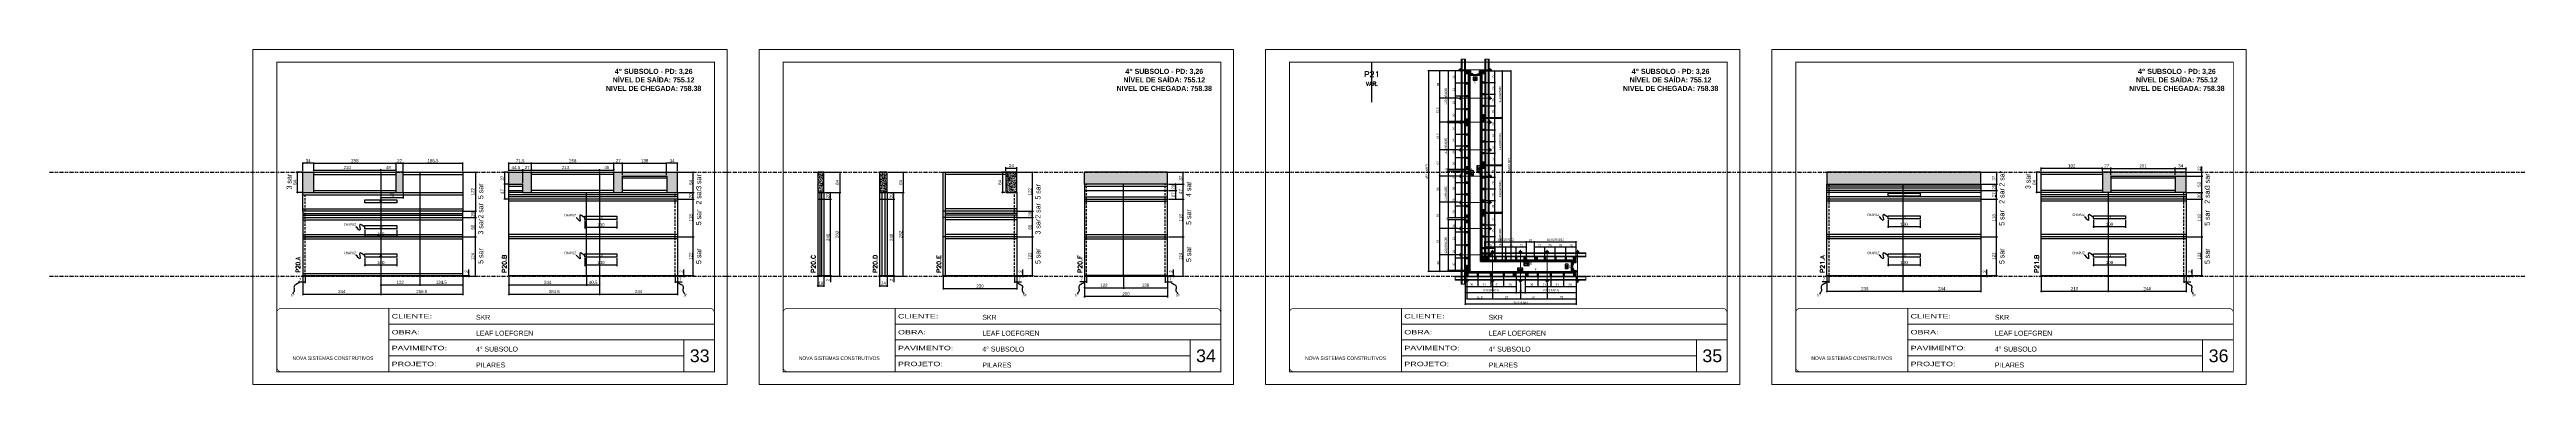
# Model space of a CAD drawing. Header units: millimetres. Extents: x 13777 to 27878, y -21631 to 6985.
# Drawn here: x 13777 to 21531, y -3254 to -2204 of the extents above; entities that cross this region are included whole.
import ezdxf
from ezdxf.enums import TextEntityAlignment as Align

# ---------------------------------------------------------------- set-up
doc = ezdxf.new("R2010")
doc.units = ezdxf.units.MM
for name, pattern in [('CONTINUO', [0]), ('DASHED', [0.75, 0.5, -0.25]), ('DIVIDE2', [0.625, 0.25, -0.125, 0, -0.125, 0, -0.125]), ('HIDDEN', [0.375, 0.25, -0.125])]:
    doc.linetypes.add(name, pattern=pattern)
for name, color, linetype, lineweight in [('CARIMBO', 255, 'Continuous', 9), ('Folhas', 255, 'Continuous', 9), ('Hachura', 251, 'Continuous', 9), ('Madeira', 126, 'Continuous', 18), ('Perfil Metálico', 224, 'Continuous', 18), ('SARRAFO DE PRESSAO', 251, 'DASHED', 9), ('Texto Seção', 7, 'Continuous', 15)]:
    doc.layers.add(name, color=color, linetype=linetype, lineweight=lineweight)
for name, color, linetype in [('CHAPA', 1, 'Continuous'), ('COTA', 241, 'Continuous'), ('F-PILARES-S', 170, 'Continuous'), ('MEIO_PONT', 93, 'Continuous'), ('NOMENCLATURA', 7, 'Continuous'), ('Nível', 160, 'Continuous'), ('Painéis', 200, 'Continuous'), ('Romaneio', 10, 'Continuous'), ('SARR_2.2x10', 60, 'Continuous'), ('SARR_2.2x7', 40, 'Continuous'), ('SARRAFO', 251, 'Continuous'), ('Sarrafo de Pressão', 42, 'HIDDEN'), ('texto', 7, 'Continuous'), ('Texto de Titulo', 7, 'Continuous'), ('Texto Qtd Sarr', 242, 'Continuous'), ('TEXTO_GERAL', 7, 'Continuous')]:
    doc.layers.add(name, color=color, linetype=linetype)
doc.styles.add('ARIAL', font='arial.ttf')
doc.styles.add('ARIAL_NARROW', font='ARIALN.TTF', dxfattribs={"height": 0.2})
doc.styles.add('COTA TECNICA', font='techl___.ttf', dxfattribs={"height": 10})
doc.styles.add('COTA TECNICA 2X', font='techl___.ttf', dxfattribs={"height": 10})
doc.styles.add('COTA TECNICA-50', font='techl___.ttf', dxfattribs={"height": 10})
doc.styles.add('REGUA-120', font='ROMANS.shx', dxfattribs={"height": 15})
doc.styles.add('ROMANC', font='techb___.ttf', dxfattribs={"height": 2.5})
doc.styles.add('ROMANS', font='romans.shx')
doc.styles.get("Standard").update_dxf_attribs({"font": 'arial.ttf'})
doc.styles.add('Tecnologia', font='')
doc.styles.get('Tecnologia').set_extended_font_data('Forgotten Futurist')
doc.dimstyles.new('COTA PAINEL-50', dxfattribs={"dimtxt": 10, "dimasz": 3, "dimexe": 3, "dimexo": 3, "dimgap": 3, "dimtad": 1, "dimdec": 1, "dimzin": 12, "dimdsep": 46, "dimtxsty": 'COTA TECNICA-50', "dimblk1": 'OBLIQUE', "dimblk2": 'OBLIQUE', "dimsah": 1, "dimcen": 0.9, "dimclrd": 4, "dimclre": 4, "dimclrt": 240, "dimadec": 1, "dimazin": 3, "dimtfac": 1, "dimtdec": 1, "dimtmove": 0, "dimatfit": 3, "dimfxl": 1, "dimtolj": 1, "dimtzin": 12, "dimarcsym": 0})
doc.dimstyles.new('Cota Seção interna', dxfattribs={"dimtxt": 7, "dimasz": 6, "dimexe": 0.18, "dimexo": 2, "dimgap": -4, "dimtad": 3, "dimdec": 1, "dimlfac": 0.5, "dimzin": 12, "dimdsep": 46, "dimtxsty": 'ROMANS', "dimblk": 'ARCHTICK', "dimcen": 0.09, "dimse1": 1, "dimse2": 1, "dimsd1": 1, "dimsd2": 1, "dimclrd": 180, "dimclre": 5, "dimclrt": 1, "dimadec": 0, "dimazin": 3, "dimtfac": 1, "dimtdec": 1, "dimtofl": 0, "dimtmove": 0, "dimatfit": 3, "dimldrblk": 'ARCHTICK', "dimfxl": 1, "dimtolj": 1, "dimtzin": 0, "dimarcsym": 0})
doc.dimstyles.new('PAINEL', dxfattribs={"dimtxt": 10, "dimasz": 3, "dimexe": 3, "dimexo": 3, "dimgap": 3, "dimtad": 1, "dimdec": 1, "dimzin": 12, "dimdsep": 46, "dimtxsty": 'COTA TECNICA', "dimblk1": 'OBLIQUE', "dimblk2": 'OBLIQUE', "dimsah": 1, "dimcen": 0.9, "dimclrd": 4, "dimclre": 4, "dimclrt": 240, "dimadec": 1, "dimazin": 3, "dimtfac": 1, "dimtdec": 1, "dimtmove": 0, "dimatfit": 3, "dimfxl": 1, "dimtolj": 1, "dimtzin": 12, "dimarcsym": 0})
doc.dimstyles.new('SECAO PILAR', dxfattribs={"dimtxt": 10, "dimasz": 3, "dimexe": 3, "dimexo": 3, "dimgap": 3, "dimtad": 1, "dimdec": 1, "dimlfac": 0.5, "dimzin": 12, "dimdsep": 46, "dimtxsty": 'COTA TECNICA 2X', "dimblk1": 'OBLIQUE', "dimblk2": 'OBLIQUE', "dimsah": 1, "dimcen": 0.9, "dimclrd": 256, "dimclre": 256, "dimclrt": 256, "dimadec": 1, "dimazin": 3, "dimtfac": 1, "dimtdec": 1, "dimtmove": 0, "dimatfit": 3, "dimfxl": 1, "dimtolj": 1, "dimtzin": 12, "dimarcsym": 0})
doc.dimstyles.get("Standard").update_dxf_attribs({"dimtxt": 0.18, "dimasz": 0.18, "dimexe": 0.18, "dimexo": 0.0625, "dimgap": 0.09, "dimtad": 0, "dimtih": 1, "dimtoh": 1, "dimdec": 4, "dimzin": 0, "dimdsep": 46, "dimtxsty": 'Standard', "dimcen": 0.09, "dimadec": 0, "dimazin": 0, "dimtfac": 1, "dimtdec": 4, "dimtofl": 0, "dimtmove": 0, "dimatfit": 3, "dimfxl": 1, "dimtolj": 1, "dimtzin": 0, "dimarcsym": 0})
pattern_1 = [(315, (22923.6141, -8323.4874), (1.12253202, 1.12253202), [])]
pattern_2 = [(45, (9165.7578, 23710.2726), (-1.12253202, 1.12253202), [])]
pattern_3 = [(315, (22931.6141, -8374.4874), (1.12253202, 1.12253202), [])]
pattern_4 = [(45, (9392.6299, 22686.455), (-1.12253202, 1.12253202), [])]
pattern_5 = [(135, (-22641.1301, 8928.5988), (-1.12253202, -1.12253202), [])]

# ---------------------------------------------------------------- blocks, each defined once
blk = doc.blocks.new('9999999999')
at = {"color": 30, "linetype": 'CONTINUO'}
for p, q in [((98564.6, 34230.2), (98564.6, 34429.4)), ((98564.6, 34379.6), (99584, 34379.6)), ((98564.6, 34329.8), (99488, 34329.8)), ((98564.6, 34280), (99488, 34280)), ((99584, 34329.8), (99488, 34329.8)), ((99488, 34329.8), (99488, 34230.2))]:
    blk.add_line(p, q, dxfattribs=at)
at = {"color": 30, "linetype": 'CONTINUO', "const_width": 2}
blk.add_lwpolyline([(99584, 34230.2), (99584, 34414.4, 0.414214), (99569, 34429.4), (98229, 34429.4, 0.414214), (98214, 34414.4), (98214, 34245.2, 0.414214), (98229, 34230.2), (99584, 34230.2)], format="xyb", dxfattribs=at)
at = {"layer": 'Folhas'}
blk.add_lwpolyline([(98139, 34190.2), (99624, 34190.2), (99624, 35240.2), (98139, 35240.2)], close=True, dxfattribs=at)
at = {"layer": 'Folhas', "color": 30, "const_width": 3}
blk.add_lwpolyline([(98214, 34230.2), (99584, 34230.2), (99584, 35200.2), (98214, 35200.2)], close=True, dxfattribs=at)
at = {"color": 7, "linetype": 'Continuous', "ltscale": 5, "style": 'ARIAL'}
for s, height, p in [('SKR', 15.48, (98837.7, 34393.1)), ('LEAF LOEFGREN', 15.483, (98837.7, 34343.3)), ('NOVA SISTEMAS CONSTRUTIVOS', 11.059, (98263.2, 34267.2)), ('4° SUBSOLO', 15.48, (98837.7, 34293.5)), ('PILARES', 15.48, (98837.7, 34243.7))]:
    blk.add_text(s, height=height, dxfattribs=at).set_placement(p)
at = {"layer": 'Folhas', "color": 7, "style": 'Tecnologia', "width": 1.5}
for s, p in [('OBRA:', (98573.7, 34347.3)), ('CLIENTE:', (98573.7, 34397.2)), ('PAVIMENTO:', (98573.7, 34297.5)), ('PROJETO:', (98573.7, 34247.7))]:
    blk.add_text(s, height=14, dxfattribs=at).set_placement(p)
blk = doc.blocks.new('_Oblique')
at = {"color": 0, "linetype": 'ByBlock', "lineweight": -2}
blk.add_line((-0.5, -0.5), (0.5, 0.5), dxfattribs=at)
blk = doc.blocks.new('*D819')
at = {"layer": 'COTA', "color": 4, "lineweight": -2, "transparency": 16777216}
for p, q in [((14570, -2933.1), (14555.3, -2933.1)), ((14570, -2917.6), (14570, -2936.1)), ((14577, -2933.1), (14570, -2933.1)), ((14577, -2915.6), (14577, -2936.1))]:
    blk.add_line(p, q, dxfattribs=at)
at = {"layer": 'Defpoints', "color": 0, "transparency": 16777216}
for p in [(14570, -2914.6), (14570, -2933.1), (14577, -2912.6)]:
    blk.add_point(p, dxfattribs=at)
at = {"layer": 'COTA', "color": 4, "lineweight": -2, "transparency": 16777216, "xscale": 3, "yscale": 3, "zscale": 3, "rotation": 180}
blk.add_blockref('_Oblique', (14570, -2933.1), dxfattribs=at)
at = {"layer": 'COTA', "color": 4, "lineweight": -2, "transparency": 16777216, "xscale": 3, "yscale": 3, "zscale": 3}
blk.add_blockref('_Oblique', (14577, -2933.1), dxfattribs=at)
at = {"layer": 'COTA', "color": 240, "transparency": 16777216, "insert": (14561.2, -2925), "char_height": 10, "attachment_point": 5, "style": 'COTA TECNICA-50'}
blk.add_mtext('\\A1;7', dxfattribs=at)
blk = doc.blocks.new('*D820')
at = {"layer": 'Defpoints', "color": 0, "linetype": 'ByBlock', "transparency": 16777216}
for p in [(15070.5, -2790.6), (15110.2, -2790.6), (15070.5, -2914.6)]:
    blk.add_point(p, dxfattribs=at)
at = {"layer": 'Romaneio', "color": 4, "linetype": 'ByBlock', "lineweight": -2, "transparency": 16777216}
for p, q in [((15073.5, -2790.6), (15113.2, -2790.6)), ((15110.2, -2914.6), (15110.2, -2790.6)), ((15073.5, -2914.6), (15113.2, -2914.6))]:
    blk.add_line(p, q, dxfattribs=at)
at = {"layer": 'Romaneio', "color": 4, "linetype": 'ByBlock', "lineweight": -2, "transparency": 16777216, "xscale": 3, "yscale": 3, "zscale": 3}
for p, rotation in [((15110.2, -2790.6), 90), ((15110.2, -2914.6), 270)]:
    blk.add_blockref('_Oblique', p, dxfattribs=dict(at, rotation=rotation))
at = {"layer": 'Romaneio', "color": 240, "linetype": 'ByBlock', "transparency": 16777216, "insert": (15102.1, -2852.6), "char_height": 10, "attachment_point": 5, "rotation": 90, "style": 'COTA TECNICA'}
blk.add_mtext('\\A1;124', dxfattribs=at)
blk = doc.blocks.new('*D821')
at = {"layer": 'Defpoints', "color": 0, "linetype": 'ByBlock', "transparency": 16777216}
for p in [(15070.5, -2790.6), (15110.2, -2790.6), (15070.5, -2914.6)]:
    blk.add_point(p, dxfattribs=at)
at = {"layer": 'Romaneio', "color": 4, "linetype": 'ByBlock', "lineweight": -2, "transparency": 16777216}
for p, q in [((15073.5, -2790.6), (15113.2, -2790.6)), ((15110.2, -2914.6), (15110.2, -2790.6)), ((15073.5, -2914.6), (15113.2, -2914.6))]:
    blk.add_line(p, q, dxfattribs=at)
at = {"layer": 'Romaneio', "color": 4, "linetype": 'ByBlock', "lineweight": -2, "transparency": 16777216, "xscale": 3, "yscale": 3, "zscale": 3}
for p, rotation in [((15110.2, -2790.6), 90), ((15110.2, -2914.6), 270)]:
    blk.add_blockref('_Oblique', p, dxfattribs=dict(at, rotation=rotation))
at = {"layer": 'Romaneio', "color": 240, "linetype": 'ByBlock', "transparency": 16777216, "insert": (15102.1, -2852.6), "char_height": 10, "attachment_point": 5, "rotation": 90, "style": 'COTA TECNICA'}
blk.add_mtext('\\A1;124', dxfattribs=at)
blk = doc.blocks.new('*D822')
at = {"layer": 'COTA', "color": 4, "lineweight": -2, "transparency": 16777216}
for p, q in [((15073.5, -2730.6), (15113.2, -2730.6)), ((15073.5, -2790.6), (15113.2, -2790.6)), ((15110.2, -2790.6), (15110.2, -2730.6))]:
    blk.add_line(p, q, dxfattribs=at)
at = {"layer": 'Defpoints', "color": 0, "transparency": 16777216}
for p in [(15070.5, -2730.6), (15070.5, -2790.6), (15110.2, -2730.6)]:
    blk.add_point(p, dxfattribs=at)
at = {"layer": 'COTA', "color": 4, "lineweight": -2, "transparency": 16777216, "xscale": 3, "yscale": 3, "zscale": 3}
for p, rotation in [((15110.2, -2730.6), 90), ((15110.2, -2790.6), 270)]:
    blk.add_blockref('_Oblique', p, dxfattribs=dict(at, rotation=rotation))
at = {"layer": 'COTA', "color": 240, "transparency": 16777216, "insert": (15102.1, -2760.6), "char_height": 10, "attachment_point": 5, "rotation": 90, "style": 'COTA TECNICA-50'}
blk.add_mtext('\\A1;60', dxfattribs=at)
blk = doc.blocks.new('*D823')
at = {"layer": 'COTA', "color": 4, "lineweight": -2, "transparency": 16777216}
for p, q in [((15073.5, -2912.6), (15092.8, -2912.6)), ((15073.5, -2914.6), (15092.8, -2914.6)), ((15089.8, -2912.6), (15089.8, -2893.8)), ((15089.8, -2914.6), (15089.8, -2912.6)), ((15089.8, -2914.6), (15089.8, -2917.6))]:
    blk.add_line(p, q, dxfattribs=at)
at = {"layer": 'Defpoints', "color": 0, "transparency": 16777216}
for p in [(15070.5, -2912.6), (15070.5, -2914.6), (15089.8, -2914.6)]:
    blk.add_point(p, dxfattribs=at)
at = {"layer": 'COTA', "color": 4, "lineweight": -2, "transparency": 16777216, "xscale": 3, "yscale": 3, "zscale": 3}
for p, rotation in [((15089.8, -2912.6), 270), ((15089.8, -2914.6), 90)]:
    blk.add_blockref('_Oblique', p, dxfattribs=dict(at, rotation=rotation))
at = {"layer": 'COTA', "color": 240, "transparency": 16777216, "insert": (15081.8, -2899.8), "char_height": 10, "attachment_point": 5, "rotation": 90, "style": 'COTA TECNICA-50'}
blk.add_mtext('\\A1;2', dxfattribs=at)
blk = doc.blocks.new('*D827')
at = {"layer": 'COTA', "color": 4, "lineweight": -2, "transparency": 16777216}
for p, q in [((14570, -2917.6), (14570, -2973.6)), ((14814, -2915.6), (14814, -2973.6)), ((14570, -2970.6), (14814, -2970.6))]:
    blk.add_line(p, q, dxfattribs=at)
at = {"layer": 'Defpoints', "color": 0, "transparency": 16777216}
for p in [(14570, -2914.6), (14814, -2912.6), (14814, -2970.6)]:
    blk.add_point(p, dxfattribs=at)
at = {"layer": 'COTA', "color": 4, "lineweight": -2, "transparency": 16777216, "xscale": 3, "yscale": 3, "zscale": 3, "rotation": 180}
blk.add_blockref('_Oblique', (14570, -2970.6), dxfattribs=at)
at = {"layer": 'COTA', "color": 4, "lineweight": -2, "transparency": 16777216, "xscale": 3, "yscale": 3, "zscale": 3}
blk.add_blockref('_Oblique', (14814, -2970.6), dxfattribs=at)
at = {"layer": 'COTA', "color": 240, "transparency": 16777216, "insert": (14692, -2962.5), "char_height": 10, "attachment_point": 5, "style": 'COTA TECNICA-50'}
blk.add_mtext('\\A1;244', dxfattribs=at)
blk = doc.blocks.new('*D828')
at = {"layer": 'COTA', "color": 4, "lineweight": -2, "transparency": 16777216}
for p, q in [((14814, -2915.6), (14814, -2973.6)), ((15070.5, -2917.6), (15070.5, -2973.6)), ((14814, -2970.6), (15070.5, -2970.6))]:
    blk.add_line(p, q, dxfattribs=at)
at = {"layer": 'Defpoints', "color": 0, "transparency": 16777216}
for p in [(14814, -2912.6), (15070.5, -2914.6), (15070.5, -2970.6)]:
    blk.add_point(p, dxfattribs=at)
at = {"layer": 'COTA', "color": 4, "lineweight": -2, "transparency": 16777216, "xscale": 3, "yscale": 3, "zscale": 3, "rotation": 180}
blk.add_blockref('_Oblique', (14814, -2970.6), dxfattribs=at)
at = {"layer": 'COTA', "color": 4, "lineweight": -2, "transparency": 16777216, "xscale": 3, "yscale": 3, "zscale": 3}
blk.add_blockref('_Oblique', (15070.5, -2970.6), dxfattribs=at)
at = {"layer": 'COTA', "color": 240, "transparency": 16777216, "insert": (14942.3, -2962.5), "char_height": 10, "attachment_point": 5, "style": 'COTA TECNICA-50'}
blk.add_mtext('\\A1;256.5', dxfattribs=at)
blk = doc.blocks.new('*D829')
at = {"layer": 'COTA', "color": 4, "linetype": 'ByBlock', "lineweight": -2, "transparency": 16777216}
for p, q in [((14764, -2857.7), (14764, -2882.7)), ((14864, -2857.7), (14864, -2882.7)), ((14864, -2879.7), (14764, -2879.7))]:
    blk.add_line(p, q, dxfattribs=at)
at = {"layer": 'Defpoints', "color": 0, "linetype": 'ByBlock', "transparency": 16777216}
for p in [(14764, -2854.7), (14864, -2854.7), (14764, -2879.7)]:
    blk.add_point(p, dxfattribs=at)
at = {"layer": 'COTA', "color": 4, "linetype": 'ByBlock', "lineweight": -2, "transparency": 16777216, "xscale": 3, "yscale": 3, "zscale": 3, "rotation": 180}
blk.add_blockref('_Oblique', (14764, -2879.7), dxfattribs=at)
at = {"layer": 'COTA', "color": 4, "linetype": 'ByBlock', "lineweight": -2, "transparency": 16777216, "xscale": 3, "yscale": 3, "zscale": 3}
blk.add_blockref('_Oblique', (14864, -2879.7), dxfattribs=at)
at = {"layer": 'COTA', "color": 240, "linetype": 'ByBlock', "transparency": 16777216, "insert": (14814, -2871.6), "char_height": 10, "attachment_point": 5, "style": 'COTA TECNICA'}
blk.add_mtext('\\A1;100', dxfattribs=at)
blk = doc.blocks.new('*D824')
at = {"layer": 'COTA', "color": 4, "lineweight": -2, "transparency": 16777216}
for p, q in [((15073.5, -2588.6), (15113.2, -2588.6)), ((15110.2, -2588.6), (15110.2, -2710.6)), ((15073.5, -2710.6), (15113.2, -2710.6))]:
    blk.add_line(p, q, dxfattribs=at)
at = {"layer": 'Defpoints', "color": 0, "transparency": 16777216}
for p in [(15070.5, -2588.6), (15070.5, -2710.6), (15110.2, -2710.6)]:
    blk.add_point(p, dxfattribs=at)
at = {"layer": 'COTA', "color": 4, "lineweight": -2, "transparency": 16777216, "xscale": 3, "yscale": 3, "zscale": 3}
for p, rotation in [((15110.2, -2588.6), 90), ((15110.2, -2710.6), 270)]:
    blk.add_blockref('_Oblique', p, dxfattribs=dict(at, rotation=rotation))
at = {"layer": 'COTA', "color": 240, "transparency": 16777216, "insert": (15102.1, -2649.6), "char_height": 10, "attachment_point": 5, "rotation": 90, "style": 'COTA TECNICA'}
blk.add_mtext('\\A1;122', dxfattribs=at)
blk = doc.blocks.new('*D825')
at = {"layer": 'COTA', "color": 4, "lineweight": -2, "transparency": 16777216}
for p, q in [((15073.5, -2710.6), (15113.2, -2710.6)), ((15110.2, -2730.6), (15110.2, -2710.6)), ((15073.5, -2730.6), (15113.2, -2730.6))]:
    blk.add_line(p, q, dxfattribs=at)
at = {"layer": 'Defpoints', "color": 0, "transparency": 16777216}
for p in [(15070.5, -2710.6), (15110.2, -2710.6), (15070.5, -2730.6)]:
    blk.add_point(p, dxfattribs=at)
at = {"layer": 'COTA', "color": 4, "lineweight": -2, "transparency": 16777216, "xscale": 3, "yscale": 3, "zscale": 3}
for p, rotation in [((15110.2, -2710.6), 90), ((15110.2, -2730.6), 270)]:
    blk.add_blockref('_Oblique', p, dxfattribs=dict(at, rotation=rotation))
at = {"layer": 'COTA', "color": 240, "transparency": 16777216, "insert": (15102.1, -2720.6), "char_height": 10, "attachment_point": 5, "rotation": 90, "style": 'COTA TECNICA'}
blk.add_mtext('\\A1;20', dxfattribs=at)
blk = doc.blocks.new('*D826')
at = {"layer": 'COTA', "color": 4, "linetype": 'ByBlock', "lineweight": -2, "transparency": 16777216}
for p, q in [((14764, -2768.6), (14764, -2793.5)), ((14864, -2790.5), (14764, -2790.5)), ((14864, -2768.6), (14864, -2793.5))]:
    blk.add_line(p, q, dxfattribs=at)
at = {"layer": 'Defpoints', "color": 0, "linetype": 'ByBlock', "transparency": 16777216}
for p in [(14764, -2765.6), (14764, -2790.5), (14864, -2765.6)]:
    blk.add_point(p, dxfattribs=at)
at = {"layer": 'COTA', "color": 4, "linetype": 'ByBlock', "lineweight": -2, "transparency": 16777216, "xscale": 3, "yscale": 3, "zscale": 3, "rotation": 180}
blk.add_blockref('_Oblique', (14764, -2790.5), dxfattribs=at)
at = {"layer": 'COTA', "color": 4, "linetype": 'ByBlock', "lineweight": -2, "transparency": 16777216, "xscale": 3, "yscale": 3, "zscale": 3}
blk.add_blockref('_Oblique', (14864, -2790.5), dxfattribs=at)
at = {"layer": 'COTA', "color": 240, "linetype": 'ByBlock', "transparency": 16777216, "insert": (14814, -2782.4), "char_height": 10, "attachment_point": 5, "style": 'COTA TECNICA'}
blk.add_mtext('\\A1;100', dxfattribs=at)
blk = doc.blocks.new('*D830')
at = {"layer": 'COTA', "color": 4, "lineweight": -2, "transparency": 16777216}
for p, q in [((14814, -2915.6), (14814, -2944.8)), ((14814, -2941.8), (14936, -2941.8)), ((14936, -2915.6), (14936, -2944.8))]:
    blk.add_line(p, q, dxfattribs=at)
at = {"layer": 'Defpoints', "color": 0, "transparency": 16777216}
for p in [(14814, -2912.6), (14936, -2912.6), (14936, -2941.8)]:
    blk.add_point(p, dxfattribs=at)
at = {"layer": 'COTA', "color": 4, "lineweight": -2, "transparency": 16777216, "xscale": 3, "yscale": 3, "zscale": 3, "rotation": 180}
blk.add_blockref('_Oblique', (14814, -2941.8), dxfattribs=at)
at = {"layer": 'COTA', "color": 4, "lineweight": -2, "transparency": 16777216, "xscale": 3, "yscale": 3, "zscale": 3}
blk.add_blockref('_Oblique', (14936, -2941.8), dxfattribs=at)
at = {"layer": 'COTA', "color": 240, "transparency": 16777216, "insert": (14875, -2933.7), "char_height": 10, "attachment_point": 5, "style": 'COTA TECNICA'}
blk.add_mtext('\\A1;122', dxfattribs=at)
blk = doc.blocks.new('*D831')
at = {"layer": 'COTA', "color": 4, "lineweight": -2, "transparency": 16777216}
for p, q in [((14936, -2915.6), (14936, -2944.8)), ((14936, -2941.8), (15070.5, -2941.8)), ((15070.5, -2917.6), (15070.5, -2944.8))]:
    blk.add_line(p, q, dxfattribs=at)
at = {"layer": 'Defpoints', "color": 0, "transparency": 16777216}
for p in [(14936, -2912.6), (15070.5, -2914.6), (15070.5, -2941.8)]:
    blk.add_point(p, dxfattribs=at)
at = {"layer": 'COTA', "color": 4, "lineweight": -2, "transparency": 16777216, "xscale": 3, "yscale": 3, "zscale": 3, "rotation": 180}
blk.add_blockref('_Oblique', (14936, -2941.8), dxfattribs=at)
at = {"layer": 'COTA', "color": 4, "lineweight": -2, "transparency": 16777216, "xscale": 3, "yscale": 3, "zscale": 3}
blk.add_blockref('_Oblique', (15070.5, -2941.8), dxfattribs=at)
at = {"layer": 'COTA', "color": 240, "transparency": 16777216, "insert": (15003.3, -2933.6), "char_height": 10, "attachment_point": 5, "style": 'COTA TECNICA'}
blk.add_mtext('\\A1;134.5', dxfattribs=at)
blk = doc.blocks.new('*D832')
at = {"layer": 'COTA', "color": 4, "lineweight": -2, "transparency": 16777216}
for p, q in [((14567, -2588.6), (14549.9, -2588.6)), ((14552.9, -2652.6), (14552.9, -2588.6)), ((14567, -2652.6), (14549.9, -2652.6))]:
    blk.add_line(p, q, dxfattribs=at)
at = {"layer": 'Defpoints', "color": 0, "transparency": 16777216}
for p in [(14552.9, -2588.6), (14570, -2588.6), (14570, -2652.6)]:
    blk.add_point(p, dxfattribs=at)
at = {"layer": 'COTA', "color": 4, "lineweight": -2, "transparency": 16777216, "xscale": 3, "yscale": 3, "zscale": 3}
for p, rotation in [((14552.9, -2588.6), 90), ((14552.9, -2652.6), 270)]:
    blk.add_blockref('_Oblique', p, dxfattribs=dict(at, rotation=rotation))
at = {"layer": 'COTA', "color": 240, "transparency": 16777216, "insert": (14544.8, -2620.6), "char_height": 10, "attachment_point": 5, "rotation": 90, "style": 'COTA TECNICA'}
blk.add_mtext('\\A1;64', dxfattribs=at)
blk = doc.blocks.new('*D833')
at = {"layer": 'COTA', "color": 4, "lineweight": -2, "transparency": 16777216}
for p, q in [((14570, -2585.6), (14570, -2557.6)), ((14604, -2585.6), (14604, -2557.6)), ((14604, -2560.6), (14570, -2560.6))]:
    blk.add_line(p, q, dxfattribs=at)
at = {"layer": 'Defpoints', "color": 0, "transparency": 16777216}
for p in [(14570, -2560.6), (14570, -2588.6), (14604, -2588.6)]:
    blk.add_point(p, dxfattribs=at)
at = {"layer": 'COTA', "color": 4, "lineweight": -2, "transparency": 16777216, "xscale": 3, "yscale": 3, "zscale": 3, "rotation": 180}
blk.add_blockref('_Oblique', (14570, -2560.6), dxfattribs=at)
at = {"layer": 'COTA', "color": 4, "lineweight": -2, "transparency": 16777216, "xscale": 3, "yscale": 3, "zscale": 3}
blk.add_blockref('_Oblique', (14604, -2560.6), dxfattribs=at)
at = {"layer": 'COTA', "color": 240, "transparency": 16777216, "insert": (14587, -2552.4), "char_height": 10, "attachment_point": 5, "style": 'COTA TECNICA'}
blk.add_mtext('\\A1;34', dxfattribs=at)
blk = doc.blocks.new('*D834')
at = {"layer": 'COTA', "color": 4, "lineweight": -2, "transparency": 16777216}
for p, q in [((14604, -2585.6), (14604, -2557.6)), ((14862, -2585.6), (14862, -2557.6)), ((14604, -2560.6), (14862, -2560.6))]:
    blk.add_line(p, q, dxfattribs=at)
at = {"layer": 'Defpoints', "color": 0, "transparency": 16777216}
for p in [(14604, -2588.6), (14862, -2560.6), (14862, -2588.6)]:
    blk.add_point(p, dxfattribs=at)
at = {"layer": 'COTA', "color": 4, "lineweight": -2, "transparency": 16777216, "xscale": 3, "yscale": 3, "zscale": 3, "rotation": 180}
blk.add_blockref('_Oblique', (14604, -2560.6), dxfattribs=at)
at = {"layer": 'COTA', "color": 4, "lineweight": -2, "transparency": 16777216, "xscale": 3, "yscale": 3, "zscale": 3}
blk.add_blockref('_Oblique', (14862, -2560.6), dxfattribs=at)
at = {"layer": 'COTA', "color": 240, "transparency": 16777216, "insert": (14733, -2552.5), "char_height": 10, "attachment_point": 5, "style": 'COTA TECNICA'}
blk.add_mtext('\\A1;258', dxfattribs=at)
blk = doc.blocks.new('*D835')
at = {"layer": 'COTA', "color": 4, "lineweight": -2, "transparency": 16777216}
for p, q in [((14862, -2585.6), (14862, -2557.6)), ((14884, -2585.6), (14884, -2557.6)), ((14862, -2560.6), (14884, -2560.6))]:
    blk.add_line(p, q, dxfattribs=at)
at = {"layer": 'Defpoints', "color": 0, "transparency": 16777216}
for p in [(14862, -2588.6), (14884, -2560.6), (14884, -2588.6)]:
    blk.add_point(p, dxfattribs=at)
at = {"layer": 'COTA', "color": 4, "lineweight": -2, "transparency": 16777216, "xscale": 3, "yscale": 3, "zscale": 3, "rotation": 180}
blk.add_blockref('_Oblique', (14862, -2560.6), dxfattribs=at)
at = {"layer": 'COTA', "color": 4, "lineweight": -2, "transparency": 16777216, "xscale": 3, "yscale": 3, "zscale": 3}
blk.add_blockref('_Oblique', (14884, -2560.6), dxfattribs=at)
at = {"layer": 'COTA', "color": 240, "transparency": 16777216, "insert": (14873, -2552.6), "char_height": 10, "attachment_point": 5, "style": 'COTA TECNICA'}
blk.add_mtext('\\A1;22', dxfattribs=at)
blk = doc.blocks.new('*D836')
at = {"layer": 'COTA', "color": 4, "lineweight": -2, "transparency": 16777216}
for p, q in [((14604, -2585.6), (14604, -2579)), ((14604, -2582), (14814, -2582)), ((14814, -2585.6), (14814, -2579))]:
    blk.add_line(p, q, dxfattribs=at)
at = {"layer": 'Defpoints', "color": 0, "transparency": 16777216}
for p in [(14604, -2588.6), (14814, -2582), (14814, -2588.6)]:
    blk.add_point(p, dxfattribs=at)
at = {"layer": 'COTA', "color": 4, "lineweight": -2, "transparency": 16777216, "xscale": 3, "yscale": 3, "zscale": 3, "rotation": 180}
blk.add_blockref('_Oblique', (14604, -2582), dxfattribs=at)
at = {"layer": 'COTA', "color": 4, "lineweight": -2, "transparency": 16777216, "xscale": 3, "yscale": 3, "zscale": 3}
blk.add_blockref('_Oblique', (14814, -2582), dxfattribs=at)
at = {"layer": 'COTA', "color": 240, "transparency": 16777216, "insert": (14709, -2573.9), "char_height": 10, "attachment_point": 5, "style": 'COTA TECNICA'}
blk.add_mtext('\\A1;210', dxfattribs=at)
blk = doc.blocks.new('*D837')
at = {"layer": 'COTA', "color": 4, "lineweight": -2, "transparency": 16777216}
for p, q in [((14814, -2585.6), (14814, -2579)), ((14814, -2582), (14862, -2582)), ((14862, -2585.6), (14862, -2579))]:
    blk.add_line(p, q, dxfattribs=at)
at = {"layer": 'Defpoints', "color": 0, "transparency": 16777216}
for p in [(14814, -2588.6), (14862, -2582), (14862, -2588.6)]:
    blk.add_point(p, dxfattribs=at)
at = {"layer": 'COTA', "color": 4, "lineweight": -2, "transparency": 16777216, "xscale": 3, "yscale": 3, "zscale": 3, "rotation": 180}
blk.add_blockref('_Oblique', (14814, -2582), dxfattribs=at)
at = {"layer": 'COTA', "color": 4, "lineweight": -2, "transparency": 16777216, "xscale": 3, "yscale": 3, "zscale": 3}
blk.add_blockref('_Oblique', (14862, -2582), dxfattribs=at)
at = {"layer": 'COTA', "color": 240, "transparency": 16777216, "insert": (14838, -2573.9), "char_height": 10, "attachment_point": 5, "style": 'COTA TECNICA'}
blk.add_mtext('\\A1;48', dxfattribs=at)
blk = doc.blocks.new('*D838')
at = {"layer": 'COTA', "color": 4, "lineweight": -2, "transparency": 16777216}
for p, q in [((14884, -2585.6), (14884, -2557.6)), ((15070.5, -2585.6), (15070.5, -2557.6)), ((14884, -2560.6), (15070.5, -2560.6))]:
    blk.add_line(p, q, dxfattribs=at)
at = {"layer": 'Defpoints', "color": 0, "transparency": 16777216}
for p in [(14884, -2588.6), (15070.5, -2560.6), (15070.5, -2588.6)]:
    blk.add_point(p, dxfattribs=at)
at = {"layer": 'COTA', "color": 4, "lineweight": -2, "transparency": 16777216, "xscale": 3, "yscale": 3, "zscale": 3, "rotation": 180}
blk.add_blockref('_Oblique', (14884, -2560.6), dxfattribs=at)
at = {"layer": 'COTA', "color": 4, "lineweight": -2, "transparency": 16777216, "xscale": 3, "yscale": 3, "zscale": 3}
blk.add_blockref('_Oblique', (15070.5, -2560.6), dxfattribs=at)
at = {"layer": 'COTA', "color": 240, "transparency": 16777216, "insert": (14977.3, -2552.5), "char_height": 10, "attachment_point": 5, "style": 'COTA TECNICA'}
blk.add_mtext('\\A1;186.5', dxfattribs=at)
blk = doc.blocks.new('*D839')
at = {"layer": 'COTA', "color": 4, "lineweight": -2, "transparency": 16777216}
for p, q in [((14814, -2655.6), (14814, -2670.9)), ((14814, -2667.9), (14884, -2667.9)), ((14884, -2655.6), (14884, -2670.9))]:
    blk.add_line(p, q, dxfattribs=at)
at = {"layer": 'Defpoints', "color": 0, "transparency": 16777216}
for p in [(14814, -2652.6), (14884, -2652.6), (14884, -2667.9)]:
    blk.add_point(p, dxfattribs=at)
at = {"layer": 'COTA', "color": 4, "lineweight": -2, "transparency": 16777216, "xscale": 3, "yscale": 3, "zscale": 3, "rotation": 180}
blk.add_blockref('_Oblique', (14814, -2667.9), dxfattribs=at)
at = {"layer": 'COTA', "color": 4, "lineweight": -2, "transparency": 16777216, "xscale": 3, "yscale": 3, "zscale": 3}
blk.add_blockref('_Oblique', (14884, -2667.9), dxfattribs=at)
at = {"layer": 'COTA', "color": 240, "transparency": 16777216, "insert": (14849, -2659.8), "char_height": 10, "attachment_point": 5, "style": 'COTA TECNICA'}
blk.add_mtext('\\A1;70', dxfattribs=at)
blk = doc.blocks.new('*D840')
at = {"layer": 'COTA', "color": 4, "lineweight": -2, "transparency": 16777216}
for p, q in [((15736, -2915.6), (15736, -2934.8)), ((15736, -2931.8), (15743, -2931.8)), ((15743, -2917.6), (15743, -2934.8)), ((15743, -2931.8), (15757.8, -2931.8))]:
    blk.add_line(p, q, dxfattribs=at)
at = {"layer": 'Defpoints', "color": 0, "transparency": 16777216}
for p in [(15736, -2912.6), (15743, -2914.6), (15743, -2931.8)]:
    blk.add_point(p, dxfattribs=at)
at = {"layer": 'COTA', "color": 4, "lineweight": -2, "transparency": 16777216, "xscale": 3, "yscale": 3, "zscale": 3, "rotation": 180}
blk.add_blockref('_Oblique', (15736, -2931.8), dxfattribs=at)
at = {"layer": 'COTA', "color": 4, "lineweight": -2, "transparency": 16777216, "xscale": 3, "yscale": 3, "zscale": 3}
blk.add_blockref('_Oblique', (15743, -2931.8), dxfattribs=at)
at = {"layer": 'COTA', "color": 240, "transparency": 16777216, "insert": (15751.9, -2923.8), "char_height": 10, "attachment_point": 5, "style": 'COTA TECNICA-50'}
blk.add_mtext('\\A1;7', dxfattribs=at)
blk = doc.blocks.new('*D841')
at = {"layer": 'COTA', "color": 4, "lineweight": -2, "transparency": 16777216}
for p, q in [((15746, -2912.6), (15765.3, -2912.6)), ((15746, -2914.6), (15765.3, -2914.6)), ((15762.3, -2912.6), (15762.3, -2893.8)), ((15762.3, -2914.6), (15762.3, -2912.6)), ((15762.3, -2914.6), (15762.3, -2917.6))]:
    blk.add_line(p, q, dxfattribs=at)
at = {"layer": 'Defpoints', "color": 0, "transparency": 16777216}
for p in [(15743, -2912.6), (15743, -2914.6), (15762.3, -2914.6)]:
    blk.add_point(p, dxfattribs=at)
at = {"layer": 'COTA', "color": 4, "lineweight": -2, "transparency": 16777216, "xscale": 3, "yscale": 3, "zscale": 3}
for p, rotation in [((15762.3, -2912.6), 270), ((15762.3, -2914.6), 90)]:
    blk.add_blockref('_Oblique', p, dxfattribs=dict(at, rotation=rotation))
at = {"layer": 'COTA', "color": 240, "transparency": 16777216, "insert": (15754.3, -2899.8), "char_height": 10, "attachment_point": 5, "rotation": 90, "style": 'COTA TECNICA-50'}
blk.add_mtext('\\A1;2', dxfattribs=at)
blk = doc.blocks.new('*D843')
at = {"layer": 'COTA', "color": 4, "lineweight": -2, "transparency": 16777216}
for p, q in [((15746, -2790.6), (15795.4, -2790.6)), ((15792.4, -2912.6), (15792.4, -2790.6)), ((15746, -2912.6), (15795.4, -2912.6))]:
    blk.add_line(p, q, dxfattribs=at)
at = {"layer": 'Defpoints', "color": 0, "transparency": 16777216}
for p in [(15743, -2790.6), (15792.4, -2790.6), (15743, -2912.6)]:
    blk.add_point(p, dxfattribs=at)
at = {"layer": 'COTA', "color": 4, "lineweight": -2, "transparency": 16777216, "xscale": 3, "yscale": 3, "zscale": 3}
for p, rotation in [((15792.4, -2790.6), 90), ((15792.4, -2912.6), 270)]:
    blk.add_blockref('_Oblique', p, dxfattribs=dict(at, rotation=rotation))
at = {"layer": 'COTA', "color": 240, "transparency": 16777216, "insert": (15784.4, -2851.6), "char_height": 10, "attachment_point": 5, "rotation": 90, "style": 'COTA TECNICA'}
blk.add_mtext('\\A1;122', dxfattribs=at)
blk = doc.blocks.new('*D842')
at = {"layer": 'COTA', "color": 4, "linetype": 'ByBlock', "lineweight": -2, "transparency": 16777216}
for p, q in [((15453, -2857.7), (15453, -2882.7)), ((15553, -2857.7), (15553, -2882.7)), ((15553, -2879.7), (15453, -2879.7))]:
    blk.add_line(p, q, dxfattribs=at)
at = {"layer": 'Defpoints', "color": 0, "linetype": 'ByBlock', "transparency": 16777216}
for p in [(15453, -2854.7), (15553, -2854.7), (15453, -2879.7)]:
    blk.add_point(p, dxfattribs=at)
at = {"layer": 'COTA', "color": 4, "linetype": 'ByBlock', "lineweight": -2, "transparency": 16777216, "xscale": 3, "yscale": 3, "zscale": 3, "rotation": 180}
blk.add_blockref('_Oblique', (15453, -2879.7), dxfattribs=at)
at = {"layer": 'COTA', "color": 4, "linetype": 'ByBlock', "lineweight": -2, "transparency": 16777216, "xscale": 3, "yscale": 3, "zscale": 3}
blk.add_blockref('_Oblique', (15553, -2879.7), dxfattribs=at)
at = {"layer": 'COTA', "color": 240, "linetype": 'ByBlock', "transparency": 16777216, "insert": (15503, -2871.6), "char_height": 10, "attachment_point": 5, "style": 'COTA TECNICA'}
blk.add_mtext('\\A1;100', dxfattribs=at)
blk = doc.blocks.new('*D844')
at = {"layer": 'COTA', "color": 4, "lineweight": -2, "transparency": 16777216}
for p, q in [((15214.5, -2917.6), (15214.5, -2973.6)), ((15499, -2915.6), (15499, -2973.6)), ((15214.5, -2970.6), (15499, -2970.6))]:
    blk.add_line(p, q, dxfattribs=at)
at = {"layer": 'Defpoints', "color": 0, "transparency": 16777216}
for p in [(15214.5, -2914.6), (15499, -2912.6), (15499, -2970.6)]:
    blk.add_point(p, dxfattribs=at)
at = {"layer": 'COTA', "color": 4, "lineweight": -2, "transparency": 16777216, "xscale": 3, "yscale": 3, "zscale": 3, "rotation": 180}
blk.add_blockref('_Oblique', (15214.5, -2970.6), dxfattribs=at)
at = {"layer": 'COTA', "color": 4, "lineweight": -2, "transparency": 16777216, "xscale": 3, "yscale": 3, "zscale": 3}
blk.add_blockref('_Oblique', (15499, -2970.6), dxfattribs=at)
at = {"layer": 'COTA', "color": 240, "transparency": 16777216, "insert": (15356.8, -2962.5), "char_height": 10, "attachment_point": 5, "style": 'COTA TECNICA'}
blk.add_mtext('\\A1;284.5', dxfattribs=at)
blk = doc.blocks.new('*D845')
at = {"layer": 'COTA', "color": 4, "lineweight": -2, "transparency": 16777216}
for p, q in [((15499, -2915.6), (15499, -2973.6)), ((15743, -2917.6), (15743, -2973.6)), ((15499, -2970.6), (15743, -2970.6))]:
    blk.add_line(p, q, dxfattribs=at)
at = {"layer": 'Defpoints', "color": 0, "transparency": 16777216}
for p in [(15499, -2912.6), (15743, -2914.6), (15743, -2970.6)]:
    blk.add_point(p, dxfattribs=at)
at = {"layer": 'COTA', "color": 4, "lineweight": -2, "transparency": 16777216, "xscale": 3, "yscale": 3, "zscale": 3, "rotation": 180}
blk.add_blockref('_Oblique', (15499, -2970.6), dxfattribs=at)
at = {"layer": 'COTA', "color": 4, "lineweight": -2, "transparency": 16777216, "xscale": 3, "yscale": 3, "zscale": 3}
blk.add_blockref('_Oblique', (15743, -2970.6), dxfattribs=at)
at = {"layer": 'COTA', "color": 240, "transparency": 16777216, "insert": (15621, -2962.5), "char_height": 10, "attachment_point": 5, "style": 'COTA TECNICA'}
blk.add_mtext('\\A1;244', dxfattribs=at)
blk = doc.blocks.new('*D846')
at = {"layer": 'COTA', "color": 4, "lineweight": -2, "transparency": 16777216}
for p, q in [((15214.5, -2917.6), (15214.5, -2944.8)), ((15214.5, -2941.8), (15458.5, -2941.8)), ((15458.5, -2915.6), (15458.5, -2944.8))]:
    blk.add_line(p, q, dxfattribs=at)
at = {"layer": 'Defpoints', "color": 0, "transparency": 16777216}
for p in [(15214.5, -2914.6), (15458.5, -2912.6), (15458.5, -2941.8)]:
    blk.add_point(p, dxfattribs=at)
at = {"layer": 'COTA', "color": 4, "lineweight": -2, "transparency": 16777216, "xscale": 3, "yscale": 3, "zscale": 3, "rotation": 180}
blk.add_blockref('_Oblique', (15214.5, -2941.8), dxfattribs=at)
at = {"layer": 'COTA', "color": 4, "lineweight": -2, "transparency": 16777216, "xscale": 3, "yscale": 3, "zscale": 3}
blk.add_blockref('_Oblique', (15458.5, -2941.8), dxfattribs=at)
at = {"layer": 'COTA', "color": 240, "transparency": 16777216, "insert": (15336.5, -2933.7), "char_height": 10, "attachment_point": 5, "style": 'COTA TECNICA'}
blk.add_mtext('\\A1;244', dxfattribs=at)
blk = doc.blocks.new('*D847')
at = {"layer": 'COTA', "color": 4, "lineweight": -2, "transparency": 16777216}
for p, q in [((15458.5, -2915.6), (15458.5, -2944.8)), ((15458.5, -2941.8), (15499, -2941.8)), ((15499, -2915.6), (15499, -2944.8))]:
    blk.add_line(p, q, dxfattribs=at)
at = {"layer": 'Defpoints', "color": 0, "transparency": 16777216}
for p in [(15458.5, -2912.6), (15499, -2912.6), (15499, -2941.8)]:
    blk.add_point(p, dxfattribs=at)
at = {"layer": 'COTA', "color": 4, "lineweight": -2, "transparency": 16777216, "xscale": 3, "yscale": 3, "zscale": 3, "rotation": 180}
blk.add_blockref('_Oblique', (15458.5, -2941.8), dxfattribs=at)
at = {"layer": 'COTA', "color": 4, "lineweight": -2, "transparency": 16777216, "xscale": 3, "yscale": 3, "zscale": 3}
blk.add_blockref('_Oblique', (15499, -2941.8), dxfattribs=at)
at = {"layer": 'COTA', "color": 240, "transparency": 16777216, "insert": (15478.8, -2933.7), "char_height": 10, "attachment_point": 5, "style": 'COTA TECNICA'}
blk.add_mtext('\\A1;40.5', dxfattribs=at)
blk = doc.blocks.new('*D848')
at = {"layer": 'COTA', "color": 4, "lineweight": -2, "transparency": 16777216}
for p, q in [((15746, -2588.6), (15795.4, -2588.6)), ((15792.4, -2652.6), (15792.4, -2588.6)), ((15746, -2652.6), (15795.4, -2652.6))]:
    blk.add_line(p, q, dxfattribs=at)
at = {"layer": 'Defpoints', "color": 0, "transparency": 16777216}
for p in [(15743, -2588.6), (15792.4, -2588.6), (15743, -2652.6)]:
    blk.add_point(p, dxfattribs=at)
at = {"layer": 'COTA', "color": 4, "lineweight": -2, "transparency": 16777216, "xscale": 3, "yscale": 3, "zscale": 3}
for p, rotation in [((15792.4, -2588.6), 90), ((15792.4, -2652.6), 270)]:
    blk.add_blockref('_Oblique', p, dxfattribs=dict(at, rotation=rotation))
at = {"layer": 'COTA', "color": 240, "transparency": 16777216, "insert": (15784.3, -2620.6), "char_height": 10, "attachment_point": 5, "rotation": 90, "style": 'COTA TECNICA'}
blk.add_mtext('\\A1;64', dxfattribs=at)
blk = doc.blocks.new('*D849')
at = {"layer": 'COTA', "color": 4, "lineweight": -2, "transparency": 16777216}
for p, q in [((15214.5, -2585.6), (15214.5, -2579)), ((15214.5, -2582), (15259, -2582)), ((15259, -2622.6), (15259, -2579))]:
    blk.add_line(p, q, dxfattribs=at)
at = {"layer": 'Defpoints', "color": 0, "transparency": 16777216}
for p in [(15214.5, -2588.6), (15259, -2582), (15259, -2625.6)]:
    blk.add_point(p, dxfattribs=at)
at = {"layer": 'COTA', "color": 4, "lineweight": -2, "transparency": 16777216, "xscale": 3, "yscale": 3, "zscale": 3, "rotation": 180}
blk.add_blockref('_Oblique', (15214.5, -2582), dxfattribs=at)
at = {"layer": 'COTA', "color": 4, "lineweight": -2, "transparency": 16777216, "xscale": 3, "yscale": 3, "zscale": 3}
blk.add_blockref('_Oblique', (15259, -2582), dxfattribs=at)
at = {"layer": 'COTA', "color": 240, "transparency": 16777216, "insert": (15236.8, -2573.9), "char_height": 10, "attachment_point": 5, "style": 'COTA TECNICA'}
blk.add_mtext('\\A1;44.5', dxfattribs=at)
blk = doc.blocks.new('*D850')
at = {"layer": 'COTA', "color": 4, "lineweight": -2, "transparency": 16777216}
for p, q in [((15259, -2622.6), (15259, -2579)), ((15259, -2582), (15286, -2582)), ((15286, -2585.6), (15286, -2579))]:
    blk.add_line(p, q, dxfattribs=at)
at = {"layer": 'Defpoints', "color": 0, "transparency": 16777216}
for p in [(15259, -2625.6), (15286, -2582), (15286, -2588.6)]:
    blk.add_point(p, dxfattribs=at)
at = {"layer": 'COTA', "color": 4, "lineweight": -2, "transparency": 16777216, "xscale": 3, "yscale": 3, "zscale": 3, "rotation": 180}
blk.add_blockref('_Oblique', (15259, -2582), dxfattribs=at)
at = {"layer": 'COTA', "color": 4, "lineweight": -2, "transparency": 16777216, "xscale": 3, "yscale": 3, "zscale": 3}
blk.add_blockref('_Oblique', (15286, -2582), dxfattribs=at)
at = {"layer": 'COTA', "color": 240, "transparency": 16777216, "insert": (15272.5, -2573.9), "char_height": 10, "attachment_point": 5, "style": 'COTA TECNICA'}
blk.add_mtext('\\A1;27', dxfattribs=at)
blk = doc.blocks.new('*D851')
at = {"layer": 'COTA', "color": 4, "lineweight": -2, "transparency": 16777216}
for p, q in [((15214.5, -2585.6), (15214.5, -2557.6)), ((15286, -2585.6), (15286, -2557.6)), ((15214.5, -2560.6), (15286, -2560.6))]:
    blk.add_line(p, q, dxfattribs=at)
at = {"layer": 'Defpoints', "color": 0, "transparency": 16777216}
for p in [(15214.5, -2588.6), (15286, -2560.6), (15286, -2588.6)]:
    blk.add_point(p, dxfattribs=at)
at = {"layer": 'COTA', "color": 4, "lineweight": -2, "transparency": 16777216, "xscale": 3, "yscale": 3, "zscale": 3, "rotation": 180}
blk.add_blockref('_Oblique', (15214.5, -2560.6), dxfattribs=at)
at = {"layer": 'COTA', "color": 4, "lineweight": -2, "transparency": 16777216, "xscale": 3, "yscale": 3, "zscale": 3}
blk.add_blockref('_Oblique', (15286, -2560.6), dxfattribs=at)
at = {"layer": 'COTA', "color": 240, "transparency": 16777216, "insert": (15250.3, -2552.5), "char_height": 10, "attachment_point": 5, "style": 'COTA TECNICA'}
blk.add_mtext('\\A1;71.5', dxfattribs=at)
blk = doc.blocks.new('*D852')
at = {"layer": 'COTA', "color": 4, "lineweight": -2, "transparency": 16777216}
for p, q in [((15286, -2585.6), (15286, -2557.6)), ((15544, -2585.6), (15544, -2557.6)), ((15286, -2560.6), (15544, -2560.6))]:
    blk.add_line(p, q, dxfattribs=at)
at = {"layer": 'Defpoints', "color": 0, "transparency": 16777216}
for p in [(15286, -2588.6), (15544, -2560.6), (15544, -2588.6)]:
    blk.add_point(p, dxfattribs=at)
at = {"layer": 'COTA', "color": 4, "lineweight": -2, "transparency": 16777216, "xscale": 3, "yscale": 3, "zscale": 3, "rotation": 180}
blk.add_blockref('_Oblique', (15286, -2560.6), dxfattribs=at)
at = {"layer": 'COTA', "color": 4, "lineweight": -2, "transparency": 16777216, "xscale": 3, "yscale": 3, "zscale": 3}
blk.add_blockref('_Oblique', (15544, -2560.6), dxfattribs=at)
at = {"layer": 'COTA', "color": 240, "transparency": 16777216, "insert": (15415, -2552.5), "char_height": 10, "attachment_point": 5, "style": 'COTA TECNICA'}
blk.add_mtext('\\A1;258', dxfattribs=at)
blk = doc.blocks.new('*D853')
at = {"layer": 'COTA', "color": 4, "lineweight": -2, "transparency": 16777216}
for p, q in [((15286, -2585.6), (15286, -2579)), ((15286, -2582), (15499, -2582)), ((15499, -2585.6), (15499, -2579))]:
    blk.add_line(p, q, dxfattribs=at)
at = {"layer": 'Defpoints', "color": 0, "transparency": 16777216}
for p in [(15286, -2588.6), (15499, -2582), (15499, -2588.6)]:
    blk.add_point(p, dxfattribs=at)
at = {"layer": 'COTA', "color": 4, "lineweight": -2, "transparency": 16777216, "xscale": 3, "yscale": 3, "zscale": 3, "rotation": 180}
blk.add_blockref('_Oblique', (15286, -2582), dxfattribs=at)
at = {"layer": 'COTA', "color": 4, "lineweight": -2, "transparency": 16777216, "xscale": 3, "yscale": 3, "zscale": 3}
blk.add_blockref('_Oblique', (15499, -2582), dxfattribs=at)
at = {"layer": 'COTA', "color": 240, "transparency": 16777216, "insert": (15392.5, -2573.8), "char_height": 10, "attachment_point": 5, "style": 'COTA TECNICA'}
blk.add_mtext('\\A1;213', dxfattribs=at)
blk = doc.blocks.new('*D854')
at = {"layer": 'COTA', "color": 4, "lineweight": -2, "transparency": 16777216}
for p, q in [((15499, -2585.6), (15499, -2579)), ((15499, -2582), (15544, -2582)), ((15544, -2585.6), (15544, -2579))]:
    blk.add_line(p, q, dxfattribs=at)
at = {"layer": 'Defpoints', "color": 0, "transparency": 16777216}
for p in [(15499, -2588.6), (15544, -2582), (15544, -2588.6)]:
    blk.add_point(p, dxfattribs=at)
at = {"layer": 'COTA', "color": 4, "lineweight": -2, "transparency": 16777216, "xscale": 3, "yscale": 3, "zscale": 3, "rotation": 180}
blk.add_blockref('_Oblique', (15499, -2582), dxfattribs=at)
at = {"layer": 'COTA', "color": 4, "lineweight": -2, "transparency": 16777216, "xscale": 3, "yscale": 3, "zscale": 3}
blk.add_blockref('_Oblique', (15544, -2582), dxfattribs=at)
at = {"layer": 'COTA', "color": 240, "transparency": 16777216, "insert": (15521.5, -2573.9), "char_height": 10, "attachment_point": 5, "style": 'COTA TECNICA'}
blk.add_mtext('\\A1;45', dxfattribs=at)
blk = doc.blocks.new('*D855')
at = {"layer": 'COTA', "color": 4, "lineweight": -2, "transparency": 16777216}
for p, q in [((15544, -2585.6), (15544, -2557.6)), ((15571, -2597.6), (15571, -2557.6)), ((15544, -2560.6), (15571, -2560.6))]:
    blk.add_line(p, q, dxfattribs=at)
at = {"layer": 'Defpoints', "color": 0, "transparency": 16777216}
for p in [(15544, -2588.6), (15571, -2560.6), (15571, -2600.6)]:
    blk.add_point(p, dxfattribs=at)
at = {"layer": 'COTA', "color": 4, "lineweight": -2, "transparency": 16777216, "xscale": 3, "yscale": 3, "zscale": 3, "rotation": 180}
blk.add_blockref('_Oblique', (15544, -2560.6), dxfattribs=at)
at = {"layer": 'COTA', "color": 4, "lineweight": -2, "transparency": 16777216, "xscale": 3, "yscale": 3, "zscale": 3}
blk.add_blockref('_Oblique', (15571, -2560.6), dxfattribs=at)
at = {"layer": 'COTA', "color": 240, "transparency": 16777216, "insert": (15557.5, -2552.5), "char_height": 10, "attachment_point": 5, "style": 'COTA TECNICA'}
blk.add_mtext('\\A1;27', dxfattribs=at)
blk = doc.blocks.new('*D856')
at = {"layer": 'COTA', "color": 4, "lineweight": -2, "transparency": 16777216}
for p, q in [((15709, -2597.6), (15709, -2557.6)), ((15743, -2585.6), (15743, -2557.6)), ((15743, -2560.6), (15709, -2560.6))]:
    blk.add_line(p, q, dxfattribs=at)
at = {"layer": 'Defpoints', "color": 0, "transparency": 16777216}
for p in [(15709, -2560.6), (15709, -2600.6), (15743, -2588.6)]:
    blk.add_point(p, dxfattribs=at)
at = {"layer": 'COTA', "color": 4, "lineweight": -2, "transparency": 16777216, "xscale": 3, "yscale": 3, "zscale": 3, "rotation": 180}
blk.add_blockref('_Oblique', (15709, -2560.6), dxfattribs=at)
at = {"layer": 'COTA', "color": 4, "lineweight": -2, "transparency": 16777216, "xscale": 3, "yscale": 3, "zscale": 3}
blk.add_blockref('_Oblique', (15743, -2560.6), dxfattribs=at)
at = {"layer": 'COTA', "color": 240, "transparency": 16777216, "insert": (15726, -2552.4), "char_height": 10, "attachment_point": 5, "style": 'COTA TECNICA'}
blk.add_mtext('\\A1;34', dxfattribs=at)
blk = doc.blocks.new('*D857')
at = {"layer": 'COTA', "color": 4, "lineweight": -2, "transparency": 16777216}
for p, q in [((15211.5, -2625.6), (15199.7, -2625.6)), ((15202.7, -2672.6), (15202.7, -2625.6)), ((15211.5, -2672.6), (15199.7, -2672.6))]:
    blk.add_line(p, q, dxfattribs=at)
at = {"layer": 'Defpoints', "color": 0, "transparency": 16777216}
for p in [(15202.7, -2625.6), (15214.5, -2625.6), (15214.5, -2672.6)]:
    blk.add_point(p, dxfattribs=at)
at = {"layer": 'COTA', "color": 4, "lineweight": -2, "transparency": 16777216, "xscale": 3, "yscale": 3, "zscale": 3}
for p, rotation in [((15202.7, -2625.6), 90), ((15202.7, -2672.6), 270)]:
    blk.add_blockref('_Oblique', p, dxfattribs=dict(at, rotation=rotation))
at = {"layer": 'COTA', "color": 240, "transparency": 16777216, "insert": (15194.6, -2649.1), "char_height": 10, "attachment_point": 5, "rotation": 90, "style": 'COTA TECNICA'}
blk.add_mtext('\\A1;47', dxfattribs=at)
blk = doc.blocks.new('*D858')
at = {"layer": 'COTA', "color": 4, "lineweight": -2, "transparency": 16777216}
for p, q in [((15211.5, -2588.6), (15199.7, -2588.6)), ((15211.5, -2625.6), (15199.7, -2625.6)), ((15202.7, -2625.6), (15202.7, -2588.6))]:
    blk.add_line(p, q, dxfattribs=at)
at = {"layer": 'Defpoints', "color": 0, "transparency": 16777216}
for p in [(15202.7, -2588.6), (15214.5, -2588.6), (15214.5, -2625.6)]:
    blk.add_point(p, dxfattribs=at)
at = {"layer": 'COTA', "color": 4, "lineweight": -2, "transparency": 16777216, "xscale": 3, "yscale": 3, "zscale": 3}
for p, rotation in [((15202.7, -2588.6), 90), ((15202.7, -2625.6), 270)]:
    blk.add_blockref('_Oblique', p, dxfattribs=dict(at, rotation=rotation))
at = {"layer": 'COTA', "color": 240, "transparency": 16777216, "insert": (15194.5, -2607.1), "char_height": 10, "attachment_point": 5, "rotation": 90, "style": 'COTA TECNICA'}
blk.add_mtext('\\A1;37', dxfattribs=at)
blk = doc.blocks.new('*D859')
at = {"layer": 'COTA', "color": 4, "lineweight": -2, "transparency": 16777216}
for p, q in [((16181.9, -2915.6), (16181.9, -2947.5)), ((16181.9, -2944.5), (16200.9, -2944.5)), ((16200.9, -2915.6), (16200.9, -2947.5))]:
    blk.add_line(p, q, dxfattribs=at)
at = {"layer": 'Defpoints', "color": 0, "transparency": 16777216}
for p in [(16181.9, -2912.6), (16200.9, -2912.6), (16200.9, -2944.5)]:
    blk.add_point(p, dxfattribs=at)
at = {"layer": 'COTA', "color": 4, "lineweight": -2, "transparency": 16777216, "xscale": 3, "yscale": 3, "zscale": 3, "rotation": 180}
blk.add_blockref('_Oblique', (16181.9, -2944.5), dxfattribs=at)
at = {"layer": 'COTA', "color": 4, "lineweight": -2, "transparency": 16777216, "xscale": 3, "yscale": 3, "zscale": 3}
blk.add_blockref('_Oblique', (16200.9, -2944.5), dxfattribs=at)
at = {"layer": 'COTA', "color": 240, "transparency": 16777216, "insert": (16191.4, -2936.4), "char_height": 10, "attachment_point": 5, "style": 'COTA TECNICA'}
blk.add_mtext('\\A1;19', dxfattribs=at)
blk = doc.blocks.new('*D860')
at = {"layer": 'COTA', "color": 4, "lineweight": -2, "transparency": 16777216}
for p, q in [((16203.9, -2912.6), (16225.1, -2912.6)), ((16203.9, -2914.6), (16225.1, -2914.6)), ((16222.1, -2912.6), (16222.1, -2909.6)), ((16222.1, -2912.6), (16222.1, -2914.6)), ((16222.1, -2914.6), (16222.1, -2932.7))]:
    blk.add_line(p, q, dxfattribs=at)
at = {"layer": 'Defpoints', "color": 0, "transparency": 16777216}
for p in [(16200.9, -2912.6), (16200.9, -2914.6), (16222.1, -2912.6)]:
    blk.add_point(p, dxfattribs=at)
at = {"layer": 'COTA', "color": 4, "lineweight": -2, "transparency": 16777216, "xscale": 3, "yscale": 3, "zscale": 3}
for p, rotation in [((16222.1, -2912.6), 270), ((16222.1, -2914.6), 90)]:
    blk.add_blockref('_Oblique', p, dxfattribs=dict(at, rotation=rotation))
at = {"layer": 'COTA', "color": 240, "transparency": 16777216, "insert": (16214.1, -2926.6), "char_height": 10, "attachment_point": 5, "rotation": 90, "style": 'COTA TECNICA-50'}
blk.add_mtext('\\A1;2', dxfattribs=at)
blk = doc.blocks.new('*D872')
at = {"layer": 'COTA', "color": 4, "linetype": 'ByBlock', "lineweight": -2, "transparency": 16777216}
for p, q in [((16203.9, -2588.6), (16253.9, -2588.6)), ((16250.9, -2588.6), (16250.9, -2652.6)), ((16203.9, -2652.6), (16253.9, -2652.6))]:
    blk.add_line(p, q, dxfattribs=at)
at = {"layer": 'Defpoints', "color": 0, "linetype": 'ByBlock', "transparency": 16777216}
for p in [(16200.9, -2588.6), (16200.9, -2652.6), (16250.9, -2652.6)]:
    blk.add_point(p, dxfattribs=at)
at = {"layer": 'COTA', "color": 4, "linetype": 'ByBlock', "lineweight": -2, "transparency": 16777216, "xscale": 3, "yscale": 3, "zscale": 3}
for p, rotation in [((16250.9, -2588.6), 90), ((16250.9, -2652.6), 270)]:
    blk.add_blockref('_Oblique', p, dxfattribs=dict(at, rotation=rotation))
at = {"layer": 'COTA', "color": 240, "linetype": 'ByBlock', "transparency": 16777216, "insert": (16242.8, -2620.6), "char_height": 10, "attachment_point": 5, "rotation": 90, "style": 'COTA TECNICA'}
blk.add_mtext('\\A1;64', dxfattribs=at)
blk = doc.blocks.new('*D865')
at = {"layer": 'COTA', "color": 4, "lineweight": -2, "transparency": 16777216}
for p, q in [((17016.8, -2915.6), (17016.8, -2981.2)), ((17276.8, -2915.6), (17276.8, -2981.2)), ((17276.8, -2978.2), (17016.8, -2978.2))]:
    blk.add_line(p, q, dxfattribs=at)
at = {"layer": 'Defpoints', "color": 0, "transparency": 16777216}
for p in [(17016.8, -2912.6), (17276.8, -2912.6), (17016.8, -2978.2)]:
    blk.add_point(p, dxfattribs=at)
at = {"layer": 'COTA', "color": 4, "lineweight": -2, "transparency": 16777216, "xscale": 3, "yscale": 3, "zscale": 3, "rotation": 180}
blk.add_blockref('_Oblique', (17016.8, -2978.2), dxfattribs=at)
at = {"layer": 'COTA', "color": 4, "lineweight": -2, "transparency": 16777216, "xscale": 3, "yscale": 3, "zscale": 3}
blk.add_blockref('_Oblique', (17276.8, -2978.2), dxfattribs=at)
at = {"layer": 'COTA', "color": 240, "transparency": 16777216, "insert": (17146.8, -2970.1), "char_height": 10, "attachment_point": 5, "style": 'COTA TECNICA'}
blk.add_mtext('\\A1;260', dxfattribs=at)
blk = doc.blocks.new('*D866')
at = {"layer": 'COTA', "color": 4, "lineweight": -2, "transparency": 16777216}
for p, q in [((17269.8, -2915.6), (17269.8, -2934.8)), ((17269.8, -2931.8), (17276.8, -2931.8)), ((17276.8, -2917.6), (17276.8, -2934.8)), ((17276.8, -2931.8), (17291.5, -2931.8))]:
    blk.add_line(p, q, dxfattribs=at)
at = {"layer": 'Defpoints', "color": 0, "transparency": 16777216}
for p in [(17269.8, -2912.6), (17276.8, -2914.6), (17276.8, -2931.8)]:
    blk.add_point(p, dxfattribs=at)
at = {"layer": 'COTA', "color": 4, "lineweight": -2, "transparency": 16777216, "xscale": 3, "yscale": 3, "zscale": 3, "rotation": 180}
blk.add_blockref('_Oblique', (17269.8, -2931.8), dxfattribs=at)
at = {"layer": 'COTA', "color": 4, "lineweight": -2, "transparency": 16777216, "xscale": 3, "yscale": 3, "zscale": 3}
blk.add_blockref('_Oblique', (17276.8, -2931.8), dxfattribs=at)
at = {"layer": 'COTA', "color": 240, "transparency": 16777216, "insert": (17285.7, -2923.8), "char_height": 10, "attachment_point": 5, "style": 'COTA TECNICA-50'}
blk.add_mtext('\\A1;7', dxfattribs=at)
blk = doc.blocks.new('*D867')
at = {"layer": 'COTA', "color": 4, "lineweight": -2, "transparency": 16777216}
for p, q in [((17016.8, -2931.8), (17002.1, -2931.8)), ((17016.8, -2917.6), (17016.8, -2934.8)), ((17023.8, -2931.8), (17016.8, -2931.8)), ((17023.8, -2915.6), (17023.8, -2934.8))]:
    blk.add_line(p, q, dxfattribs=at)
at = {"layer": 'Defpoints', "color": 0, "transparency": 16777216}
for p in [(17016.8, -2914.6), (17016.8, -2931.8), (17023.8, -2912.6)]:
    blk.add_point(p, dxfattribs=at)
at = {"layer": 'COTA', "color": 4, "lineweight": -2, "transparency": 16777216, "xscale": 3, "yscale": 3, "zscale": 3, "rotation": 180}
blk.add_blockref('_Oblique', (17016.8, -2931.8), dxfattribs=at)
at = {"layer": 'COTA', "color": 4, "lineweight": -2, "transparency": 16777216, "xscale": 3, "yscale": 3, "zscale": 3}
blk.add_blockref('_Oblique', (17023.8, -2931.8), dxfattribs=at)
at = {"layer": 'COTA', "color": 240, "transparency": 16777216, "insert": (17007.9, -2923.8), "char_height": 10, "attachment_point": 5, "style": 'COTA TECNICA-50'}
blk.add_mtext('\\A1;7', dxfattribs=at)
blk = doc.blocks.new('*D868')
at = {"layer": 'COTA', "color": 4, "lineweight": -2, "transparency": 16777216}
for p, q in [((17279.8, -2912.6), (17299.1, -2912.6)), ((17279.8, -2914.6), (17299.1, -2914.6)), ((17296.1, -2912.6), (17296.1, -2893.8)), ((17296.1, -2914.6), (17296.1, -2912.6)), ((17296.1, -2914.6), (17296.1, -2917.6))]:
    blk.add_line(p, q, dxfattribs=at)
at = {"layer": 'Defpoints', "color": 0, "transparency": 16777216}
for p in [(17276.8, -2912.6), (17276.8, -2914.6), (17296.1, -2914.6)]:
    blk.add_point(p, dxfattribs=at)
at = {"layer": 'COTA', "color": 4, "lineweight": -2, "transparency": 16777216, "xscale": 3, "yscale": 3, "zscale": 3}
for p, rotation in [((17296.1, -2912.6), 270), ((17296.1, -2914.6), 90)]:
    blk.add_blockref('_Oblique', p, dxfattribs=dict(at, rotation=rotation))
at = {"layer": 'COTA', "color": 240, "transparency": 16777216, "insert": (17288.1, -2899.8), "char_height": 10, "attachment_point": 5, "rotation": 90, "style": 'COTA TECNICA-50'}
blk.add_mtext('\\A1;2', dxfattribs=at)
blk = doc.blocks.new('*D873')
at = {"layer": 'COTA', "color": 4, "lineweight": -2, "transparency": 16777216}
for p, q in [((17279.8, -2588.6), (17329.2, -2588.6)), ((17279.8, -2625.6), (17329.2, -2625.6)), ((17326.2, -2625.6), (17326.2, -2588.6))]:
    blk.add_line(p, q, dxfattribs=at)
at = {"layer": 'Defpoints', "color": 0, "transparency": 16777216}
for p in [(17276.8, -2588.6), (17276.8, -2625.6), (17326.2, -2588.6)]:
    blk.add_point(p, dxfattribs=at)
at = {"layer": 'COTA', "color": 4, "lineweight": -2, "transparency": 16777216, "xscale": 3, "yscale": 3, "zscale": 3}
for p, rotation in [((17326.2, -2588.6), 90), ((17326.2, -2625.6), 270)]:
    blk.add_blockref('_Oblique', p, dxfattribs=dict(at, rotation=rotation))
at = {"layer": 'COTA', "color": 240, "transparency": 16777216, "insert": (17318, -2607.1), "char_height": 10, "attachment_point": 5, "rotation": 90, "style": 'COTA TECNICA-50'}
blk.add_mtext('\\A1;37', dxfattribs=at)
blk = doc.blocks.new('*D869')
at = {"layer": 'COTA', "color": 4, "lineweight": -2, "transparency": 16777216}
for p, q in [((17279.8, -2672.6), (17329.2, -2672.6)), ((17326.2, -2790.6), (17326.2, -2672.6)), ((17279.8, -2790.6), (17329.2, -2790.6))]:
    blk.add_line(p, q, dxfattribs=at)
at = {"layer": 'Defpoints', "color": 0, "transparency": 16777216}
for p in [(17276.8, -2672.6), (17326.2, -2672.6), (17276.8, -2790.6)]:
    blk.add_point(p, dxfattribs=at)
at = {"layer": 'COTA', "color": 4, "lineweight": -2, "transparency": 16777216, "xscale": 3, "yscale": 3, "zscale": 3}
for p, rotation in [((17326.2, -2672.6), 90), ((17326.2, -2790.6), 270)]:
    blk.add_blockref('_Oblique', p, dxfattribs=dict(at, rotation=rotation))
at = {"layer": 'COTA', "color": 240, "transparency": 16777216, "insert": (17318.1, -2731.6), "char_height": 10, "attachment_point": 5, "rotation": 90, "style": 'COTA TECNICA-50'}
blk.add_mtext('\\A1;118', dxfattribs=at)
blk = doc.blocks.new('*D870')
at = {"layer": 'COTA', "color": 4, "lineweight": -2, "transparency": 16777216}
for p, q in [((17279.8, -2625.6), (17329.2, -2625.6)), ((17326.2, -2672.6), (17326.2, -2625.6)), ((17279.8, -2672.6), (17329.2, -2672.6))]:
    blk.add_line(p, q, dxfattribs=at)
at = {"layer": 'Defpoints', "color": 0, "transparency": 16777216}
for p in [(17276.8, -2625.6), (17326.2, -2625.6), (17276.8, -2672.6)]:
    blk.add_point(p, dxfattribs=at)
at = {"layer": 'COTA', "color": 4, "lineweight": -2, "transparency": 16777216, "xscale": 3, "yscale": 3, "zscale": 3}
for p, rotation in [((17326.2, -2625.6), 90), ((17326.2, -2672.6), 270)]:
    blk.add_blockref('_Oblique', p, dxfattribs=dict(at, rotation=rotation))
at = {"layer": 'COTA', "color": 240, "transparency": 16777216, "insert": (17318.1, -2649.1), "char_height": 10, "attachment_point": 5, "rotation": 90, "style": 'COTA TECNICA-50'}
blk.add_mtext('\\A1;47', dxfattribs=at)
blk = doc.blocks.new('*D874')
at = {"layer": 'COTA', "color": 4, "linetype": 'ByBlock', "lineweight": -2, "transparency": 16777216}
for p, q in [((17279.8, -2790.6), (17329.2, -2790.6)), ((17326.2, -2914.6), (17326.2, -2790.6)), ((17279.8, -2914.6), (17329.2, -2914.6))]:
    blk.add_line(p, q, dxfattribs=at)
at = {"layer": 'Defpoints', "color": 0, "linetype": 'ByBlock', "transparency": 16777216}
for p in [(17276.8, -2790.6), (17326.2, -2790.6), (17276.8, -2914.6)]:
    blk.add_point(p, dxfattribs=at)
at = {"layer": 'COTA', "color": 4, "linetype": 'ByBlock', "lineweight": -2, "transparency": 16777216, "xscale": 3, "yscale": 3, "zscale": 3}
for p, rotation in [((17326.2, -2790.6), 90), ((17326.2, -2914.6), 270)]:
    blk.add_blockref('_Oblique', p, dxfattribs=dict(at, rotation=rotation))
at = {"layer": 'COTA', "color": 240, "linetype": 'ByBlock', "transparency": 16777216, "insert": (17318.1, -2852.6), "char_height": 10, "attachment_point": 5, "rotation": 90, "style": 'COTA TECNICA'}
blk.add_mtext('\\A1;124', dxfattribs=at)
blk = doc.blocks.new('*D875')
at = {"layer": 'COTA', "color": 4, "linetype": 'ByBlock', "lineweight": -2, "transparency": 16777216}
for p, q in [((17279.8, -2790.6), (17329.2, -2790.6)), ((17326.2, -2914.6), (17326.2, -2790.6)), ((17279.8, -2914.6), (17329.2, -2914.6))]:
    blk.add_line(p, q, dxfattribs=at)
at = {"layer": 'Defpoints', "color": 0, "linetype": 'ByBlock', "transparency": 16777216}
for p in [(17276.8, -2790.6), (17326.2, -2790.6), (17276.8, -2914.6)]:
    blk.add_point(p, dxfattribs=at)
at = {"layer": 'COTA', "color": 4, "linetype": 'ByBlock', "lineweight": -2, "transparency": 16777216, "xscale": 3, "yscale": 3, "zscale": 3}
for p, rotation in [((17326.2, -2790.6), 90), ((17326.2, -2914.6), 270)]:
    blk.add_blockref('_Oblique', p, dxfattribs=dict(at, rotation=rotation))
at = {"layer": 'COTA', "color": 240, "linetype": 'ByBlock', "transparency": 16777216, "insert": (17318.1, -2852.6), "char_height": 10, "attachment_point": 5, "rotation": 90, "style": 'COTA TECNICA'}
blk.add_mtext('\\A1;124', dxfattribs=at)
blk = doc.blocks.new('*D876')
at = {"layer": 'COTA', "color": 4, "lineweight": -2, "transparency": 16777216}
for p, q in [((17138.8, -2917.6), (17138.8, -2953.8)), ((17276.8, -2917.6), (17276.8, -2953.8)), ((17138.8, -2950.8), (17276.8, -2950.8))]:
    blk.add_line(p, q, dxfattribs=at)
at = {"layer": 'Defpoints', "color": 0, "transparency": 16777216}
for p in [(17138.8, -2914.6), (17276.8, -2914.6), (17276.8, -2950.8)]:
    blk.add_point(p, dxfattribs=at)
at = {"layer": 'COTA', "color": 4, "lineweight": -2, "transparency": 16777216, "xscale": 3, "yscale": 3, "zscale": 3, "rotation": 180}
blk.add_blockref('_Oblique', (17138.8, -2950.8), dxfattribs=at)
at = {"layer": 'COTA', "color": 4, "lineweight": -2, "transparency": 16777216, "xscale": 3, "yscale": 3, "zscale": 3}
blk.add_blockref('_Oblique', (17276.8, -2950.8), dxfattribs=at)
at = {"layer": 'COTA', "color": 240, "transparency": 16777216, "insert": (17207.8, -2942.5), "char_height": 10, "attachment_point": 5, "style": 'COTA TECNICA'}
blk.add_mtext('\\A1;138', dxfattribs=at)
blk = doc.blocks.new('*D878')
at = {"layer": 'COTA', "color": 4, "lineweight": -2, "transparency": 16777216}
for p, q in [((17016.8, -2917.6), (17016.8, -2953.8)), ((17138.8, -2917.6), (17138.8, -2953.8)), ((17016.8, -2950.8), (17138.8, -2950.8))]:
    blk.add_line(p, q, dxfattribs=at)
at = {"layer": 'Defpoints', "color": 0, "transparency": 16777216}
for p in [(17016.8, -2914.6), (17138.8, -2914.6), (17138.8, -2950.8)]:
    blk.add_point(p, dxfattribs=at)
at = {"layer": 'COTA', "color": 4, "lineweight": -2, "transparency": 16777216, "xscale": 3, "yscale": 3, "zscale": 3, "rotation": 180}
blk.add_blockref('_Oblique', (17016.8, -2950.8), dxfattribs=at)
at = {"layer": 'COTA', "color": 4, "lineweight": -2, "transparency": 16777216, "xscale": 3, "yscale": 3, "zscale": 3}
blk.add_blockref('_Oblique', (17138.8, -2950.8), dxfattribs=at)
at = {"layer": 'COTA', "color": 240, "transparency": 16777216, "insert": (17077.8, -2942.7), "char_height": 10, "attachment_point": 5, "style": 'COTA TECNICA'}
blk.add_mtext('\\A1;122', dxfattribs=at)
blk = doc.blocks.new('*D861')
at = {"layer": 'COTA', "color": 4, "lineweight": -2, "transparency": 16777216}
for p, q in [((16575, -2915.6), (16575, -2956.4)), ((16805, -2915.6), (16805, -2956.4)), ((16575, -2953.4), (16805, -2953.4))]:
    blk.add_line(p, q, dxfattribs=at)
at = {"layer": 'Defpoints', "color": 0, "transparency": 16777216}
for p in [(16575, -2912.6), (16805, -2912.6), (16805, -2953.4)]:
    blk.add_point(p, dxfattribs=at)
at = {"layer": 'COTA', "color": 4, "lineweight": -2, "transparency": 16777216, "xscale": 3, "yscale": 3, "zscale": 3, "rotation": 180}
blk.add_blockref('_Oblique', (16575, -2953.4), dxfattribs=at)
at = {"layer": 'COTA', "color": 4, "lineweight": -2, "transparency": 16777216, "xscale": 3, "yscale": 3, "zscale": 3}
blk.add_blockref('_Oblique', (16805, -2953.4), dxfattribs=at)
at = {"layer": 'COTA', "color": 240, "transparency": 16777216, "insert": (16690, -2945.2), "char_height": 10, "attachment_point": 5, "style": 'COTA TECNICA'}
blk.add_mtext('\\A1;230', dxfattribs=at)
blk = doc.blocks.new('*D862')
at = {"layer": 'COTA', "color": 4, "lineweight": -2, "transparency": 16777216}
for p, q in [((16798, -2915.6), (16798, -2934.8)), ((16798, -2931.8), (16805, -2931.8)), ((16805, -2917.6), (16805, -2934.8)), ((16805, -2931.8), (16819.7, -2931.8))]:
    blk.add_line(p, q, dxfattribs=at)
at = {"layer": 'Defpoints', "color": 0, "transparency": 16777216}
for p in [(16798, -2912.6), (16805, -2914.6), (16805, -2931.8)]:
    blk.add_point(p, dxfattribs=at)
at = {"layer": 'COTA', "color": 4, "lineweight": -2, "transparency": 16777216, "xscale": 3, "yscale": 3, "zscale": 3, "rotation": 180}
blk.add_blockref('_Oblique', (16798, -2931.8), dxfattribs=at)
at = {"layer": 'COTA', "color": 4, "lineweight": -2, "transparency": 16777216, "xscale": 3, "yscale": 3, "zscale": 3}
blk.add_blockref('_Oblique', (16805, -2931.8), dxfattribs=at)
at = {"layer": 'COTA', "color": 240, "transparency": 16777216, "insert": (16813.8, -2923.8), "char_height": 10, "attachment_point": 5, "style": 'COTA TECNICA-50'}
blk.add_mtext('\\A1;7', dxfattribs=at)
blk = doc.blocks.new('*D863')
at = {"layer": 'COTA', "color": 4, "lineweight": -2, "transparency": 16777216}
for p, q in [((16808, -2912.6), (16827.2, -2912.6)), ((16808, -2914.6), (16827.2, -2914.6)), ((16824.2, -2912.6), (16824.2, -2893.8)), ((16824.2, -2914.6), (16824.2, -2912.6)), ((16824.2, -2914.6), (16824.2, -2917.6))]:
    blk.add_line(p, q, dxfattribs=at)
at = {"layer": 'Defpoints', "color": 0, "transparency": 16777216}
for p in [(16805, -2912.6), (16805, -2914.6), (16824.2, -2914.6)]:
    blk.add_point(p, dxfattribs=at)
at = {"layer": 'COTA', "color": 4, "lineweight": -2, "transparency": 16777216, "xscale": 3, "yscale": 3, "zscale": 3}
for p, rotation in [((16824.2, -2912.6), 270), ((16824.2, -2914.6), 90)]:
    blk.add_blockref('_Oblique', p, dxfattribs=dict(at, rotation=rotation))
at = {"layer": 'COTA', "color": 240, "transparency": 16777216, "insert": (16816.2, -2899.8), "char_height": 10, "attachment_point": 5, "rotation": 90, "style": 'COTA TECNICA-50'}
blk.add_mtext('\\A1;2', dxfattribs=at)
blk = doc.blocks.new('*D864')
at = {"layer": 'COTA', "color": 4, "lineweight": -2, "transparency": 16777216}
for p, q in [((16808, -2730.6), (16857.3, -2730.6)), ((16808, -2790.6), (16857.3, -2790.6)), ((16854.3, -2790.6), (16854.3, -2730.6))]:
    blk.add_line(p, q, dxfattribs=at)
at = {"layer": 'Defpoints', "color": 0, "transparency": 16777216}
for p in [(16805, -2730.6), (16805, -2790.6), (16854.3, -2730.6)]:
    blk.add_point(p, dxfattribs=at)
at = {"layer": 'COTA', "color": 4, "lineweight": -2, "transparency": 16777216, "xscale": 3, "yscale": 3, "zscale": 3}
for p, rotation in [((16854.3, -2730.6), 90), ((16854.3, -2790.6), 270)]:
    blk.add_blockref('_Oblique', p, dxfattribs=dict(at, rotation=rotation))
at = {"layer": 'COTA', "color": 240, "transparency": 16777216, "insert": (16846.2, -2760.6), "char_height": 10, "attachment_point": 5, "rotation": 90, "style": 'COTA TECNICA-50'}
blk.add_mtext('\\A1;60', dxfattribs=at)
blk = doc.blocks.new('*D871')
at = {"layer": 'COTA', "color": 4, "lineweight": -2, "transparency": 16777216}
for p, q in [((16808, -2790.6), (16857.3, -2790.6)), ((16854.3, -2912.6), (16854.3, -2790.6)), ((16808, -2912.6), (16857.3, -2912.6))]:
    blk.add_line(p, q, dxfattribs=at)
at = {"layer": 'Defpoints', "color": 0, "transparency": 16777216}
for p in [(16805, -2790.6), (16854.3, -2790.6), (16805, -2912.6)]:
    blk.add_point(p, dxfattribs=at)
at = {"layer": 'COTA', "color": 4, "lineweight": -2, "transparency": 16777216, "xscale": 3, "yscale": 3, "zscale": 3}
for p, rotation in [((16854.3, -2790.6), 90), ((16854.3, -2912.6), 270)]:
    blk.add_blockref('_Oblique', p, dxfattribs=dict(at, rotation=rotation))
at = {"layer": 'COTA', "color": 240, "transparency": 16777216, "insert": (16846.3, -2851.6), "char_height": 10, "attachment_point": 5, "rotation": 90, "style": 'COTA TECNICA'}
blk.add_mtext('\\A1;122', dxfattribs=at)
blk = doc.blocks.new('*D877')
at = {"layer": 'COTA', "color": 4, "lineweight": -2, "transparency": 16777216}
for p, q in [((16808, -2588.6), (16857.3, -2588.6)), ((16854.3, -2710.6), (16854.3, -2588.6)), ((16808, -2710.6), (16857.3, -2710.6))]:
    blk.add_line(p, q, dxfattribs=at)
at = {"layer": 'Defpoints', "color": 0, "transparency": 16777216}
for p in [(16805, -2588.6), (16854.3, -2588.6), (16805, -2710.6)]:
    blk.add_point(p, dxfattribs=at)
at = {"layer": 'COTA', "color": 4, "lineweight": -2, "transparency": 16777216, "xscale": 3, "yscale": 3, "zscale": 3}
for p, rotation in [((16854.3, -2588.6), 90), ((16854.3, -2710.6), 270)]:
    blk.add_blockref('_Oblique', p, dxfattribs=dict(at, rotation=rotation))
at = {"layer": 'COTA', "color": 240, "transparency": 16777216, "insert": (16846.3, -2649.6), "char_height": 10, "attachment_point": 5, "rotation": 90, "style": 'COTA TECNICA'}
blk.add_mtext('\\A1;122', dxfattribs=at)
blk = doc.blocks.new('*D879')
at = {"layer": 'COTA', "color": 4, "lineweight": -2, "transparency": 16777216}
for p, q in [((17279.8, -2645.6), (17305.8, -2645.6)), ((17279.8, -2672.6), (17305.8, -2672.6)), ((17302.8, -2672.6), (17302.8, -2645.6))]:
    blk.add_line(p, q, dxfattribs=at)
at = {"layer": 'Defpoints', "color": 0, "transparency": 16777216}
for p in [(17276.8, -2645.6), (17276.8, -2672.6), (17302.8, -2645.6)]:
    blk.add_point(p, dxfattribs=at)
at = {"layer": 'COTA', "color": 4, "lineweight": -2, "transparency": 16777216, "xscale": 3, "yscale": 3, "zscale": 3}
for p, rotation in [((17302.8, -2645.6), 90), ((17302.8, -2672.6), 270)]:
    blk.add_blockref('_Oblique', p, dxfattribs=dict(at, rotation=rotation))
at = {"layer": 'COTA', "color": 240, "transparency": 16777216, "insert": (17294.7, -2659.1), "char_height": 10, "attachment_point": 5, "rotation": 90, "style": 'COTA TECNICA'}
blk.add_mtext('\\A1;27', dxfattribs=at)
blk = doc.blocks.new('*D880')
at = {"layer": 'COTA', "color": 4, "lineweight": -2, "transparency": 16777216}
for p, q in [((17279.8, -2625.6), (17305.8, -2625.6)), ((17302.8, -2645.6), (17302.8, -2625.6)), ((17279.8, -2645.6), (17305.8, -2645.6))]:
    blk.add_line(p, q, dxfattribs=at)
at = {"layer": 'Defpoints', "color": 0, "transparency": 16777216}
for p in [(17276.8, -2625.6), (17302.8, -2625.6), (17276.8, -2645.6)]:
    blk.add_point(p, dxfattribs=at)
at = {"layer": 'COTA', "color": 4, "lineweight": -2, "transparency": 16777216, "xscale": 3, "yscale": 3, "zscale": 3}
for p, rotation in [((17302.8, -2625.6), 90), ((17302.8, -2645.6), 270)]:
    blk.add_blockref('_Oblique', p, dxfattribs=dict(at, rotation=rotation))
at = {"layer": 'COTA', "color": 240, "transparency": 16777216, "insert": (17294.7, -2635.6), "char_height": 10, "attachment_point": 5, "rotation": 90, "style": 'COTA TECNICA'}
blk.add_mtext('\\A1;20', dxfattribs=at)
blk = doc.blocks.new('*D881')
at = {"layer": 'COTA', "color": 4, "lineweight": -2, "transparency": 16777216}
for p, q in [((16768, -2588.6), (16757.3, -2588.6)), ((16760.3, -2588.6), (16760.3, -2652.6)), ((16768, -2652.6), (16757.3, -2652.6))]:
    blk.add_line(p, q, dxfattribs=at)
at = {"layer": 'Defpoints', "color": 0, "transparency": 16777216}
for p in [(16771, -2588.6), (16760.3, -2652.6), (16771, -2652.6)]:
    blk.add_point(p, dxfattribs=at)
at = {"layer": 'COTA', "color": 4, "lineweight": -2, "transparency": 16777216, "xscale": 3, "yscale": 3, "zscale": 3}
for p, rotation in [((16760.3, -2588.6), 90), ((16760.3, -2652.6), 270)]:
    blk.add_blockref('_Oblique', p, dxfattribs=dict(at, rotation=rotation))
at = {"layer": 'COTA', "color": 240, "transparency": 16777216, "insert": (16752.2, -2620.6), "char_height": 10, "attachment_point": 5, "rotation": 90, "style": 'COTA TECNICA'}
blk.add_mtext('\\A1;64', dxfattribs=at)
blk = doc.blocks.new('*D882')
at = {"layer": 'COTA', "color": 4, "lineweight": -2, "transparency": 16777216}
for p, q in [((16771, -2585.6), (16771, -2572.9)), ((16771, -2575.9), (16805, -2575.9)), ((16805, -2585.6), (16805, -2572.9))]:
    blk.add_line(p, q, dxfattribs=at)
at = {"layer": 'Defpoints', "color": 0, "transparency": 16777216}
for p in [(16771, -2588.6), (16805, -2575.9), (16805, -2588.6)]:
    blk.add_point(p, dxfattribs=at)
at = {"layer": 'COTA', "color": 4, "lineweight": -2, "transparency": 16777216, "xscale": 3, "yscale": 3, "zscale": 3, "rotation": 180}
blk.add_blockref('_Oblique', (16771, -2575.9), dxfattribs=at)
at = {"layer": 'COTA', "color": 4, "lineweight": -2, "transparency": 16777216, "xscale": 3, "yscale": 3, "zscale": 3}
blk.add_blockref('_Oblique', (16805, -2575.9), dxfattribs=at)
at = {"layer": 'COTA', "color": 240, "transparency": 16777216, "insert": (16788, -2567.7), "char_height": 10, "attachment_point": 5, "style": 'COTA TECNICA'}
blk.add_mtext('\\A1;34', dxfattribs=at)
blk = doc.blocks.new('*D883')
at = {"layer": 'COTA', "color": 4, "lineweight": -2, "transparency": 16777216}
for p, q in [((16808, -2710.6), (16857.3, -2710.6)), ((16854.3, -2730.6), (16854.3, -2710.6)), ((16808, -2730.6), (16857.3, -2730.6))]:
    blk.add_line(p, q, dxfattribs=at)
at = {"layer": 'Defpoints', "color": 0, "transparency": 16777216}
for p in [(16805, -2710.6), (16854.3, -2710.6), (16805, -2730.6)]:
    blk.add_point(p, dxfattribs=at)
at = {"layer": 'COTA', "color": 4, "lineweight": -2, "transparency": 16777216, "xscale": 3, "yscale": 3, "zscale": 3}
for p, rotation in [((16854.3, -2710.6), 90), ((16854.3, -2730.6), 270)]:
    blk.add_blockref('_Oblique', p, dxfattribs=dict(at, rotation=rotation))
at = {"layer": 'COTA', "color": 240, "transparency": 16777216, "insert": (16846.2, -2720.6), "char_height": 10, "attachment_point": 5, "rotation": 90, "style": 'COTA TECNICA'}
blk.add_mtext('\\A1;20', dxfattribs=at)
blk = doc.blocks.new('*D887')
at = {"layer": 'COTA', "color": 4, "lineweight": -2, "transparency": 16777216}
for p, q in [((16375.5, -2915.6), (16375.5, -2947.5)), ((16375.5, -2944.5), (16399.5, -2944.5)), ((16399.5, -2915.6), (16399.5, -2947.5))]:
    blk.add_line(p, q, dxfattribs=at)
at = {"layer": 'Defpoints', "color": 0, "transparency": 16777216}
for p in [(16375.5, -2912.6), (16399.5, -2912.6), (16399.5, -2944.5)]:
    blk.add_point(p, dxfattribs=at)
at = {"layer": 'COTA', "color": 4, "lineweight": -2, "transparency": 16777216, "xscale": 3, "yscale": 3, "zscale": 3, "rotation": 180}
blk.add_blockref('_Oblique', (16375.5, -2944.5), dxfattribs=at)
at = {"layer": 'COTA', "color": 4, "lineweight": -2, "transparency": 16777216, "xscale": 3, "yscale": 3, "zscale": 3}
blk.add_blockref('_Oblique', (16399.5, -2944.5), dxfattribs=at)
at = {"layer": 'COTA', "color": 240, "transparency": 16777216, "insert": (16387.5, -2936.4), "char_height": 10, "attachment_point": 5, "style": 'COTA TECNICA'}
blk.add_mtext('\\A1;24', dxfattribs=at)
blk = doc.blocks.new('*D888')
at = {"layer": 'COTA', "color": 4, "lineweight": -2, "transparency": 16777216}
for p, q in [((16402.5, -2912.6), (16423.7, -2912.6)), ((16402.5, -2914.6), (16423.7, -2914.6)), ((16420.7, -2912.6), (16420.7, -2909.6)), ((16420.7, -2912.6), (16420.7, -2914.6)), ((16420.7, -2914.6), (16420.7, -2932.7))]:
    blk.add_line(p, q, dxfattribs=at)
at = {"layer": 'Defpoints', "color": 0, "transparency": 16777216}
for p in [(16399.5, -2912.6), (16399.5, -2914.6), (16420.7, -2912.6)]:
    blk.add_point(p, dxfattribs=at)
at = {"layer": 'COTA', "color": 4, "lineweight": -2, "transparency": 16777216, "xscale": 3, "yscale": 3, "zscale": 3}
for p, rotation in [((16420.7, -2912.6), 270), ((16420.7, -2914.6), 90)]:
    blk.add_blockref('_Oblique', p, dxfattribs=dict(at, rotation=rotation))
at = {"layer": 'COTA', "color": 240, "transparency": 16777216, "insert": (16412.7, -2926.6), "char_height": 10, "attachment_point": 5, "rotation": 90, "style": 'COTA TECNICA-50'}
blk.add_mtext('\\A1;2', dxfattribs=at)
blk = doc.blocks.new('*D889')
at = {"layer": 'COTA', "color": 4, "linetype": 'ByBlock', "lineweight": -2, "transparency": 16777216}
for p, q in [((16402.5, -2588.6), (16452.5, -2588.6)), ((16449.5, -2588.6), (16449.5, -2652.6)), ((16402.5, -2652.6), (16452.5, -2652.6))]:
    blk.add_line(p, q, dxfattribs=at)
at = {"layer": 'Defpoints', "color": 0, "linetype": 'ByBlock', "transparency": 16777216}
for p in [(16399.5, -2588.6), (16399.5, -2652.6), (16449.5, -2652.6)]:
    blk.add_point(p, dxfattribs=at)
at = {"layer": 'COTA', "color": 4, "linetype": 'ByBlock', "lineweight": -2, "transparency": 16777216, "xscale": 3, "yscale": 3, "zscale": 3}
for p, rotation in [((16449.5, -2588.6), 90), ((16449.5, -2652.6), 270)]:
    blk.add_blockref('_Oblique', p, dxfattribs=dict(at, rotation=rotation))
at = {"layer": 'COTA', "color": 240, "linetype": 'ByBlock', "transparency": 16777216, "insert": (16441.4, -2620.6), "char_height": 10, "attachment_point": 5, "rotation": 90, "style": 'COTA TECNICA'}
blk.add_mtext('\\A1;64', dxfattribs=at)
blk = doc.blocks.new('titulo1')
at = {"layer": 'Defpoints', "color": 252, "linetype": 'HIDDEN', "ltscale": 2}
blk.add_line((0, 0), (0, 125), dxfattribs=at)
at = {"layer": 'Defpoints', "style": 'ROMANS', "oblique": 15}
blk.add_attdef('FOLHA', text='', height=10, dxfattribs=at).set_placement((0, 15.6), align=Align.MIDDLE_CENTER)
at = {"layer": 'Texto Qtd Sarr', "color": 3, "style": 'ROMANS', "oblique": 15}
for tag, height, p in [('TITULO', 17, (0, 71.4)), ('SEÇÃO', 12, (0, 41.5))]:
    blk.add_attdef(tag, text='', height=height, dxfattribs=at).set_placement(p, align=Align.MIDDLE_CENTER)
blk = doc.blocks.new('*D890')
at = {"layer": 'COTA', "color": 4, "lineweight": -2, "transparency": 16777216}
for p, q in [((19340.7, -2931.8), (19326, -2931.8)), ((19340.7, -2917.6), (19340.7, -2934.8)), ((19347.7, -2931.8), (19340.7, -2931.8)), ((19347.7, -2915.6), (19347.7, -2934.8))]:
    blk.add_line(p, q, dxfattribs=at)
at = {"layer": 'Defpoints', "color": 0, "transparency": 16777216}
for p in [(19340.7, -2914.6), (19340.7, -2931.8), (19347.7, -2912.6)]:
    blk.add_point(p, dxfattribs=at)
at = {"layer": 'COTA', "color": 4, "lineweight": -2, "transparency": 16777216, "xscale": 3, "yscale": 3, "zscale": 3, "rotation": 180}
blk.add_blockref('_Oblique', (19340.7, -2931.8), dxfattribs=at)
at = {"layer": 'COTA', "color": 4, "lineweight": -2, "transparency": 16777216, "xscale": 3, "yscale": 3, "zscale": 3}
blk.add_blockref('_Oblique', (19347.7, -2931.8), dxfattribs=at)
at = {"layer": 'COTA', "color": 240, "transparency": 16777216, "insert": (19331.9, -2923.8), "char_height": 10, "attachment_point": 5, "style": 'COTA TECNICA-50'}
blk.add_mtext('\\A1;7', dxfattribs=at)
blk = doc.blocks.new('*D891')
at = {"layer": 'COTA', "color": 4, "lineweight": -2, "transparency": 16777216}
for p, q in [((19825.7, -2912.6), (19845, -2912.6)), ((19825.7, -2914.6), (19845, -2914.6)), ((19842, -2912.6), (19842, -2893.8)), ((19842, -2914.6), (19842, -2912.6)), ((19842, -2914.6), (19842, -2917.6))]:
    blk.add_line(p, q, dxfattribs=at)
at = {"layer": 'Defpoints', "color": 0, "transparency": 16777216}
for p in [(19822.7, -2912.6), (19822.7, -2914.6), (19842, -2914.6)]:
    blk.add_point(p, dxfattribs=at)
at = {"layer": 'COTA', "color": 4, "lineweight": -2, "transparency": 16777216, "xscale": 3, "yscale": 3, "zscale": 3}
for p, rotation in [((19842, -2912.6), 270), ((19842, -2914.6), 90)]:
    blk.add_blockref('_Oblique', p, dxfattribs=dict(at, rotation=rotation))
at = {"layer": 'COTA', "color": 240, "transparency": 16777216, "insert": (19834, -2899.8), "char_height": 10, "attachment_point": 5, "rotation": 90, "style": 'COTA TECNICA-50'}
blk.add_mtext('\\A1;2', dxfattribs=at)
blk = doc.blocks.new('*D892')
at = {"layer": 'COTA', "color": 4, "lineweight": -2, "transparency": 16777216}
for p, q in [((19825.7, -2672.6), (19875.1, -2672.6)), ((19872.1, -2790.6), (19872.1, -2672.6)), ((19825.7, -2790.6), (19875.1, -2790.6))]:
    blk.add_line(p, q, dxfattribs=at)
at = {"layer": 'Defpoints', "color": 0, "transparency": 16777216}
for p in [(19822.7, -2672.6), (19872.1, -2672.6), (19822.7, -2790.6)]:
    blk.add_point(p, dxfattribs=at)
at = {"layer": 'COTA', "color": 4, "lineweight": -2, "transparency": 16777216, "xscale": 3, "yscale": 3, "zscale": 3}
for p, rotation in [((19872.1, -2672.6), 90), ((19872.1, -2790.6), 270)]:
    blk.add_blockref('_Oblique', p, dxfattribs=dict(at, rotation=rotation))
at = {"layer": 'COTA', "color": 240, "transparency": 16777216, "insert": (19864, -2731.6), "char_height": 10, "attachment_point": 5, "rotation": 90, "style": 'COTA TECNICA-50'}
blk.add_mtext('\\A1;118', dxfattribs=at)
blk = doc.blocks.new('*D896')
at = {"layer": 'COTA', "color": 4, "lineweight": -2, "transparency": 16777216}
for p, q in [((19825.7, -2790.6), (19875.1, -2790.6)), ((19872.1, -2912.6), (19872.1, -2790.6)), ((19825.7, -2912.6), (19875.1, -2912.6))]:
    blk.add_line(p, q, dxfattribs=at)
at = {"layer": 'Defpoints', "color": 0, "transparency": 16777216}
for p in [(19822.7, -2790.6), (19872.1, -2790.6), (19822.7, -2912.6)]:
    blk.add_point(p, dxfattribs=at)
at = {"layer": 'COTA', "color": 4, "lineweight": -2, "transparency": 16777216, "xscale": 3, "yscale": 3, "zscale": 3}
for p, rotation in [((19872.1, -2790.6), 90), ((19872.1, -2912.6), 270)]:
    blk.add_blockref('_Oblique', p, dxfattribs=dict(at, rotation=rotation))
at = {"layer": 'COTA', "color": 240, "transparency": 16777216, "insert": (19864.1, -2851.6), "char_height": 10, "attachment_point": 5, "rotation": 90, "style": 'COTA TECNICA'}
blk.add_mtext('\\A1;122', dxfattribs=at)
blk = doc.blocks.new('*D898')
at = {"layer": 'COTA', "color": 4, "lineweight": -2, "transparency": 16777216}
for p, q in [((19825.7, -2588.6), (19875.1, -2588.6)), ((19825.7, -2625.6), (19875.1, -2625.6)), ((19872.1, -2588.6), (19872.1, -2625.6))]:
    blk.add_line(p, q, dxfattribs=at)
at = {"layer": 'Defpoints', "color": 0, "transparency": 16777216}
for p in [(19822.7, -2588.6), (19822.7, -2625.6), (19872.1, -2625.6)]:
    blk.add_point(p, dxfattribs=at)
at = {"layer": 'COTA', "color": 4, "lineweight": -2, "transparency": 16777216, "xscale": 3, "yscale": 3, "zscale": 3}
for p, rotation in [((19872.1, -2588.6), 90), ((19872.1, -2625.6), 270)]:
    blk.add_blockref('_Oblique', p, dxfattribs=dict(at, rotation=rotation))
at = {"layer": 'COTA', "color": 240, "transparency": 16777216, "insert": (19863.9, -2607.1), "char_height": 10, "attachment_point": 5, "rotation": 90, "style": 'COTA TECNICA'}
blk.add_mtext('\\A1;37', dxfattribs=at)
blk = doc.blocks.new('*D893')
at = {"layer": 'COTA', "color": 4, "lineweight": -2, "transparency": 16777216}
for p, q in [((19825.7, -2645.6), (19875.1, -2645.6)), ((19825.7, -2672.6), (19875.1, -2672.6)), ((19872.1, -2672.6), (19872.1, -2645.6))]:
    blk.add_line(p, q, dxfattribs=at)
at = {"layer": 'Defpoints', "color": 0, "transparency": 16777216}
for p in [(19822.7, -2645.6), (19822.7, -2672.6), (19872.1, -2645.6)]:
    blk.add_point(p, dxfattribs=at)
at = {"layer": 'COTA', "color": 4, "lineweight": -2, "transparency": 16777216, "xscale": 3, "yscale": 3, "zscale": 3}
for p, rotation in [((19872.1, -2645.6), 90), ((19872.1, -2672.6), 270)]:
    blk.add_blockref('_Oblique', p, dxfattribs=dict(at, rotation=rotation))
at = {"layer": 'COTA', "color": 240, "transparency": 16777216, "insert": (19864, -2659.1), "char_height": 10, "attachment_point": 5, "rotation": 90, "style": 'COTA TECNICA'}
blk.add_mtext('\\A1;27', dxfattribs=at)
blk = doc.blocks.new('*D894')
at = {"layer": 'COTA', "color": 4, "lineweight": -2, "transparency": 16777216}
for p, q in [((19825.7, -2625.6), (19875.1, -2625.6)), ((19872.1, -2645.6), (19872.1, -2625.6)), ((19825.7, -2645.6), (19875.1, -2645.6))]:
    blk.add_line(p, q, dxfattribs=at)
at = {"layer": 'Defpoints', "color": 0, "transparency": 16777216}
for p in [(19822.7, -2625.6), (19872.1, -2625.6), (19822.7, -2645.6)]:
    blk.add_point(p, dxfattribs=at)
at = {"layer": 'COTA', "color": 4, "lineweight": -2, "transparency": 16777216, "xscale": 3, "yscale": 3, "zscale": 3}
for p, rotation in [((19872.1, -2625.6), 90), ((19872.1, -2645.6), 270)]:
    blk.add_blockref('_Oblique', p, dxfattribs=dict(at, rotation=rotation))
at = {"layer": 'COTA', "color": 240, "transparency": 16777216, "insert": (19864, -2635.6), "char_height": 10, "attachment_point": 5, "rotation": 90, "style": 'COTA TECNICA'}
blk.add_mtext('\\A1;20', dxfattribs=at)
blk = doc.blocks.new('*D895')
at = {"layer": 'COTA', "color": 4, "linetype": 'ByBlock', "lineweight": -2, "transparency": 16777216}
for p, q in [((19532.7, -2857.7), (19532.7, -2882.7)), ((19632.7, -2857.7), (19632.7, -2882.7)), ((19632.7, -2879.7), (19532.7, -2879.7))]:
    blk.add_line(p, q, dxfattribs=at)
at = {"layer": 'Defpoints', "color": 0, "linetype": 'ByBlock', "transparency": 16777216}
for p in [(19532.7, -2854.7), (19632.7, -2854.7), (19532.7, -2879.7)]:
    blk.add_point(p, dxfattribs=at)
at = {"layer": 'COTA', "color": 4, "linetype": 'ByBlock', "lineweight": -2, "transparency": 16777216, "xscale": 3, "yscale": 3, "zscale": 3, "rotation": 180}
blk.add_blockref('_Oblique', (19532.7, -2879.7), dxfattribs=at)
at = {"layer": 'COTA', "color": 4, "linetype": 'ByBlock', "lineweight": -2, "transparency": 16777216, "xscale": 3, "yscale": 3, "zscale": 3}
blk.add_blockref('_Oblique', (19632.7, -2879.7), dxfattribs=at)
at = {"layer": 'COTA', "color": 240, "linetype": 'ByBlock', "transparency": 16777216, "insert": (19582.7, -2871.6), "char_height": 10, "attachment_point": 5, "style": 'COTA TECNICA'}
blk.add_mtext('\\A1;100', dxfattribs=at)
blk = doc.blocks.new('*D897')
at = {"layer": 'COTA', "color": 4, "linetype": 'ByBlock', "lineweight": -2, "transparency": 16777216}
for p, q in [((19532.7, -2737.7), (19532.7, -2762.7)), ((19632.7, -2759.7), (19532.7, -2759.7)), ((19632.7, -2737.7), (19632.7, -2762.7))]:
    blk.add_line(p, q, dxfattribs=at)
at = {"layer": 'Defpoints', "color": 0, "linetype": 'ByBlock', "transparency": 16777216}
for p in [(19532.7, -2734.7), (19532.7, -2759.7), (19632.7, -2734.7)]:
    blk.add_point(p, dxfattribs=at)
at = {"layer": 'COTA', "color": 4, "linetype": 'ByBlock', "lineweight": -2, "transparency": 16777216, "xscale": 3, "yscale": 3, "zscale": 3, "rotation": 180}
blk.add_blockref('_Oblique', (19532.7, -2759.7), dxfattribs=at)
at = {"layer": 'COTA', "color": 4, "linetype": 'ByBlock', "lineweight": -2, "transparency": 16777216, "xscale": 3, "yscale": 3, "zscale": 3}
blk.add_blockref('_Oblique', (19632.7, -2759.7), dxfattribs=at)
at = {"layer": 'COTA', "color": 240, "linetype": 'ByBlock', "transparency": 16777216, "insert": (19582.7, -2751.6), "char_height": 10, "attachment_point": 5, "style": 'COTA TECNICA'}
blk.add_mtext('\\A1;100', dxfattribs=at)
blk = doc.blocks.new('*D899')
at = {"layer": 'COTA', "color": 4, "lineweight": -2, "transparency": 16777216}
for p, q in [((19340.7, -2917.6), (19340.7, -2964.6)), ((19578.7, -2915.6), (19578.7, -2964.6)), ((19340.7, -2961.6), (19578.7, -2961.6))]:
    blk.add_line(p, q, dxfattribs=at)
at = {"layer": 'Defpoints', "color": 0, "transparency": 16777216}
for p in [(19340.7, -2914.6), (19578.7, -2912.6), (19578.7, -2961.6)]:
    blk.add_point(p, dxfattribs=at)
at = {"layer": 'COTA', "color": 4, "lineweight": -2, "transparency": 16777216, "xscale": 3, "yscale": 3, "zscale": 3, "rotation": 180}
blk.add_blockref('_Oblique', (19340.7, -2961.6), dxfattribs=at)
at = {"layer": 'COTA', "color": 4, "lineweight": -2, "transparency": 16777216, "xscale": 3, "yscale": 3, "zscale": 3}
blk.add_blockref('_Oblique', (19578.7, -2961.6), dxfattribs=at)
at = {"layer": 'COTA', "color": 240, "transparency": 16777216, "insert": (19459.7, -2953.4), "char_height": 10, "attachment_point": 5, "style": 'COTA TECNICA'}
blk.add_mtext('\\A1;238', dxfattribs=at)
blk = doc.blocks.new('*D900')
at = {"layer": 'COTA', "color": 4, "lineweight": -2, "transparency": 16777216}
for p, q in [((19578.7, -2915.6), (19578.7, -2964.6)), ((19822.7, -2917.6), (19822.7, -2964.6)), ((19578.7, -2961.6), (19822.7, -2961.6))]:
    blk.add_line(p, q, dxfattribs=at)
at = {"layer": 'Defpoints', "color": 0, "transparency": 16777216}
for p in [(19578.7, -2912.6), (19822.7, -2914.6), (19822.7, -2961.6)]:
    blk.add_point(p, dxfattribs=at)
at = {"layer": 'COTA', "color": 4, "lineweight": -2, "transparency": 16777216, "xscale": 3, "yscale": 3, "zscale": 3, "rotation": 180}
blk.add_blockref('_Oblique', (19578.7, -2961.6), dxfattribs=at)
at = {"layer": 'COTA', "color": 4, "lineweight": -2, "transparency": 16777216, "xscale": 3, "yscale": 3, "zscale": 3}
blk.add_blockref('_Oblique', (19822.7, -2961.6), dxfattribs=at)
at = {"layer": 'COTA', "color": 240, "transparency": 16777216, "insert": (19700.7, -2953.5), "char_height": 10, "attachment_point": 5, "style": 'COTA TECNICA'}
blk.add_mtext('\\A1;244', dxfattribs=at)
blk = doc.blocks.new('*D901')
at = {"layer": 'COTA', "color": 4, "lineweight": -2, "transparency": 16777216}
for p, q in [((20458.5, -2915.6), (20458.5, -2934.8)), ((20458.5, -2931.8), (20465.5, -2931.8)), ((20465.5, -2917.6), (20465.5, -2934.8)), ((20465.5, -2931.8), (20480.2, -2931.8))]:
    blk.add_line(p, q, dxfattribs=at)
at = {"layer": 'Defpoints', "color": 0, "transparency": 16777216}
for p in [(20458.5, -2912.6), (20465.5, -2914.6), (20465.5, -2931.8)]:
    blk.add_point(p, dxfattribs=at)
at = {"layer": 'COTA', "color": 4, "lineweight": -2, "transparency": 16777216, "xscale": 3, "yscale": 3, "zscale": 3, "rotation": 180}
blk.add_blockref('_Oblique', (20458.5, -2931.8), dxfattribs=at)
at = {"layer": 'COTA', "color": 4, "lineweight": -2, "transparency": 16777216, "xscale": 3, "yscale": 3, "zscale": 3}
blk.add_blockref('_Oblique', (20465.5, -2931.8), dxfattribs=at)
at = {"layer": 'COTA', "color": 240, "transparency": 16777216, "insert": (20474.4, -2923.8), "char_height": 10, "attachment_point": 5, "style": 'COTA TECNICA-50'}
blk.add_mtext('\\A1;7', dxfattribs=at)
blk = doc.blocks.new('*D902')
at = {"layer": 'COTA', "color": 4, "lineweight": -2, "transparency": 16777216}
for p, q in [((20468.5, -2912.6), (20487.8, -2912.6)), ((20468.5, -2914.6), (20487.8, -2914.6)), ((20484.8, -2912.6), (20484.8, -2893.8)), ((20484.8, -2914.6), (20484.8, -2912.6)), ((20484.8, -2914.6), (20484.8, -2917.6))]:
    blk.add_line(p, q, dxfattribs=at)
at = {"layer": 'Defpoints', "color": 0, "transparency": 16777216}
for p in [(20465.5, -2912.6), (20465.5, -2914.6), (20484.8, -2914.6)]:
    blk.add_point(p, dxfattribs=at)
at = {"layer": 'COTA', "color": 4, "lineweight": -2, "transparency": 16777216, "xscale": 3, "yscale": 3, "zscale": 3}
for p, rotation in [((20484.8, -2912.6), 270), ((20484.8, -2914.6), 90)]:
    blk.add_blockref('_Oblique', p, dxfattribs=dict(at, rotation=rotation))
at = {"layer": 'COTA', "color": 240, "transparency": 16777216, "insert": (20476.8, -2899.8), "char_height": 10, "attachment_point": 5, "rotation": 90, "style": 'COTA TECNICA-50'}
blk.add_mtext('\\A1;2', dxfattribs=at)
blk = doc.blocks.new('*D903')
at = {"layer": 'COTA', "color": 4, "lineweight": -2, "transparency": 16777216}
for p, q in [((20468.5, -2672.6), (20517.9, -2672.6)), ((20514.9, -2790.6), (20514.9, -2672.6)), ((20468.5, -2790.6), (20517.9, -2790.6))]:
    blk.add_line(p, q, dxfattribs=at)
at = {"layer": 'Defpoints', "color": 0, "transparency": 16777216}
for p in [(20465.5, -2672.6), (20514.9, -2672.6), (20465.5, -2790.6)]:
    blk.add_point(p, dxfattribs=at)
at = {"layer": 'COTA', "color": 4, "lineweight": -2, "transparency": 16777216, "xscale": 3, "yscale": 3, "zscale": 3}
for p, rotation in [((20514.9, -2672.6), 90), ((20514.9, -2790.6), 270)]:
    blk.add_blockref('_Oblique', p, dxfattribs=dict(at, rotation=rotation))
at = {"layer": 'COTA', "color": 240, "transparency": 16777216, "insert": (20506.8, -2731.6), "char_height": 10, "attachment_point": 5, "rotation": 90, "style": 'COTA TECNICA-50'}
blk.add_mtext('\\A1;118', dxfattribs=at)
blk = doc.blocks.new('*D907')
at = {"layer": 'COTA', "color": 4, "lineweight": -2, "transparency": 16777216}
for p, q in [((20468.5, -2790.6), (20517.9, -2790.6)), ((20514.9, -2912.6), (20514.9, -2790.6)), ((20468.5, -2912.6), (20517.9, -2912.6))]:
    blk.add_line(p, q, dxfattribs=at)
at = {"layer": 'Defpoints', "color": 0, "transparency": 16777216}
for p in [(20465.5, -2790.6), (20514.9, -2790.6), (20465.5, -2912.6)]:
    blk.add_point(p, dxfattribs=at)
at = {"layer": 'COTA', "color": 4, "lineweight": -2, "transparency": 16777216, "xscale": 3, "yscale": 3, "zscale": 3}
for p, rotation in [((20514.9, -2790.6), 90), ((20514.9, -2912.6), 270)]:
    blk.add_blockref('_Oblique', p, dxfattribs=dict(at, rotation=rotation))
at = {"layer": 'COTA', "color": 240, "transparency": 16777216, "insert": (20506.8, -2851.6), "char_height": 10, "attachment_point": 5, "rotation": 90, "style": 'COTA TECNICA'}
blk.add_mtext('\\A1;122', dxfattribs=at)
blk = doc.blocks.new('*D904')
at = {"layer": 'COTA', "color": 4, "lineweight": -2, "transparency": 16777216}
for p, q in [((20468.5, -2652.6), (20517.9, -2652.6)), ((20468.5, -2672.6), (20517.9, -2672.6)), ((20514.9, -2672.6), (20514.9, -2652.6))]:
    blk.add_line(p, q, dxfattribs=at)
at = {"layer": 'Defpoints', "color": 0, "transparency": 16777216}
for p in [(20465.5, -2652.6), (20465.5, -2672.6), (20514.9, -2652.6)]:
    blk.add_point(p, dxfattribs=at)
at = {"layer": 'COTA', "color": 4, "lineweight": -2, "transparency": 16777216, "xscale": 3, "yscale": 3, "zscale": 3}
for p, rotation in [((20514.9, -2652.6), 90), ((20514.9, -2672.6), 270)]:
    blk.add_blockref('_Oblique', p, dxfattribs=dict(at, rotation=rotation))
at = {"layer": 'COTA', "color": 240, "transparency": 16777216, "insert": (20506.8, -2662.6), "char_height": 10, "attachment_point": 5, "rotation": 90, "style": 'COTA TECNICA'}
blk.add_mtext('\\A1;20', dxfattribs=at)
blk = doc.blocks.new('*D905')
at = {"layer": 'COTA', "color": 4, "lineweight": -2, "transparency": 16777216}
for p, q in [((20434.5, -2600.6), (20517.9, -2600.6)), ((20514.9, -2652.6), (20514.9, -2600.6)), ((20468.5, -2652.6), (20517.9, -2652.6))]:
    blk.add_line(p, q, dxfattribs=at)
at = {"layer": 'Defpoints', "color": 0, "transparency": 16777216}
for p in [(20431.5, -2600.6), (20514.9, -2600.6), (20465.5, -2652.6)]:
    blk.add_point(p, dxfattribs=at)
at = {"layer": 'COTA', "color": 4, "lineweight": -2, "transparency": 16777216, "xscale": 3, "yscale": 3, "zscale": 3}
for p, rotation in [((20514.9, -2600.6), 90), ((20514.9, -2652.6), 270)]:
    blk.add_blockref('_Oblique', p, dxfattribs=dict(at, rotation=rotation))
at = {"layer": 'COTA', "color": 240, "transparency": 16777216, "insert": (20506.8, -2626.6), "char_height": 10, "attachment_point": 5, "rotation": 90, "style": 'COTA TECNICA'}
blk.add_mtext('\\A1;52', dxfattribs=at)
blk = doc.blocks.new('*D906')
at = {"layer": 'COTA', "color": 4, "linetype": 'ByBlock', "lineweight": -2, "transparency": 16777216}
for p, q in [((20175.5, -2857.7), (20175.5, -2882.7)), ((20275.5, -2857.7), (20275.5, -2882.7)), ((20275.5, -2879.7), (20175.5, -2879.7))]:
    blk.add_line(p, q, dxfattribs=at)
at = {"layer": 'Defpoints', "color": 0, "linetype": 'ByBlock', "transparency": 16777216}
for p in [(20175.5, -2854.7), (20275.5, -2854.7), (20175.5, -2879.7)]:
    blk.add_point(p, dxfattribs=at)
at = {"layer": 'COTA', "color": 4, "linetype": 'ByBlock', "lineweight": -2, "transparency": 16777216, "xscale": 3, "yscale": 3, "zscale": 3, "rotation": 180}
blk.add_blockref('_Oblique', (20175.5, -2879.7), dxfattribs=at)
at = {"layer": 'COTA', "color": 4, "linetype": 'ByBlock', "lineweight": -2, "transparency": 16777216, "xscale": 3, "yscale": 3, "zscale": 3}
blk.add_blockref('_Oblique', (20275.5, -2879.7), dxfattribs=at)
at = {"layer": 'COTA', "color": 240, "linetype": 'ByBlock', "transparency": 16777216, "insert": (20225.5, -2871.6), "char_height": 10, "attachment_point": 5, "style": 'COTA TECNICA'}
blk.add_mtext('\\A1;100', dxfattribs=at)
blk = doc.blocks.new('*D908')
at = {"layer": 'COTA', "color": 4, "linetype": 'ByBlock', "lineweight": -2, "transparency": 16777216}
for p, q in [((20175.5, -2737.7), (20175.5, -2762.7)), ((20275.5, -2759.7), (20175.5, -2759.7)), ((20275.5, -2737.7), (20275.5, -2762.7))]:
    blk.add_line(p, q, dxfattribs=at)
at = {"layer": 'Defpoints', "color": 0, "linetype": 'ByBlock', "transparency": 16777216}
for p in [(20175.5, -2734.7), (20175.5, -2759.7), (20275.5, -2734.7)]:
    blk.add_point(p, dxfattribs=at)
at = {"layer": 'COTA', "color": 4, "linetype": 'ByBlock', "lineweight": -2, "transparency": 16777216, "xscale": 3, "yscale": 3, "zscale": 3, "rotation": 180}
blk.add_blockref('_Oblique', (20175.5, -2759.7), dxfattribs=at)
at = {"layer": 'COTA', "color": 4, "linetype": 'ByBlock', "lineweight": -2, "transparency": 16777216, "xscale": 3, "yscale": 3, "zscale": 3}
blk.add_blockref('_Oblique', (20275.5, -2759.7), dxfattribs=at)
at = {"layer": 'COTA', "color": 240, "linetype": 'ByBlock', "transparency": 16777216, "insert": (20225.5, -2751.6), "char_height": 10, "attachment_point": 5, "style": 'COTA TECNICA'}
blk.add_mtext('\\A1;100', dxfattribs=at)
blk = doc.blocks.new('*D909')
at = {"layer": 'COTA', "color": 4, "lineweight": -2, "transparency": 16777216}
for p, q in [((20011.5, -2917.6), (20011.5, -2964.6)), ((20221.5, -2915.6), (20221.5, -2964.6)), ((20011.5, -2961.6), (20221.5, -2961.6))]:
    blk.add_line(p, q, dxfattribs=at)
at = {"layer": 'Defpoints', "color": 0, "transparency": 16777216}
for p in [(20011.5, -2914.6), (20221.5, -2912.6), (20221.5, -2961.6)]:
    blk.add_point(p, dxfattribs=at)
at = {"layer": 'COTA', "color": 4, "lineweight": -2, "transparency": 16777216, "xscale": 3, "yscale": 3, "zscale": 3, "rotation": 180}
blk.add_blockref('_Oblique', (20011.5, -2961.6), dxfattribs=at)
at = {"layer": 'COTA', "color": 4, "lineweight": -2, "transparency": 16777216, "xscale": 3, "yscale": 3, "zscale": 3}
blk.add_blockref('_Oblique', (20221.5, -2961.6), dxfattribs=at)
at = {"layer": 'COTA', "color": 240, "transparency": 16777216, "insert": (20116.5, -2953.5), "char_height": 10, "attachment_point": 5, "style": 'COTA TECNICA'}
blk.add_mtext('\\A1;210', dxfattribs=at)
blk = doc.blocks.new('*D910')
at = {"layer": 'COTA', "color": 4, "lineweight": -2, "transparency": 16777216}
for p, q in [((20221.5, -2915.6), (20221.5, -2964.6)), ((20465.5, -2917.6), (20465.5, -2964.6)), ((20221.5, -2961.6), (20465.5, -2961.6))]:
    blk.add_line(p, q, dxfattribs=at)
at = {"layer": 'Defpoints', "color": 0, "transparency": 16777216}
for p in [(20221.5, -2912.6), (20465.5, -2914.6), (20465.5, -2961.6)]:
    blk.add_point(p, dxfattribs=at)
at = {"layer": 'COTA', "color": 4, "lineweight": -2, "transparency": 16777216, "xscale": 3, "yscale": 3, "zscale": 3, "rotation": 180}
blk.add_blockref('_Oblique', (20221.5, -2961.6), dxfattribs=at)
at = {"layer": 'COTA', "color": 4, "lineweight": -2, "transparency": 16777216, "xscale": 3, "yscale": 3, "zscale": 3}
blk.add_blockref('_Oblique', (20465.5, -2961.6), dxfattribs=at)
at = {"layer": 'COTA', "color": 240, "transparency": 16777216, "insert": (20343.5, -2953.5), "char_height": 10, "attachment_point": 5, "style": 'COTA TECNICA'}
blk.add_mtext('\\A1;244', dxfattribs=at)
blk = doc.blocks.new('*D911')
at = {"layer": 'COTA', "color": 4, "lineweight": -2, "transparency": 16777216}
for p, q in [((20011.5, -2585.6), (20011.5, -2573.7)), ((20203.5, -2576.7), (20011.5, -2576.7)), ((20203.5, -2585.6), (20203.5, -2573.7))]:
    blk.add_line(p, q, dxfattribs=at)
at = {"layer": 'Defpoints', "color": 0, "transparency": 16777216}
for p in [(20011.5, -2576.7), (20011.5, -2588.6), (20203.5, -2588.6)]:
    blk.add_point(p, dxfattribs=at)
at = {"layer": 'COTA', "color": 4, "lineweight": -2, "transparency": 16777216, "xscale": 3, "yscale": 3, "zscale": 3, "rotation": 180}
blk.add_blockref('_Oblique', (20011.5, -2576.7), dxfattribs=at)
at = {"layer": 'COTA', "color": 4, "lineweight": -2, "transparency": 16777216, "xscale": 3, "yscale": 3, "zscale": 3}
blk.add_blockref('_Oblique', (20203.5, -2576.7), dxfattribs=at)
at = {"layer": 'COTA', "color": 240, "transparency": 16777216, "insert": (20107.5, -2568.6), "char_height": 10, "attachment_point": 5, "style": 'COTA TECNICA'}
blk.add_mtext('\\A1;192', dxfattribs=at)
blk = doc.blocks.new('*D912')
at = {"layer": 'COTA', "color": 4, "lineweight": -2, "transparency": 16777216}
for p, q in [((20434.5, -2600.6), (20517.9, -2600.6)), ((20468.5, -2588.6), (20517.9, -2588.6)), ((20514.9, -2588.6), (20514.9, -2570.3)), ((20514.9, -2600.6), (20514.9, -2588.6))]:
    blk.add_line(p, q, dxfattribs=at)
at = {"layer": 'Defpoints', "color": 0, "transparency": 16777216}
for p in [(20431.5, -2600.6), (20465.5, -2588.6), (20514.9, -2588.6)]:
    blk.add_point(p, dxfattribs=at)
at = {"layer": 'COTA', "color": 4, "lineweight": -2, "transparency": 16777216, "xscale": 3, "yscale": 3, "zscale": 3}
for p, rotation in [((20514.9, -2588.6), 90), ((20514.9, -2600.6), 270)]:
    blk.add_blockref('_Oblique', p, dxfattribs=dict(at, rotation=rotation))
at = {"layer": 'COTA', "color": 240, "transparency": 16777216, "insert": (20506.8, -2577.9), "char_height": 10, "attachment_point": 5, "rotation": 90, "style": 'COTA TECNICA'}
blk.add_mtext('\\A1;12', dxfattribs=at)
blk = doc.blocks.new('*D913')
at = {"layer": 'COTA', "color": 4, "lineweight": -2, "transparency": 16777216}
for p, q in [((20008.5, -2588.6), (19995.4, -2588.6)), ((19998.4, -2652.6), (19998.4, -2588.6)), ((20008.5, -2652.6), (19995.4, -2652.6))]:
    blk.add_line(p, q, dxfattribs=at)
at = {"layer": 'Defpoints', "color": 0, "transparency": 16777216}
for p in [(19998.4, -2588.6), (20011.5, -2588.6), (20011.5, -2652.6)]:
    blk.add_point(p, dxfattribs=at)
at = {"layer": 'COTA', "color": 4, "lineweight": -2, "transparency": 16777216, "xscale": 3, "yscale": 3, "zscale": 3}
for p, rotation in [((19998.4, -2588.6), 90), ((19998.4, -2652.6), 270)]:
    blk.add_blockref('_Oblique', p, dxfattribs=dict(at, rotation=rotation))
at = {"layer": 'COTA', "color": 240, "transparency": 16777216, "insert": (19990.3, -2620.6), "char_height": 10, "attachment_point": 5, "rotation": 90, "style": 'COTA TECNICA'}
blk.add_mtext('\\A1;64', dxfattribs=at)
blk = doc.blocks.new('*D914')
at = {"layer": 'COTA', "color": 4, "lineweight": -2, "transparency": 16777216}
for p, q in [((20203.5, -2585.6), (20203.5, -2573.7)), ((20203.5, -2576.7), (20230.5, -2576.7)), ((20230.5, -2597.6), (20230.5, -2573.7))]:
    blk.add_line(p, q, dxfattribs=at)
at = {"layer": 'Defpoints', "color": 0, "transparency": 16777216}
for p in [(20203.5, -2588.6), (20230.5, -2576.7), (20230.5, -2600.6)]:
    blk.add_point(p, dxfattribs=at)
at = {"layer": 'COTA', "color": 4, "lineweight": -2, "transparency": 16777216, "xscale": 3, "yscale": 3, "zscale": 3, "rotation": 180}
blk.add_blockref('_Oblique', (20203.5, -2576.7), dxfattribs=at)
at = {"layer": 'COTA', "color": 4, "lineweight": -2, "transparency": 16777216, "xscale": 3, "yscale": 3, "zscale": 3}
blk.add_blockref('_Oblique', (20230.5, -2576.7), dxfattribs=at)
at = {"layer": 'COTA', "color": 240, "transparency": 16777216, "insert": (20217, -2568.6), "char_height": 10, "attachment_point": 5, "style": 'COTA TECNICA'}
blk.add_mtext('\\A1;27', dxfattribs=at)
blk = doc.blocks.new('*D915')
at = {"layer": 'COTA', "color": 4, "lineweight": -2, "transparency": 16777216}
for p, q in [((20230.5, -2597.6), (20230.5, -2573.7)), ((20230.5, -2576.7), (20431.5, -2576.7)), ((20431.5, -2597.6), (20431.5, -2573.7))]:
    blk.add_line(p, q, dxfattribs=at)
at = {"layer": 'Defpoints', "color": 0, "transparency": 16777216}
for p in [(20230.5, -2600.6), (20431.5, -2576.7), (20431.5, -2600.6)]:
    blk.add_point(p, dxfattribs=at)
at = {"layer": 'COTA', "color": 4, "lineweight": -2, "transparency": 16777216, "xscale": 3, "yscale": 3, "zscale": 3, "rotation": 180}
blk.add_blockref('_Oblique', (20230.5, -2576.7), dxfattribs=at)
at = {"layer": 'COTA', "color": 4, "lineweight": -2, "transparency": 16777216, "xscale": 3, "yscale": 3, "zscale": 3}
blk.add_blockref('_Oblique', (20431.5, -2576.7), dxfattribs=at)
at = {"layer": 'COTA', "color": 240, "transparency": 16777216, "insert": (20331, -2568.6), "char_height": 10, "attachment_point": 5, "style": 'COTA TECNICA'}
blk.add_mtext('\\A1;201', dxfattribs=at)
blk = doc.blocks.new('*D916')
at = {"layer": 'COTA', "color": 4, "lineweight": -2, "transparency": 16777216}
for p, q in [((20431.5, -2597.6), (20431.5, -2573.7)), ((20431.5, -2576.7), (20465.5, -2576.7)), ((20465.5, -2585.6), (20465.5, -2573.7))]:
    blk.add_line(p, q, dxfattribs=at)
at = {"layer": 'Defpoints', "color": 0, "transparency": 16777216}
for p in [(20431.5, -2600.6), (20465.5, -2576.7), (20465.5, -2588.6)]:
    blk.add_point(p, dxfattribs=at)
at = {"layer": 'COTA', "color": 4, "lineweight": -2, "transparency": 16777216, "xscale": 3, "yscale": 3, "zscale": 3, "rotation": 180}
blk.add_blockref('_Oblique', (20431.5, -2576.7), dxfattribs=at)
at = {"layer": 'COTA', "color": 4, "lineweight": -2, "transparency": 16777216, "xscale": 3, "yscale": 3, "zscale": 3}
blk.add_blockref('_Oblique', (20465.5, -2576.7), dxfattribs=at)
at = {"layer": 'COTA', "color": 240, "transparency": 16777216, "insert": (20448.5, -2568.5), "char_height": 10, "attachment_point": 5, "style": 'COTA TECNICA'}
blk.add_mtext('\\A1;34', dxfattribs=at)
blk = doc.blocks.new('*D1948')
at = {"layer": 'COTA', "color": 180, "lineweight": -2, "transparency": 16777216}
for p, q in [((27793, -5465), (27778, -5465)), ((27778, -5465), (27778, -5485)), ((27793, -5485), (27793, -5465)), ((27778, -5485), (27793, -5485))]:
    blk.add_line(p, q, dxfattribs=at)
at = {"layer": 'Defpoints', "color": 0, "transparency": 16777216}
for p in [(27797, -5451), (27809, -5451), (27809, -5499)]:
    blk.add_point(p, dxfattribs=at)
at = {"layer": 'COTA', "color": 1, "transparency": 16777216, "insert": (27786, -5475), "char_height": 7, "attachment_point": 5, "rotation": 90, "style": 'ROMANS'}
blk.add_mtext('\\A1;24', dxfattribs=at)
blk = doc.blocks.new('_ArchTick')
at = {"color": 0, "linetype": 'ByBlock', "const_width": 0.15}
blk.add_lwpolyline([(-0.5, -0.5), (0.5, 0.5)], dxfattribs=at)
blk = doc.blocks.new('*D1949')
at = {"layer": 'COTA', "color": 180, "lineweight": -2, "transparency": 16777216}
for p, q in [((27356, -4566), (27337, -4566)), ((27337, -4566), (27337, -4581)), ((27337, -4581), (27356, -4581)), ((27356, -4581), (27356, -4566))]:
    blk.add_line(p, q, dxfattribs=at)
at = {"layer": 'Defpoints', "color": 0, "transparency": 16777216}
for p in [(27321, -4557), (27321, -4585), (27371, -4557)]:
    blk.add_point(p, dxfattribs=at)
at = {"layer": 'COTA', "color": 1, "transparency": 16777216, "insert": (27346, -4573), "char_height": 7, "attachment_point": 5, "style": 'ROMANS'}
blk.add_mtext('\\A1;25', dxfattribs=at)
blk = doc.blocks.new('*D1950')
at = {"layer": 'COTA', "color": 180, "lineweight": -2, "transparency": 16777216}
for p, q in [((27339, -5016), (27324, -5016)), ((27324, -5016), (27324, -5040)), ((27324, -5040), (27339, -5040)), ((27339, -5040), (27339, -5016))]:
    blk.add_line(p, q, dxfattribs=at)
at = {"layer": 'Defpoints', "color": 0, "transparency": 16777216}
for p in [(27321, -4557), (27321, -5499), (27343, -5499)]:
    blk.add_point(p, dxfattribs=at)
at = {"layer": 'COTA', "color": 1, "transparency": 16777216, "insert": (27332, -5028), "char_height": 7, "attachment_point": 5, "rotation": 90, "style": 'ROMANS'}
blk.add_mtext('\\A1;471', dxfattribs=at)
blk = doc.blocks.new('*D1951')
at = {"layer": 'COTA', "color": 180, "lineweight": -2, "transparency": 16777216}
for p, q in [((27370, -4992), (27355, -4992)), ((27355, -4992), (27355, -5018)), ((27370, -5018), (27370, -4992)), ((27355, -5018), (27370, -5018))]:
    blk.add_line(p, q, dxfattribs=at)
at = {"layer": 'Defpoints', "color": 0, "transparency": 16777216}
for p in [(27371, -4557), (27371, -5451), (27374, -5451)]:
    blk.add_point(p, dxfattribs=at)
at = {"layer": 'COTA', "color": 1, "transparency": 16777216, "insert": (27362, -5005), "char_height": 7, "attachment_point": 5, "rotation": 90, "style": 'ROMANS'}
blk.add_mtext('\\A1;447', dxfattribs=at)
blk = doc.blocks.new('*D1952')
at = {"layer": 'COTA', "color": 180, "lineweight": -2, "transparency": 16777216}
for p, q in [((27575, -5483), (27549, -5483)), ((27549, -5483), (27549, -5498)), ((27549, -5498), (27575, -5498)), ((27575, -5498), (27575, -5483))]:
    blk.add_line(p, q, dxfattribs=at)
at = {"layer": 'Defpoints', "color": 0, "transparency": 16777216}
for p in [(27321, -5499), (27321, -5502), (27809, -5499)]:
    blk.add_point(p, dxfattribs=at)
at = {"layer": 'COTA', "color": 1, "transparency": 16777216, "insert": (27562, -5491), "char_height": 7, "attachment_point": 5, "style": 'ROMANS'}
blk.add_mtext('\\A1;244', dxfattribs=at)
blk = doc.blocks.new('*D1953')
at = {"layer": 'COTA', "color": 180, "lineweight": -2, "transparency": 16777216}
for p, q in [((27605, -5455), (27580, -5455)), ((27580, -5455), (27580, -5470)), ((27605, -5470), (27605, -5455)), ((27580, -5470), (27605, -5470))]:
    blk.add_line(p, q, dxfattribs=at)
at = {"layer": 'Defpoints', "color": 0, "transparency": 16777216}
for p in [(27371, -5451), (27809, -5451), (27371, -5474)]:
    blk.add_point(p, dxfattribs=at)
at = {"layer": 'COTA', "color": 1, "transparency": 16777216, "insert": (27592, -5463), "char_height": 7, "attachment_point": 5, "style": 'ROMANS'}
blk.add_mtext('\\A1;219', dxfattribs=at)
blk = doc.blocks.new('PONTALETE')
at = {"layer": 'Madeira'}
for q in [(2.7, 7), (7, 5.8), (7, 1.7)]:
    blk.add_line((0, 0), q, dxfattribs=at)
blk.add_lwpolyline([(0, 0), (7, 0), (7, 7), (0, 7)], close=True, dxfattribs=at)
for centre, radius, start, end in [((2, 0.1), 6.23, 37.28179, 109.09128), ((1.1, 0.9), 3.19, 343.60304, 109.98471), ((-0.2, -0.8), 3.09, 14.63219, 86.0383)]:
    blk.add_arc(centre, radius, start, end, dxfattribs=at)
blk = doc.blocks.new('*D1954')
at = {"layer": 'COTA', "lineweight": -2, "transparency": 16777216}
for p, q in [((27396, -4535), (27479, -4535)), ((27476, -4535), (27476, -4759)), ((27396, -4759), (27479, -4759))]:
    blk.add_line(p, q, dxfattribs=at)
at = {"layer": 'Defpoints', "color": 0, "transparency": 16777216}
for p in [(27393, -4535), (27393, -4759), (27476, -4759)]:
    blk.add_point(p, dxfattribs=at)
at = {"layer": 'COTA', "lineweight": -2, "transparency": 16777216, "xscale": 3, "yscale": 3, "zscale": 3}
for p, rotation in [((27476, -4535), 90), ((27476, -4759), 270)]:
    blk.add_blockref('_Oblique', p, dxfattribs=dict(at, rotation=rotation))
at = {"layer": 'COTA', "transparency": 16777216, "insert": (27467, -4647), "char_height": 10, "attachment_point": 5, "rotation": 90, "style": 'COTA TECNICA 2X'}
blk.add_mtext('\\A1;112(GRADE)', dxfattribs=at)
blk = doc.blocks.new('*D1955')
at = {"layer": 'COTA', "lineweight": -2, "transparency": 16777216}
for p, q in [((27396, -4535), (27444, -4535)), ((27396, -4591), (27444, -4591)), ((27441, -4591), (27441, -4535))]:
    blk.add_line(p, q, dxfattribs=at)
at = {"layer": 'Defpoints', "color": 0, "transparency": 16777216}
for p in [(27393, -4535), (27393, -4591), (27441, -4535)]:
    blk.add_point(p, dxfattribs=at)
at = {"layer": 'COTA', "lineweight": -2, "transparency": 16777216, "xscale": 3, "yscale": 3, "zscale": 3}
for p, rotation in [((27441, -4535), 90), ((27441, -4591), 270)]:
    blk.add_blockref('_Oblique', p, dxfattribs=dict(at, rotation=rotation))
at = {"layer": 'COTA', "transparency": 16777216, "insert": (27433, -4563), "char_height": 10, "attachment_point": 5, "rotation": 90, "style": 'COTA TECNICA 2X'}
blk.add_mtext('\\A1;28', dxfattribs=at)
blk = doc.blocks.new('MEIO PONTALETE')
at = {"layer": 'Madeira'}
for q in [(2.7, 7), (3.5, 2.9), (3.5, 0.9)]:
    blk.add_line((0, 0), q, dxfattribs=at)
blk.add_lwpolyline([(0, 0), (3.5, 0), (3.5, 7), (0, 7)], close=True, dxfattribs=at)
for centre, radius, start, end in [((2, 0.1), 6.23, 76.44987, 109.09128), ((1.1, 0.9), 3.19, 40.90626, 109.98471), ((-0.2, -0.8), 3.09, 14.63219, 86.0383)]:
    blk.add_arc(centre, radius, start, end, dxfattribs=at)
blk = doc.blocks.new('*D1956')
at = {"layer": 'COTA', "lineweight": -2, "transparency": 16777216}
for p, q in [((27296, -4535), (27214, -4535)), ((27217, -4535), (27217, -4779)), ((27296, -4779), (27214, -4779))]:
    blk.add_line(p, q, dxfattribs=at)
at = {"layer": 'Defpoints', "color": 0, "transparency": 16777216}
for p in [(27299, -4535), (27217, -4779), (27299, -4779)]:
    blk.add_point(p, dxfattribs=at)
at = {"layer": 'COTA', "lineweight": -2, "transparency": 16777216, "xscale": 3, "yscale": 3, "zscale": 3}
for p, rotation in [((27217, -4535), 90), ((27217, -4779), 270)]:
    blk.add_blockref('_Oblique', p, dxfattribs=dict(at, rotation=rotation))
at = {"layer": 'COTA', "transparency": 16777216, "insert": (27207, -4657), "char_height": 10, "attachment_point": 5, "rotation": 90, "style": 'COTA TECNICA 2X'}
blk.add_mtext('\\A1;122(GRADE)', dxfattribs=at)
blk = doc.blocks.new('*D1957')
at = {"layer": 'COTA', "lineweight": -2, "transparency": 16777216}
for p, q in [((27296, -4595), (27249, -4595)), ((27252, -4657), (27252, -4595)), ((27296, -4657), (27249, -4657))]:
    blk.add_line(p, q, dxfattribs=at)
at = {"layer": 'Defpoints', "color": 0, "transparency": 16777216}
for p in [(27252, -4595), (27299, -4595), (27299, -4657)]:
    blk.add_point(p, dxfattribs=at)
at = {"layer": 'COTA', "lineweight": -2, "transparency": 16777216, "xscale": 3, "yscale": 3, "zscale": 3}
for p, rotation in [((27252, -4595), 90), ((27252, -4657), 270)]:
    blk.add_blockref('_Oblique', p, dxfattribs=dict(at, rotation=rotation))
at = {"layer": 'COTA', "transparency": 16777216, "insert": (27243, -4626), "char_height": 10, "attachment_point": 5, "rotation": 90, "style": 'COTA TECNICA 2X'}
blk.add_mtext('\\A1;31', dxfattribs=at)
blk = doc.blocks.new('*D1958')
at = {"layer": 'COTA', "lineweight": -2, "transparency": 16777216}
for p, q in [((27296, -4535), (27249, -4535)), ((27296, -4595), (27249, -4595)), ((27252, -4595), (27252, -4535))]:
    blk.add_line(p, q, dxfattribs=at)
at = {"layer": 'Defpoints', "color": 0, "transparency": 16777216}
for p in [(27252, -4535), (27299, -4535), (27299, -4595)]:
    blk.add_point(p, dxfattribs=at)
at = {"layer": 'COTA', "lineweight": -2, "transparency": 16777216, "xscale": 3, "yscale": 3, "zscale": 3}
for p, rotation in [((27252, -4535), 90), ((27252, -4595), 270)]:
    blk.add_blockref('_Oblique', p, dxfattribs=dict(at, rotation=rotation))
at = {"layer": 'COTA', "transparency": 16777216, "insert": (27243, -4565), "char_height": 10, "attachment_point": 5, "rotation": 90, "style": 'COTA TECNICA 2X'}
blk.add_mtext('\\A1;30', dxfattribs=at)
blk = doc.blocks.new('*D1959')
at = {"layer": 'COTA', "lineweight": -2, "transparency": 16777216}
for p, q in [((27296, -4719), (27249, -4719)), ((27252, -4779), (27252, -4719)), ((27296, -4779), (27249, -4779))]:
    blk.add_line(p, q, dxfattribs=at)
at = {"layer": 'Defpoints', "color": 0, "transparency": 16777216}
for p in [(27252, -4719), (27299, -4719), (27299, -4779)]:
    blk.add_point(p, dxfattribs=at)
at = {"layer": 'COTA', "lineweight": -2, "transparency": 16777216, "xscale": 3, "yscale": 3, "zscale": 3}
for p, rotation in [((27252, -4719), 90), ((27252, -4779), 270)]:
    blk.add_blockref('_Oblique', p, dxfattribs=dict(at, rotation=rotation))
at = {"layer": 'COTA', "transparency": 16777216, "insert": (27243, -4749), "char_height": 10, "attachment_point": 5, "rotation": 90, "style": 'COTA TECNICA 2X'}
blk.add_mtext('\\A1;30', dxfattribs=at)
blk = doc.blocks.new('*D1960')
at = {"layer": 'COTA', "lineweight": -2, "transparency": 16777216}
for p, q in [((27296, -4657), (27249, -4657)), ((27296, -4719), (27249, -4719)), ((27252, -4719), (27252, -4657))]:
    blk.add_line(p, q, dxfattribs=at)
at = {"layer": 'Defpoints', "color": 0, "transparency": 16777216}
for p in [(27252, -4657), (27299, -4657), (27299, -4719)]:
    blk.add_point(p, dxfattribs=at)
at = {"layer": 'COTA', "lineweight": -2, "transparency": 16777216, "xscale": 3, "yscale": 3, "zscale": 3}
for p, rotation in [((27252, -4657), 90), ((27252, -4719), 270)]:
    blk.add_blockref('_Oblique', p, dxfattribs=dict(at, rotation=rotation))
at = {"layer": 'COTA', "transparency": 16777216, "insert": (27243, -4688), "char_height": 10, "attachment_point": 5, "rotation": 90, "style": 'COTA TECNICA 2X'}
blk.add_mtext('\\A1;31', dxfattribs=at)
blk = doc.blocks.new('*D1961')
at = {"layer": 'COTA', "lineweight": -2, "transparency": 16777216}
for p, q in [((27296, -5251), (27214, -5251)), ((27217, -5251), (27217, -5495)), ((27296, -5495), (27214, -5495))]:
    blk.add_line(p, q, dxfattribs=at)
at = {"layer": 'Defpoints', "color": 0, "transparency": 16777216}
for p in [(27299, -5251), (27217, -5495), (27299, -5495)]:
    blk.add_point(p, dxfattribs=at)
at = {"layer": 'COTA', "lineweight": -2, "transparency": 16777216, "xscale": 3, "yscale": 3, "zscale": 3}
for p, rotation in [((27217, -5251), 90), ((27217, -5495), 270)]:
    blk.add_blockref('_Oblique', p, dxfattribs=dict(at, rotation=rotation))
at = {"layer": 'COTA', "transparency": 16777216, "insert": (27207, -5373), "char_height": 10, "attachment_point": 5, "rotation": 90, "style": 'COTA TECNICA 2X'}
blk.add_mtext('\\A1;122(GRADE)', dxfattribs=at)
blk = doc.blocks.new('*D1962')
at = {"layer": 'COTA', "lineweight": -2, "transparency": 16777216}
for p, q in [((27296, -5311), (27249, -5311)), ((27252, -5373), (27252, -5311)), ((27296, -5373), (27249, -5373))]:
    blk.add_line(p, q, dxfattribs=at)
at = {"layer": 'Defpoints', "color": 0, "transparency": 16777216}
for p in [(27252, -5311), (27299, -5311), (27299, -5373)]:
    blk.add_point(p, dxfattribs=at)
at = {"layer": 'COTA', "lineweight": -2, "transparency": 16777216, "xscale": 3, "yscale": 3, "zscale": 3}
for p, rotation in [((27252, -5311), 90), ((27252, -5373), 270)]:
    blk.add_blockref('_Oblique', p, dxfattribs=dict(at, rotation=rotation))
at = {"layer": 'COTA', "transparency": 16777216, "insert": (27243, -5342), "char_height": 10, "attachment_point": 5, "rotation": 90, "style": 'COTA TECNICA 2X'}
blk.add_mtext('\\A1;31', dxfattribs=at)
blk = doc.blocks.new('*D1963')
at = {"layer": 'COTA', "lineweight": -2, "transparency": 16777216}
for p, q in [((27296, -5251), (27249, -5251)), ((27296, -5311), (27249, -5311)), ((27252, -5311), (27252, -5251))]:
    blk.add_line(p, q, dxfattribs=at)
at = {"layer": 'Defpoints', "color": 0, "transparency": 16777216}
for p in [(27252, -5251), (27299, -5251), (27299, -5311)]:
    blk.add_point(p, dxfattribs=at)
at = {"layer": 'COTA', "lineweight": -2, "transparency": 16777216, "xscale": 3, "yscale": 3, "zscale": 3}
for p, rotation in [((27252, -5251), 90), ((27252, -5311), 270)]:
    blk.add_blockref('_Oblique', p, dxfattribs=dict(at, rotation=rotation))
at = {"layer": 'COTA', "transparency": 16777216, "insert": (27243, -5281), "char_height": 10, "attachment_point": 5, "rotation": 90, "style": 'COTA TECNICA 2X'}
blk.add_mtext('\\A1;30', dxfattribs=at)
blk = doc.blocks.new('*D1964')
at = {"layer": 'COTA', "lineweight": -2, "transparency": 16777216}
for p, q in [((27296, -5435), (27249, -5435)), ((27252, -5495), (27252, -5435)), ((27296, -5495), (27249, -5495))]:
    blk.add_line(p, q, dxfattribs=at)
at = {"layer": 'Defpoints', "color": 0, "transparency": 16777216}
for p in [(27252, -5435), (27299, -5435), (27299, -5495)]:
    blk.add_point(p, dxfattribs=at)
at = {"layer": 'COTA', "lineweight": -2, "transparency": 16777216, "xscale": 3, "yscale": 3, "zscale": 3}
for p, rotation in [((27252, -5435), 90), ((27252, -5495), 270)]:
    blk.add_blockref('_Oblique', p, dxfattribs=dict(at, rotation=rotation))
at = {"layer": 'COTA', "transparency": 16777216, "insert": (27243, -5465), "char_height": 10, "attachment_point": 5, "rotation": 90, "style": 'COTA TECNICA 2X'}
blk.add_mtext('\\A1;30', dxfattribs=at)
blk = doc.blocks.new('*D1965')
at = {"layer": 'COTA', "lineweight": -2, "transparency": 16777216}
for p, q in [((27296, -5373), (27249, -5373)), ((27296, -5435), (27249, -5435)), ((27252, -5435), (27252, -5373))]:
    blk.add_line(p, q, dxfattribs=at)
at = {"layer": 'Defpoints', "color": 0, "transparency": 16777216}
for p in [(27252, -5373), (27299, -5373), (27299, -5435)]:
    blk.add_point(p, dxfattribs=at)
at = {"layer": 'COTA', "lineweight": -2, "transparency": 16777216, "xscale": 3, "yscale": 3, "zscale": 3}
for p, rotation in [((27252, -5373), 90), ((27252, -5435), 270)]:
    blk.add_blockref('_Oblique', p, dxfattribs=dict(at, rotation=rotation))
at = {"layer": 'COTA', "transparency": 16777216, "insert": (27243, -5404), "char_height": 10, "attachment_point": 5, "rotation": 90, "style": 'COTA TECNICA 2X'}
blk.add_mtext('\\A1;31', dxfattribs=at)
blk = doc.blocks.new('*D1966')
at = {"layer": 'COTA', "lineweight": -2, "transparency": 16777216}
for p, q in [((27296, -4785), (27214, -4785)), ((27217, -4785), (27217, -5009)), ((27296, -5009), (27214, -5009))]:
    blk.add_line(p, q, dxfattribs=at)
at = {"layer": 'Defpoints', "color": 0, "transparency": 16777216}
for p in [(27299, -4785), (27217, -5009), (27299, -5009)]:
    blk.add_point(p, dxfattribs=at)
at = {"layer": 'COTA', "lineweight": -2, "transparency": 16777216, "xscale": 3, "yscale": 3, "zscale": 3}
for p, rotation in [((27217, -4785), 90), ((27217, -5009), 270)]:
    blk.add_blockref('_Oblique', p, dxfattribs=dict(at, rotation=rotation))
at = {"layer": 'COTA', "transparency": 16777216, "insert": (27207, -4897), "char_height": 10, "attachment_point": 5, "rotation": 90, "style": 'COTA TECNICA 2X'}
blk.add_mtext('\\A1;112(GRADE)', dxfattribs=at)
blk = doc.blocks.new('*D1967')
at = {"layer": 'COTA', "lineweight": -2, "transparency": 16777216}
for p, q in [((27296, -4841), (27249, -4841)), ((27252, -4897), (27252, -4841)), ((27296, -4897), (27249, -4897))]:
    blk.add_line(p, q, dxfattribs=at)
at = {"layer": 'Defpoints', "color": 0, "transparency": 16777216}
for p in [(27252, -4841), (27299, -4841), (27299, -4897)]:
    blk.add_point(p, dxfattribs=at)
at = {"layer": 'COTA', "lineweight": -2, "transparency": 16777216, "xscale": 3, "yscale": 3, "zscale": 3}
for p, rotation in [((27252, -4841), 90), ((27252, -4897), 270)]:
    blk.add_blockref('_Oblique', p, dxfattribs=dict(at, rotation=rotation))
at = {"layer": 'COTA', "transparency": 16777216, "insert": (27244, -4869), "char_height": 10, "attachment_point": 5, "rotation": 90, "style": 'COTA TECNICA 2X'}
blk.add_mtext('\\A1;28', dxfattribs=at)
blk = doc.blocks.new('*D1968')
at = {"layer": 'COTA', "lineweight": -2, "transparency": 16777216}
for p, q in [((27296, -4785), (27249, -4785)), ((27296, -4841), (27249, -4841)), ((27252, -4841), (27252, -4785))]:
    blk.add_line(p, q, dxfattribs=at)
at = {"layer": 'Defpoints', "color": 0, "transparency": 16777216}
for p in [(27252, -4785), (27299, -4785), (27299, -4841)]:
    blk.add_point(p, dxfattribs=at)
at = {"layer": 'COTA', "lineweight": -2, "transparency": 16777216, "xscale": 3, "yscale": 3, "zscale": 3}
for p, rotation in [((27252, -4785), 90), ((27252, -4841), 270)]:
    blk.add_blockref('_Oblique', p, dxfattribs=dict(at, rotation=rotation))
at = {"layer": 'COTA', "transparency": 16777216, "insert": (27244, -4813), "char_height": 10, "attachment_point": 5, "rotation": 90, "style": 'COTA TECNICA 2X'}
blk.add_mtext('\\A1;28', dxfattribs=at)
blk = doc.blocks.new('*D1969')
at = {"layer": 'COTA', "lineweight": -2, "transparency": 16777216}
for p, q in [((27296, -4953), (27249, -4953)), ((27252, -5009), (27252, -4953)), ((27296, -5009), (27249, -5009))]:
    blk.add_line(p, q, dxfattribs=at)
at = {"layer": 'Defpoints', "color": 0, "transparency": 16777216}
for p in [(27252, -4953), (27299, -4953), (27299, -5009)]:
    blk.add_point(p, dxfattribs=at)
at = {"layer": 'COTA', "lineweight": -2, "transparency": 16777216, "xscale": 3, "yscale": 3, "zscale": 3}
for p, rotation in [((27252, -4953), 90), ((27252, -5009), 270)]:
    blk.add_blockref('_Oblique', p, dxfattribs=dict(at, rotation=rotation))
at = {"layer": 'COTA', "transparency": 16777216, "insert": (27244, -4981), "char_height": 10, "attachment_point": 5, "rotation": 90, "style": 'COTA TECNICA 2X'}
blk.add_mtext('\\A1;28', dxfattribs=at)
blk = doc.blocks.new('*D1970')
at = {"layer": 'COTA', "lineweight": -2, "transparency": 16777216}
for p, q in [((27296, -4897), (27249, -4897)), ((27296, -4953), (27249, -4953)), ((27252, -4953), (27252, -4897))]:
    blk.add_line(p, q, dxfattribs=at)
at = {"layer": 'Defpoints', "color": 0, "transparency": 16777216}
for p in [(27252, -4897), (27299, -4897), (27299, -4953)]:
    blk.add_point(p, dxfattribs=at)
at = {"layer": 'COTA', "lineweight": -2, "transparency": 16777216, "xscale": 3, "yscale": 3, "zscale": 3}
for p, rotation in [((27252, -4897), 90), ((27252, -4953), 270)]:
    blk.add_blockref('_Oblique', p, dxfattribs=dict(at, rotation=rotation))
at = {"layer": 'COTA', "transparency": 16777216, "insert": (27244, -4925), "char_height": 10, "attachment_point": 5, "rotation": 90, "style": 'COTA TECNICA 2X'}
blk.add_mtext('\\A1;28', dxfattribs=at)
blk = doc.blocks.new('*D1971')
at = {"layer": 'COTA', "lineweight": -2, "transparency": 16777216}
for p, q in [((27296, -5017), (27214, -5017)), ((27217, -5017), (27217, -5241)), ((27296, -5241), (27214, -5241))]:
    blk.add_line(p, q, dxfattribs=at)
at = {"layer": 'Defpoints', "color": 0, "transparency": 16777216}
for p in [(27299, -5017), (27217, -5241), (27299, -5241)]:
    blk.add_point(p, dxfattribs=at)
at = {"layer": 'COTA', "lineweight": -2, "transparency": 16777216, "xscale": 3, "yscale": 3, "zscale": 3}
for p, rotation in [((27217, -5017), 90), ((27217, -5241), 270)]:
    blk.add_blockref('_Oblique', p, dxfattribs=dict(at, rotation=rotation))
at = {"layer": 'COTA', "transparency": 16777216, "insert": (27207, -5129), "char_height": 10, "attachment_point": 5, "rotation": 90, "style": 'COTA TECNICA 2X'}
blk.add_mtext('\\A1;112(GRADE)', dxfattribs=at)
blk = doc.blocks.new('*D1972')
at = {"layer": 'COTA', "lineweight": -2, "transparency": 16777216}
for p, q in [((27296, -5073), (27249, -5073)), ((27252, -5129), (27252, -5073)), ((27296, -5129), (27249, -5129))]:
    blk.add_line(p, q, dxfattribs=at)
at = {"layer": 'Defpoints', "color": 0, "transparency": 16777216}
for p in [(27252, -5073), (27299, -5073), (27299, -5129)]:
    blk.add_point(p, dxfattribs=at)
at = {"layer": 'COTA', "lineweight": -2, "transparency": 16777216, "xscale": 3, "yscale": 3, "zscale": 3}
for p, rotation in [((27252, -5073), 90), ((27252, -5129), 270)]:
    blk.add_blockref('_Oblique', p, dxfattribs=dict(at, rotation=rotation))
at = {"layer": 'COTA', "transparency": 16777216, "insert": (27244, -5101), "char_height": 10, "attachment_point": 5, "rotation": 90, "style": 'COTA TECNICA 2X'}
blk.add_mtext('\\A1;28', dxfattribs=at)
blk = doc.blocks.new('*D1973')
at = {"layer": 'COTA', "lineweight": -2, "transparency": 16777216}
for p, q in [((27296, -5017), (27249, -5017)), ((27296, -5073), (27249, -5073)), ((27252, -5073), (27252, -5017))]:
    blk.add_line(p, q, dxfattribs=at)
at = {"layer": 'Defpoints', "color": 0, "transparency": 16777216}
for p in [(27252, -5017), (27299, -5017), (27299, -5073)]:
    blk.add_point(p, dxfattribs=at)
at = {"layer": 'COTA', "lineweight": -2, "transparency": 16777216, "xscale": 3, "yscale": 3, "zscale": 3}
for p, rotation in [((27252, -5017), 90), ((27252, -5073), 270)]:
    blk.add_blockref('_Oblique', p, dxfattribs=dict(at, rotation=rotation))
at = {"layer": 'COTA', "transparency": 16777216, "insert": (27244, -5045), "char_height": 10, "attachment_point": 5, "rotation": 90, "style": 'COTA TECNICA 2X'}
blk.add_mtext('\\A1;28', dxfattribs=at)
blk = doc.blocks.new('*D1974')
at = {"layer": 'COTA', "lineweight": -2, "transparency": 16777216}
for p, q in [((27296, -5185), (27249, -5185)), ((27252, -5241), (27252, -5185)), ((27296, -5241), (27249, -5241))]:
    blk.add_line(p, q, dxfattribs=at)
at = {"layer": 'Defpoints', "color": 0, "transparency": 16777216}
for p in [(27252, -5185), (27299, -5185), (27299, -5241)]:
    blk.add_point(p, dxfattribs=at)
at = {"layer": 'COTA', "lineweight": -2, "transparency": 16777216, "xscale": 3, "yscale": 3, "zscale": 3}
for p, rotation in [((27252, -5185), 90), ((27252, -5241), 270)]:
    blk.add_blockref('_Oblique', p, dxfattribs=dict(at, rotation=rotation))
at = {"layer": 'COTA', "transparency": 16777216, "insert": (27244, -5213), "char_height": 10, "attachment_point": 5, "rotation": 90, "style": 'COTA TECNICA 2X'}
blk.add_mtext('\\A1;28', dxfattribs=at)
blk = doc.blocks.new('*D1975')
at = {"layer": 'COTA', "lineweight": -2, "transparency": 16777216}
for p, q in [((27296, -5129), (27249, -5129)), ((27296, -5185), (27249, -5185)), ((27252, -5185), (27252, -5129))]:
    blk.add_line(p, q, dxfattribs=at)
at = {"layer": 'Defpoints', "color": 0, "transparency": 16777216}
for p in [(27252, -5129), (27299, -5129), (27299, -5185)]:
    blk.add_point(p, dxfattribs=at)
at = {"layer": 'COTA', "lineweight": -2, "transparency": 16777216, "xscale": 3, "yscale": 3, "zscale": 3}
for p, rotation in [((27252, -5129), 90), ((27252, -5185), 270)]:
    blk.add_blockref('_Oblique', p, dxfattribs=dict(at, rotation=rotation))
at = {"layer": 'COTA', "transparency": 16777216, "insert": (27244, -5157), "char_height": 10, "attachment_point": 5, "rotation": 90, "style": 'COTA TECNICA 2X'}
blk.add_mtext('\\A1;28', dxfattribs=at)
blk = doc.blocks.new('*D1978')
at = {"layer": 'COTA', "lineweight": -2, "transparency": 16777216}
for p, q in [((27296, -4779), (27214, -4779)), ((27296, -4785), (27214, -4785)), ((27217, -4785), (27217, -4779))]:
    blk.add_line(p, q, dxfattribs=at)
at = {"layer": 'Defpoints', "color": 0, "transparency": 16777216}
for p in [(27217, -4779), (27299, -4779), (27299, -4785)]:
    blk.add_point(p, dxfattribs=at)
at = {"layer": 'COTA', "lineweight": -2, "transparency": 16777216, "xscale": 3, "yscale": 3, "zscale": 3}
for p, rotation in [((27217, -4779), 90), ((27217, -4785), 270)]:
    blk.add_blockref('_Oblique', p, dxfattribs=dict(at, rotation=rotation))
at = {"layer": 'COTA', "transparency": 16777216, "insert": (27208, -4782), "char_height": 10, "attachment_point": 5, "rotation": 90, "style": 'COTA TECNICA 2X'}
blk.add_mtext('\\A1;3', dxfattribs=at)
blk = doc.blocks.new('*D1979')
at = {"layer": 'COTA', "lineweight": -2, "transparency": 16777216}
for p, q in [((27296, -5009), (27214, -5009)), ((27296, -5017), (27214, -5017)), ((27217, -5017), (27217, -5009))]:
    blk.add_line(p, q, dxfattribs=at)
at = {"layer": 'Defpoints', "color": 0, "transparency": 16777216}
for p in [(27217, -5009), (27299, -5009), (27299, -5017)]:
    blk.add_point(p, dxfattribs=at)
at = {"layer": 'COTA', "lineweight": -2, "transparency": 16777216, "xscale": 3, "yscale": 3, "zscale": 3}
for p, rotation in [((27217, -5009), 90), ((27217, -5017), 270)]:
    blk.add_blockref('_Oblique', p, dxfattribs=dict(at, rotation=rotation))
at = {"layer": 'COTA', "transparency": 16777216, "insert": (27208, -5013), "char_height": 10, "attachment_point": 5, "rotation": 90, "style": 'COTA TECNICA 2X'}
blk.add_mtext('\\A1;3.8', dxfattribs=at)
blk = doc.blocks.new('*D1980')
at = {"layer": 'COTA', "lineweight": -2, "transparency": 16777216}
for p, q in [((27296, -5241), (27214, -5241)), ((27296, -5251), (27214, -5251)), ((27217, -5251), (27217, -5241))]:
    blk.add_line(p, q, dxfattribs=at)
at = {"layer": 'Defpoints', "color": 0, "transparency": 16777216}
for p in [(27217, -5241), (27299, -5241), (27299, -5251)]:
    blk.add_point(p, dxfattribs=at)
at = {"layer": 'COTA', "lineweight": -2, "transparency": 16777216, "xscale": 3, "yscale": 3, "zscale": 3}
for p, rotation in [((27217, -5241), 90), ((27217, -5251), 270)]:
    blk.add_blockref('_Oblique', p, dxfattribs=dict(at, rotation=rotation))
at = {"layer": 'COTA', "transparency": 16777216, "insert": (27209, -5248), "char_height": 10, "attachment_point": 5, "rotation": 90, "style": 'COTA TECNICA 2X'}
blk.add_mtext('\\A1;5', dxfattribs=at)
blk = doc.blocks.new('C')
at = {"layer": 'Hachura', "color": 0}
for p, q in [((0, 3.2), (0, -3.2)), ((0.4, 3.2), (0, 3.2)), ((0.5, 3.2), (0, 3.2)), ((0.5, 3), (0, 3)), ((0.5, 2.9), (0, 2.9)), ((0, 2.7), (0, -1.2)), ((0.5, 2.6), (0, 2.6)), ((0.5, 2.2), (0, 2.2)), ((0.5, 1.5), (0, 1.5)), ((0.4, 0.5), (0.2, 0.5)), ((0.4, -3.2), (0.4, 3.2)), ((0.4, 3.2), (2.6, 3.2)), ((1.7, 1), (0.4, 1)), ((1.5, 0.1), (0.4, 0.1)), ((1.4, 1.9), (1.4, 1)), ((2.6, 2.4), (1.5, 2.1)), ((1.7, -1), (1.7, 1)), ((1.7, 1), (1.7, 0.8)), ((1.7, 1), (1.7, 0.8)), ((1.7, 0.8), (3.4, 0.8)), ((3.4, 0.4), (1.7, 0.4)), ((2.6, 3.2), (2.6, 2.4)), ((3.3, 0.8), (3.3, -0.8)), ((3.4, 0.8), (3.4, -0.8)), ((3.7, 0.4), (3.4, 0.4)), ((3.8, -0.5), (3.4, 0.4)), ((3.4, 0.1), (3.7, -0.6)), ((3.7, 0.5), (4.3, -0.6)), ((3.7, 0.4), (4.2, -0.5)), ((4.4, -0.6), (3.8, 0.5)), ((4.2, 0.4), (3.9, 0.4)), ((4.4, -0.5), (3.9, 0.4)), ((4.2, 0.4), (4.3, 0.4)), ((4.3, 0.5), (4.8, -0.6)), ((4.3, 0.4), (4.7, -0.5)), ((5, -0.6), (4.4, 0.5)), ((4.5, 0.4), (4.8, 0.4)), ((5, -0.5), (4.5, 0.4)), ((4.8, 0.4), (5.3, -0.5)), ((4.9, 0.5), (5.4, -0.6)), ((5.5, -0.6), (5, 0.5)), ((5.6, -0.5), (5.1, 0.4)), ((5.4, 0.4), (5.1, 0.4)), ((5.6, -0.5), (5.1, 0.4)), ((5.4, 0.4), (5.7, -0.2)), ((5.5, 0.5), (5.7, -0.1)), ((5.7, 0.2), (5.6, 0.5)), ((5.7, 0.3), (5.7, 0.4)), ((5.7, 0.4), (5.7, 0.4)), ((5.7, 0.4), (5.9, 0.3)), ((5.7, 0.4), (5.7, -0.5)), ((5.9, -0.4), (5.9, 0.3)), ((0.4, 0), (0, 0)), ((0.5, -1.5), (0, -1.5)), ((0.5, -2.2), (0, -2.2)), ((0.5, -2.6), (0, -2.6)), ((0.5, -2.9), (0, -2.9)), ((0.5, -3), (0, -3)), ((0, -3.2), (2.6, -3.2)), ((0.5, -3.2), (0, -3.2)), ((0.1, -0.5), (0.3, -0.5)), ((0.3, -0.5), (0.4, -0.5)), ((0.4, 0), (0.4, -1)), ((0.4, -0.2), (1.5, -0.2)), ((0.4, -0.6), (0.4, -0.3)), ((0.4, -3.2), (0.4, -0.6)), ((0.4, -1), (1.7, -1)), ((1.4, -1.9), (1.4, -1)), ((2.6, -2.4), (1.5, -2.1)), ((3.4, -0.3), (1.7, -0.3)), ((3.4, -0.8), (1.7, -0.8)), ((2.6, -3.2), (2.6, -2.4)), ((3.4, -0.1), (3.6, -0.5)), ((3.4, -0.5), (3.6, -0.5)), ((3.8, -0.5), (4.2, -0.5)), ((4.4, -0.5), (4.7, -0.5)), ((4.6, -0.5), (4.7, -0.5)), ((5, -0.5), (5.3, -0.5)), ((5.6, -0.5), (5.7, -0.5)), ((5.7, -0.5), (5.9, -0.4)), ((5.7, -0.5), (5.7, -0.5))]:
    blk.add_line(p, q, dxfattribs=at)
for centre, radius, start, end in [((1.5, 1.9), 0.161, 104.74356, 180), ((1.4, 0), 0.129, 272.69497, 87.30503), ((3.8, 0.4), 0.143, 25.56881, 154.43119), ((4.4, 0.4), 0.143, 25.56881, 154.43119), ((5, 0.4), 0.143, 25.56881, 154.43119), ((5.5, 0.4), 0.143, 25.56881, 154.43119), ((0.2, -0.4), 0.174, 221.74404, 317.85924), ((1.5, -1.9), 0.161, 180, 255.25644), ((3.7, -0.4), 0.174, 222.14076, 318.25596), ((4.3, -0.4), 0.174, 222.14076, 318.25596), ((4.9, -0.4), 0.174, 222.14076, 318.25596), ((5.4, -0.4), 0.174, 222.14076, 318.25596), ((5.6, -0.4), 0.174, 317.85924, 318.25596)]:
    blk.add_arc(centre, radius, start, end, dxfattribs=at)
blk = doc.blocks.new('*D1976')
at = {"layer": 'COTA', "linetype": 'ByBlock', "lineweight": -2, "transparency": 16777216}
for p, q in [((27378, -4535), (27521, -4535)), ((27518, -4535), (27518, -5443)), ((27374, -5443), (27521, -5443))]:
    blk.add_line(p, q, dxfattribs=at)
at = {"layer": 'Defpoints', "color": 0, "linetype": 'ByBlock', "transparency": 16777216}
for p in [(27375, -4535), (27371, -5443), (27518, -5443)]:
    blk.add_point(p, dxfattribs=at)
at = {"layer": 'COTA', "linetype": 'ByBlock', "lineweight": -2, "transparency": 16777216, "xscale": 3, "yscale": 3, "zscale": 3}
for p, rotation in [((27518, -4535), 90), ((27518, -5443), 270)]:
    blk.add_blockref('_Oblique', p, dxfattribs=dict(at, rotation=rotation))
at = {"layer": 'COTA', "linetype": 'ByBlock', "transparency": 16777216, "insert": (27509, -4989), "char_height": 10, "attachment_point": 5, "rotation": 90, "style": 'COTA TECNICA 2X'}
blk.add_mtext('\\A1;454 PAINEL', dxfattribs=at)
blk = doc.blocks.new('*D1977')
at = {"layer": 'COTA', "linetype": 'ByBlock', "lineweight": -2, "transparency": 16777216}
for p, q in [((27315, -4535), (27119, -4535)), ((27122, -4535), (27122, -5499)), ((27296, -5499), (27119, -5499))]:
    blk.add_line(p, q, dxfattribs=at)
at = {"layer": 'Defpoints', "color": 0, "linetype": 'ByBlock', "transparency": 16777216}
for p in [(27318, -4535), (27122, -5499), (27299, -5499)]:
    blk.add_point(p, dxfattribs=at)
at = {"layer": 'COTA', "linetype": 'ByBlock', "lineweight": -2, "transparency": 16777216, "xscale": 3, "yscale": 3, "zscale": 3}
for p, rotation in [((27122, -4535), 90), ((27122, -5499), 270)]:
    blk.add_blockref('_Oblique', p, dxfattribs=dict(at, rotation=rotation))
at = {"layer": 'COTA', "linetype": 'ByBlock', "transparency": 16777216, "insert": (27114, -5017), "char_height": 10, "attachment_point": 5, "rotation": 90, "style": 'COTA TECNICA 2X'}
blk.add_mtext('\\A1;482 PAINEL', dxfattribs=at)
blk = doc.blocks.new('*D1981')
at = {"layer": 'COTA', "lineweight": -2, "transparency": 16777216}
for p, q in [((27587, -5524), (27587, -5574)), ((27587, -5571), (27647, -5571)), ((27647, -5524), (27647, -5574))]:
    blk.add_line(p, q, dxfattribs=at)
at = {"layer": 'Defpoints', "color": 0, "transparency": 16777216}
for p in [(27587, -5521), (27647, -5521), (27647, -5571)]:
    blk.add_point(p, dxfattribs=at)
at = {"layer": 'COTA', "lineweight": -2, "transparency": 16777216, "xscale": 3, "yscale": 3, "zscale": 3, "rotation": 180}
blk.add_blockref('_Oblique', (27587, -5571), dxfattribs=at)
at = {"layer": 'COTA', "lineweight": -2, "transparency": 16777216, "xscale": 3, "yscale": 3, "zscale": 3}
blk.add_blockref('_Oblique', (27647, -5571), dxfattribs=at)
at = {"layer": 'COTA', "transparency": 16777216, "insert": (27617, -5563), "char_height": 10, "attachment_point": 5, "style": 'COTA TECNICA 2X'}
blk.add_mtext('\\A1;30', dxfattribs=at)
blk = doc.blocks.new('*D1982')
at = {"layer": 'COTA', "lineweight": -2, "transparency": 16777216}
for p, q in [((27587, -5524), (27587, -5605)), ((27831, -5524), (27831, -5605)), ((27831, -5602), (27587, -5602))]:
    blk.add_line(p, q, dxfattribs=at)
at = {"layer": 'Defpoints', "color": 0, "transparency": 16777216}
for p in [(27587, -5521), (27831, -5521), (27587, -5602)]:
    blk.add_point(p, dxfattribs=at)
at = {"layer": 'COTA', "lineweight": -2, "transparency": 16777216, "xscale": 3, "yscale": 3, "zscale": 3, "rotation": 180}
blk.add_blockref('_Oblique', (27587, -5602), dxfattribs=at)
at = {"layer": 'COTA', "lineweight": -2, "transparency": 16777216, "xscale": 3, "yscale": 3, "zscale": 3}
blk.add_blockref('_Oblique', (27831, -5602), dxfattribs=at)
at = {"layer": 'COTA', "transparency": 16777216, "insert": (27709, -5592), "char_height": 10, "attachment_point": 5, "style": 'COTA TECNICA 2X'}
blk.add_mtext('\\A1;122(GRADE)', dxfattribs=at)
blk = doc.blocks.new('*D1983')
at = {"layer": 'COTA', "lineweight": -2, "transparency": 16777216}
for p, q in [((27647, -5524), (27647, -5574)), ((27647, -5571), (27709, -5571)), ((27709, -5524), (27709, -5574))]:
    blk.add_line(p, q, dxfattribs=at)
at = {"layer": 'Defpoints', "color": 0, "transparency": 16777216}
for p in [(27647, -5521), (27709, -5521), (27709, -5571)]:
    blk.add_point(p, dxfattribs=at)
at = {"layer": 'COTA', "lineweight": -2, "transparency": 16777216, "xscale": 3, "yscale": 3, "zscale": 3, "rotation": 180}
blk.add_blockref('_Oblique', (27647, -5571), dxfattribs=at)
at = {"layer": 'COTA', "lineweight": -2, "transparency": 16777216, "xscale": 3, "yscale": 3, "zscale": 3}
blk.add_blockref('_Oblique', (27709, -5571), dxfattribs=at)
at = {"layer": 'COTA', "transparency": 16777216, "insert": (27678, -5563), "char_height": 10, "attachment_point": 5, "style": 'COTA TECNICA 2X'}
blk.add_mtext('\\A1;31', dxfattribs=at)
blk = doc.blocks.new('*D1984')
at = {"layer": 'COTA', "lineweight": -2, "transparency": 16777216}
for p, q in [((27709, -5524), (27709, -5574)), ((27709, -5571), (27771, -5571)), ((27771, -5524), (27771, -5574))]:
    blk.add_line(p, q, dxfattribs=at)
at = {"layer": 'Defpoints', "color": 0, "transparency": 16777216}
for p in [(27709, -5521), (27771, -5521), (27771, -5571)]:
    blk.add_point(p, dxfattribs=at)
at = {"layer": 'COTA', "lineweight": -2, "transparency": 16777216, "xscale": 3, "yscale": 3, "zscale": 3, "rotation": 180}
blk.add_blockref('_Oblique', (27709, -5571), dxfattribs=at)
at = {"layer": 'COTA', "lineweight": -2, "transparency": 16777216, "xscale": 3, "yscale": 3, "zscale": 3}
blk.add_blockref('_Oblique', (27771, -5571), dxfattribs=at)
at = {"layer": 'COTA', "transparency": 16777216, "insert": (27740, -5563), "char_height": 10, "attachment_point": 5, "style": 'COTA TECNICA 2X'}
blk.add_mtext('\\A1;31', dxfattribs=at)
blk = doc.blocks.new('*D1985')
at = {"layer": 'COTA', "lineweight": -2, "transparency": 16777216}
for p, q in [((27771, -5524), (27771, -5574)), ((27771, -5571), (27831, -5571)), ((27831, -5524), (27831, -5574))]:
    blk.add_line(p, q, dxfattribs=at)
at = {"layer": 'Defpoints', "color": 0, "transparency": 16777216}
for p in [(27771, -5521), (27831, -5521), (27831, -5571)]:
    blk.add_point(p, dxfattribs=at)
at = {"layer": 'COTA', "lineweight": -2, "transparency": 16777216, "xscale": 3, "yscale": 3, "zscale": 3, "rotation": 180}
blk.add_blockref('_Oblique', (27771, -5571), dxfattribs=at)
at = {"layer": 'COTA', "lineweight": -2, "transparency": 16777216, "xscale": 3, "yscale": 3, "zscale": 3}
blk.add_blockref('_Oblique', (27831, -5571), dxfattribs=at)
at = {"layer": 'COTA', "transparency": 16777216, "insert": (27801, -5563), "char_height": 10, "attachment_point": 5, "style": 'COTA TECNICA 2X'}
blk.add_mtext('\\A1;30', dxfattribs=at)
blk = doc.blocks.new('*D1986')
at = {"layer": 'COTA', "lineweight": -2, "transparency": 16777216}
for p, q in [((27299, -5524), (27299, -5574)), ((27299, -5571), (27359, -5571)), ((27359, -5524), (27359, -5574))]:
    blk.add_line(p, q, dxfattribs=at)
at = {"layer": 'Defpoints', "color": 0, "transparency": 16777216}
for p in [(27299, -5521), (27359, -5521), (27359, -5571)]:
    blk.add_point(p, dxfattribs=at)
at = {"layer": 'COTA', "lineweight": -2, "transparency": 16777216, "xscale": 3, "yscale": 3, "zscale": 3, "rotation": 180}
blk.add_blockref('_Oblique', (27299, -5571), dxfattribs=at)
at = {"layer": 'COTA', "lineweight": -2, "transparency": 16777216, "xscale": 3, "yscale": 3, "zscale": 3}
blk.add_blockref('_Oblique', (27359, -5571), dxfattribs=at)
at = {"layer": 'COTA', "transparency": 16777216, "insert": (27329, -5563), "char_height": 10, "attachment_point": 5, "style": 'COTA TECNICA 2X'}
blk.add_mtext('\\A1;30', dxfattribs=at)
blk = doc.blocks.new('*D1987')
at = {"layer": 'COTA', "lineweight": -2, "transparency": 16777216}
for p, q in [((27299, -5524), (27299, -5605)), ((27543, -5524), (27543, -5605)), ((27543, -5602), (27299, -5602))]:
    blk.add_line(p, q, dxfattribs=at)
at = {"layer": 'Defpoints', "color": 0, "transparency": 16777216}
for p in [(27299, -5521), (27543, -5521), (27299, -5602)]:
    blk.add_point(p, dxfattribs=at)
at = {"layer": 'COTA', "lineweight": -2, "transparency": 16777216, "xscale": 3, "yscale": 3, "zscale": 3, "rotation": 180}
blk.add_blockref('_Oblique', (27299, -5602), dxfattribs=at)
at = {"layer": 'COTA', "lineweight": -2, "transparency": 16777216, "xscale": 3, "yscale": 3, "zscale": 3}
blk.add_blockref('_Oblique', (27543, -5602), dxfattribs=at)
at = {"layer": 'COTA', "transparency": 16777216, "insert": (27421, -5592), "char_height": 10, "attachment_point": 5, "style": 'COTA TECNICA 2X'}
blk.add_mtext('\\A1;122(GRADE)', dxfattribs=at)
blk = doc.blocks.new('*D1988')
at = {"layer": 'COTA', "lineweight": -2, "transparency": 16777216}
for p, q in [((27359, -5524), (27359, -5574)), ((27359, -5571), (27421, -5571)), ((27421, -5524), (27421, -5574))]:
    blk.add_line(p, q, dxfattribs=at)
at = {"layer": 'Defpoints', "color": 0, "transparency": 16777216}
for p in [(27359, -5521), (27421, -5521), (27421, -5571)]:
    blk.add_point(p, dxfattribs=at)
at = {"layer": 'COTA', "lineweight": -2, "transparency": 16777216, "xscale": 3, "yscale": 3, "zscale": 3, "rotation": 180}
blk.add_blockref('_Oblique', (27359, -5571), dxfattribs=at)
at = {"layer": 'COTA', "lineweight": -2, "transparency": 16777216, "xscale": 3, "yscale": 3, "zscale": 3}
blk.add_blockref('_Oblique', (27421, -5571), dxfattribs=at)
at = {"layer": 'COTA', "transparency": 16777216, "insert": (27390, -5563), "char_height": 10, "attachment_point": 5, "style": 'COTA TECNICA 2X'}
blk.add_mtext('\\A1;31', dxfattribs=at)
blk = doc.blocks.new('*D1989')
at = {"layer": 'COTA', "lineweight": -2, "transparency": 16777216}
for p, q in [((27421, -5524), (27421, -5574)), ((27421, -5571), (27483, -5571)), ((27483, -5524), (27483, -5574))]:
    blk.add_line(p, q, dxfattribs=at)
at = {"layer": 'Defpoints', "color": 0, "transparency": 16777216}
for p in [(27421, -5521), (27483, -5521), (27483, -5571)]:
    blk.add_point(p, dxfattribs=at)
at = {"layer": 'COTA', "lineweight": -2, "transparency": 16777216, "xscale": 3, "yscale": 3, "zscale": 3, "rotation": 180}
blk.add_blockref('_Oblique', (27421, -5571), dxfattribs=at)
at = {"layer": 'COTA', "lineweight": -2, "transparency": 16777216, "xscale": 3, "yscale": 3, "zscale": 3}
blk.add_blockref('_Oblique', (27483, -5571), dxfattribs=at)
at = {"layer": 'COTA', "transparency": 16777216, "insert": (27452, -5563), "char_height": 10, "attachment_point": 5, "style": 'COTA TECNICA 2X'}
blk.add_mtext('\\A1;31', dxfattribs=at)
blk = doc.blocks.new('*D1990')
at = {"layer": 'COTA', "lineweight": -2, "transparency": 16777216}
for p, q in [((27483, -5524), (27483, -5574)), ((27483, -5571), (27543, -5571)), ((27543, -5524), (27543, -5574))]:
    blk.add_line(p, q, dxfattribs=at)
at = {"layer": 'Defpoints', "color": 0, "transparency": 16777216}
for p in [(27483, -5521), (27543, -5521), (27543, -5571)]:
    blk.add_point(p, dxfattribs=at)
at = {"layer": 'COTA', "lineweight": -2, "transparency": 16777216, "xscale": 3, "yscale": 3, "zscale": 3, "rotation": 180}
blk.add_blockref('_Oblique', (27483, -5571), dxfattribs=at)
at = {"layer": 'COTA', "lineweight": -2, "transparency": 16777216, "xscale": 3, "yscale": 3, "zscale": 3}
blk.add_blockref('_Oblique', (27543, -5571), dxfattribs=at)
at = {"layer": 'COTA', "transparency": 16777216, "insert": (27513, -5563), "char_height": 10, "attachment_point": 5, "style": 'COTA TECNICA 2X'}
blk.add_mtext('\\A1;30', dxfattribs=at)
blk = doc.blocks.new('*D1992')
at = {"layer": 'COTA', "lineweight": -2, "transparency": 16777216}
for p, q in [((27543, -5524), (27543, -5605)), ((27587, -5524), (27587, -5605)), ((27587, -5602), (27543, -5602))]:
    blk.add_line(p, q, dxfattribs=at)
at = {"layer": 'Defpoints', "color": 0, "transparency": 16777216}
for p in [(27543, -5521), (27587, -5521), (27543, -5602)]:
    blk.add_point(p, dxfattribs=at)
at = {"layer": 'COTA', "lineweight": -2, "transparency": 16777216, "xscale": 3, "yscale": 3, "zscale": 3, "rotation": 180}
blk.add_blockref('_Oblique', (27543, -5602), dxfattribs=at)
at = {"layer": 'COTA', "lineweight": -2, "transparency": 16777216, "xscale": 3, "yscale": 3, "zscale": 3}
blk.add_blockref('_Oblique', (27587, -5602), dxfattribs=at)
at = {"layer": 'COTA', "transparency": 16777216, "insert": (27565, -5594), "char_height": 10, "attachment_point": 5, "style": 'COTA TECNICA 2X'}
blk.add_mtext('\\A1;22', dxfattribs=at)
blk = doc.blocks.new('*D1993')
at = {"layer": 'COTA', "lineweight": -2, "transparency": 16777216}
for p, q in [((27306, -5556), (27306, -5634)), ((27430, -5556), (27430, -5634)), ((27306, -5631), (27430, -5631))]:
    blk.add_line(p, q, dxfattribs=at)
at = {"layer": 'Defpoints', "color": 0, "transparency": 16777216}
for p in [(27306, -5553), (27430, -5553), (27430, -5631)]:
    blk.add_point(p, dxfattribs=at)
at = {"layer": 'COTA', "lineweight": -2, "transparency": 16777216, "xscale": 3, "yscale": 3, "zscale": 3, "rotation": 180}
blk.add_blockref('_Oblique', (27306, -5631), dxfattribs=at)
at = {"layer": 'COTA', "lineweight": -2, "transparency": 16777216, "xscale": 3, "yscale": 3, "zscale": 3}
blk.add_blockref('_Oblique', (27430, -5631), dxfattribs=at)
at = {"layer": 'COTA', "transparency": 16777216, "insert": (27368, -5623), "char_height": 10, "attachment_point": 5, "style": 'COTA TECNICA 2X'}
blk.add_mtext('\\A1;61.6', dxfattribs=at)
blk = doc.blocks.new('*D1994')
at = {"layer": 'COTA', "lineweight": -2, "transparency": 16777216}
for p, q in [((27430, -5556), (27430, -5634)), ((27564, -5556), (27564, -5634)), ((27430, -5631), (27564, -5631))]:
    blk.add_line(p, q, dxfattribs=at)
at = {"layer": 'Defpoints', "color": 0, "transparency": 16777216}
for p in [(27430, -5553), (27564, -5553), (27564, -5631)]:
    blk.add_point(p, dxfattribs=at)
at = {"layer": 'COTA', "lineweight": -2, "transparency": 16777216, "xscale": 3, "yscale": 3, "zscale": 3, "rotation": 180}
blk.add_blockref('_Oblique', (27430, -5631), dxfattribs=at)
at = {"layer": 'COTA', "lineweight": -2, "transparency": 16777216, "xscale": 3, "yscale": 3, "zscale": 3}
blk.add_blockref('_Oblique', (27564, -5631), dxfattribs=at)
at = {"layer": 'COTA', "transparency": 16777216, "insert": (27497, -5623), "char_height": 10, "attachment_point": 5, "style": 'COTA TECNICA 2X'}
blk.add_mtext('\\A1;67', dxfattribs=at)
blk = doc.blocks.new('*D1995')
at = {"layer": 'COTA', "lineweight": -2, "transparency": 16777216}
for p, q in [((27564, -5556), (27564, -5634)), ((27692, -5556), (27692, -5634)), ((27564, -5631), (27692, -5631))]:
    blk.add_line(p, q, dxfattribs=at)
at = {"layer": 'Defpoints', "color": 0, "transparency": 16777216}
for p in [(27564, -5553), (27692, -5553), (27692, -5631)]:
    blk.add_point(p, dxfattribs=at)
at = {"layer": 'COTA', "lineweight": -2, "transparency": 16777216, "xscale": 3, "yscale": 3, "zscale": 3, "rotation": 180}
blk.add_blockref('_Oblique', (27564, -5631), dxfattribs=at)
at = {"layer": 'COTA', "lineweight": -2, "transparency": 16777216, "xscale": 3, "yscale": 3, "zscale": 3}
blk.add_blockref('_Oblique', (27692, -5631), dxfattribs=at)
at = {"layer": 'COTA', "transparency": 16777216, "insert": (27628, -5623), "char_height": 10, "attachment_point": 5, "style": 'COTA TECNICA 2X'}
blk.add_mtext('\\A1;64', dxfattribs=at)
blk = doc.blocks.new('*D1996')
at = {"layer": 'COTA', "lineweight": -2, "transparency": 16777216}
for p, q in [((27692, -5556), (27692, -5634)), ((27831, -5524), (27831, -5634)), ((27692, -5631), (27831, -5631))]:
    blk.add_line(p, q, dxfattribs=at)
at = {"layer": 'Defpoints', "color": 0, "transparency": 16777216}
for p in [(27692, -5553), (27831, -5521), (27831, -5631)]:
    blk.add_point(p, dxfattribs=at)
at = {"layer": 'COTA', "lineweight": -2, "transparency": 16777216, "xscale": 3, "yscale": 3, "zscale": 3, "rotation": 180}
blk.add_blockref('_Oblique', (27692, -5631), dxfattribs=at)
at = {"layer": 'COTA', "lineweight": -2, "transparency": 16777216, "xscale": 3, "yscale": 3, "zscale": 3}
blk.add_blockref('_Oblique', (27831, -5631), dxfattribs=at)
at = {"layer": 'COTA', "transparency": 16777216, "insert": (27761, -5623), "char_height": 10, "attachment_point": 5, "style": 'COTA TECNICA 2X'}
blk.add_mtext('\\A1;70', dxfattribs=at)
blk = doc.blocks.new('*D1991')
at = {"layer": 'COTA', "lineweight": -2, "transparency": 16777216}
for p, q in [((27299, -5567), (27299, -5660)), ((27831, -5524), (27831, -5660)), ((27831, -5657), (27299, -5657))]:
    blk.add_line(p, q, dxfattribs=at)
at = {"layer": 'Defpoints', "color": 0, "transparency": 16777216}
for p in [(27299, -5564), (27831, -5521), (27299, -5657)]:
    blk.add_point(p, dxfattribs=at)
at = {"layer": 'COTA', "lineweight": -2, "transparency": 16777216, "xscale": 3, "yscale": 3, "zscale": 3, "rotation": 180}
blk.add_blockref('_Oblique', (27299, -5657), dxfattribs=at)
at = {"layer": 'COTA', "lineweight": -2, "transparency": 16777216, "xscale": 3, "yscale": 3, "zscale": 3}
blk.add_blockref('_Oblique', (27831, -5657), dxfattribs=at)
at = {"layer": 'COTA', "transparency": 16777216, "insert": (27565, -5649), "char_height": 10, "attachment_point": 5, "style": 'COTA TECNICA 2X'}
blk.add_mtext('\\A1;266 PAINEL', dxfattribs=at)
blk = doc.blocks.new('*D1997')
at = {"layer": 'COTA', "lineweight": -2, "transparency": 16777216}
for p, q in [((27396, -4591), (27444, -4591)), ((27441, -4647), (27441, -4591)), ((27396, -4647), (27444, -4647))]:
    blk.add_line(p, q, dxfattribs=at)
at = {"layer": 'Defpoints', "color": 0, "transparency": 16777216}
for p in [(27393, -4591), (27441, -4591), (27393, -4647)]:
    blk.add_point(p, dxfattribs=at)
at = {"layer": 'COTA', "lineweight": -2, "transparency": 16777216, "xscale": 3, "yscale": 3, "zscale": 3}
for p, rotation in [((27441, -4591), 90), ((27441, -4647), 270)]:
    blk.add_blockref('_Oblique', p, dxfattribs=dict(at, rotation=rotation))
at = {"layer": 'COTA', "transparency": 16777216, "insert": (27433, -4619), "char_height": 10, "attachment_point": 5, "rotation": 90, "style": 'COTA TECNICA 2X'}
blk.add_mtext('\\A1;28', dxfattribs=at)
blk = doc.blocks.new('*D1998')
at = {"layer": 'COTA', "lineweight": -2, "transparency": 16777216}
for p, q in [((27396, -4703), (27444, -4703)), ((27441, -4759), (27441, -4703)), ((27396, -4759), (27444, -4759))]:
    blk.add_line(p, q, dxfattribs=at)
at = {"layer": 'Defpoints', "color": 0, "transparency": 16777216}
for p in [(27393, -4703), (27441, -4703), (27393, -4759)]:
    blk.add_point(p, dxfattribs=at)
at = {"layer": 'COTA', "lineweight": -2, "transparency": 16777216, "xscale": 3, "yscale": 3, "zscale": 3}
for p, rotation in [((27441, -4703), 90), ((27441, -4759), 270)]:
    blk.add_blockref('_Oblique', p, dxfattribs=dict(at, rotation=rotation))
at = {"layer": 'COTA', "transparency": 16777216, "insert": (27433, -4731), "char_height": 10, "attachment_point": 5, "rotation": 90, "style": 'COTA TECNICA 2X'}
blk.add_mtext('\\A1;28', dxfattribs=at)
blk = doc.blocks.new('*D1999')
at = {"layer": 'COTA', "lineweight": -2, "transparency": 16777216}
for p, q in [((27396, -4647), (27444, -4647)), ((27396, -4703), (27444, -4703)), ((27441, -4703), (27441, -4647))]:
    blk.add_line(p, q, dxfattribs=at)
at = {"layer": 'Defpoints', "color": 0, "transparency": 16777216}
for p in [(27393, -4647), (27393, -4703), (27441, -4647)]:
    blk.add_point(p, dxfattribs=at)
at = {"layer": 'COTA', "lineweight": -2, "transparency": 16777216, "xscale": 3, "yscale": 3, "zscale": 3}
for p, rotation in [((27441, -4647), 90), ((27441, -4703), 270)]:
    blk.add_blockref('_Oblique', p, dxfattribs=dict(at, rotation=rotation))
at = {"layer": 'COTA', "transparency": 16777216, "insert": (27433, -4675), "char_height": 10, "attachment_point": 5, "rotation": 90, "style": 'COTA TECNICA 2X'}
blk.add_mtext('\\A1;28', dxfattribs=at)
blk = doc.blocks.new('*D2003')
at = {"layer": 'COTA', "lineweight": -2, "transparency": 16777216}
for p, q in [((27396, -5219), (27479, -5219)), ((27476, -5219), (27476, -5443)), ((27396, -5443), (27479, -5443))]:
    blk.add_line(p, q, dxfattribs=at)
at = {"layer": 'Defpoints', "color": 0, "transparency": 16777216}
for p in [(27393, -5219), (27393, -5443), (27476, -5443)]:
    blk.add_point(p, dxfattribs=at)
at = {"layer": 'COTA', "lineweight": -2, "transparency": 16777216, "xscale": 3, "yscale": 3, "zscale": 3}
for p, rotation in [((27476, -5219), 90), ((27476, -5443), 270)]:
    blk.add_blockref('_Oblique', p, dxfattribs=dict(at, rotation=rotation))
at = {"layer": 'COTA', "transparency": 16777216, "insert": (27467, -5331), "char_height": 10, "attachment_point": 5, "rotation": 90, "style": 'COTA TECNICA 2X'}
blk.add_mtext('\\A1;112(GRADE)', dxfattribs=at)
blk = doc.blocks.new('*D2004')
at = {"layer": 'COTA', "lineweight": -2, "transparency": 16777216}
for p, q in [((27396, -5219), (27444, -5219)), ((27441, -5275), (27441, -5219)), ((27396, -5275), (27444, -5275))]:
    blk.add_line(p, q, dxfattribs=at)
at = {"layer": 'Defpoints', "color": 0, "transparency": 16777216}
for p in [(27393, -5219), (27441, -5219), (27393, -5275)]:
    blk.add_point(p, dxfattribs=at)
at = {"layer": 'COTA', "lineweight": -2, "transparency": 16777216, "xscale": 3, "yscale": 3, "zscale": 3}
for p, rotation in [((27441, -5219), 90), ((27441, -5275), 270)]:
    blk.add_blockref('_Oblique', p, dxfattribs=dict(at, rotation=rotation))
at = {"layer": 'COTA', "transparency": 16777216, "insert": (27433, -5247), "char_height": 10, "attachment_point": 5, "rotation": 90, "style": 'COTA TECNICA 2X'}
blk.add_mtext('\\A1;28', dxfattribs=at)
blk = doc.blocks.new('*D2000')
at = {"layer": 'COTA', "lineweight": -2, "transparency": 16777216}
for p, q in [((27396, -5275), (27444, -5275)), ((27396, -5331), (27444, -5331)), ((27441, -5331), (27441, -5275))]:
    blk.add_line(p, q, dxfattribs=at)
at = {"layer": 'Defpoints', "color": 0, "transparency": 16777216}
for p in [(27393, -5275), (27393, -5331), (27441, -5275)]:
    blk.add_point(p, dxfattribs=at)
at = {"layer": 'COTA', "lineweight": -2, "transparency": 16777216, "xscale": 3, "yscale": 3, "zscale": 3}
for p, rotation in [((27441, -5275), 90), ((27441, -5331), 270)]:
    blk.add_blockref('_Oblique', p, dxfattribs=dict(at, rotation=rotation))
at = {"layer": 'COTA', "transparency": 16777216, "insert": (27433, -5303), "char_height": 10, "attachment_point": 5, "rotation": 90, "style": 'COTA TECNICA 2X'}
blk.add_mtext('\\A1;28', dxfattribs=at)
blk = doc.blocks.new('*D2001')
at = {"layer": 'COTA', "lineweight": -2, "transparency": 16777216}
for p, q in [((27396, -5387), (27444, -5387)), ((27396, -5443), (27444, -5443)), ((27441, -5443), (27441, -5387))]:
    blk.add_line(p, q, dxfattribs=at)
at = {"layer": 'Defpoints', "color": 0, "transparency": 16777216}
for p in [(27393, -5387), (27393, -5443), (27441, -5387)]:
    blk.add_point(p, dxfattribs=at)
at = {"layer": 'COTA', "lineweight": -2, "transparency": 16777216, "xscale": 3, "yscale": 3, "zscale": 3}
for p, rotation in [((27441, -5387), 90), ((27441, -5443), 270)]:
    blk.add_blockref('_Oblique', p, dxfattribs=dict(at, rotation=rotation))
at = {"layer": 'COTA', "transparency": 16777216, "insert": (27433, -5415), "char_height": 10, "attachment_point": 5, "rotation": 90, "style": 'COTA TECNICA 2X'}
blk.add_mtext('\\A1;28', dxfattribs=at)
blk = doc.blocks.new('*D2002')
at = {"layer": 'COTA', "lineweight": -2, "transparency": 16777216}
for p, q in [((27396, -5331), (27444, -5331)), ((27441, -5387), (27441, -5331)), ((27396, -5387), (27444, -5387))]:
    blk.add_line(p, q, dxfattribs=at)
at = {"layer": 'Defpoints', "color": 0, "transparency": 16777216}
for p in [(27393, -5331), (27441, -5331), (27393, -5387)]:
    blk.add_point(p, dxfattribs=at)
at = {"layer": 'COTA', "lineweight": -2, "transparency": 16777216, "xscale": 3, "yscale": 3, "zscale": 3}
for p, rotation in [((27441, -5331), 90), ((27441, -5387), 270)]:
    blk.add_blockref('_Oblique', p, dxfattribs=dict(at, rotation=rotation))
at = {"layer": 'COTA', "transparency": 16777216, "insert": (27433, -5359), "char_height": 10, "attachment_point": 5, "rotation": 90, "style": 'COTA TECNICA 2X'}
blk.add_mtext('\\A1;28', dxfattribs=at)
blk = doc.blocks.new('*D2005')
at = {"layer": 'COTA', "lineweight": -2, "transparency": 16777216}
for p, q in [((27396, -4991), (27479, -4991)), ((27476, -4991), (27476, -5215)), ((27396, -5215), (27479, -5215))]:
    blk.add_line(p, q, dxfattribs=at)
at = {"layer": 'Defpoints', "color": 0, "transparency": 16777216}
for p in [(27393, -4991), (27393, -5215), (27476, -5215)]:
    blk.add_point(p, dxfattribs=at)
at = {"layer": 'COTA', "lineweight": -2, "transparency": 16777216, "xscale": 3, "yscale": 3, "zscale": 3}
for p, rotation in [((27476, -4991), 90), ((27476, -5215), 270)]:
    blk.add_blockref('_Oblique', p, dxfattribs=dict(at, rotation=rotation))
at = {"layer": 'COTA', "transparency": 16777216, "insert": (27467, -5103), "char_height": 10, "attachment_point": 5, "rotation": 90, "style": 'COTA TECNICA 2X'}
blk.add_mtext('\\A1;112(GRADE)', dxfattribs=at)
blk = doc.blocks.new('*D2006')
at = {"layer": 'COTA', "lineweight": -2, "transparency": 16777216}
for p, q in [((27396, -4991), (27444, -4991)), ((27441, -5047), (27441, -4991)), ((27396, -5047), (27444, -5047))]:
    blk.add_line(p, q, dxfattribs=at)
at = {"layer": 'Defpoints', "color": 0, "transparency": 16777216}
for p in [(27393, -4991), (27441, -4991), (27393, -5047)]:
    blk.add_point(p, dxfattribs=at)
at = {"layer": 'COTA', "lineweight": -2, "transparency": 16777216, "xscale": 3, "yscale": 3, "zscale": 3}
for p, rotation in [((27441, -4991), 90), ((27441, -5047), 270)]:
    blk.add_blockref('_Oblique', p, dxfattribs=dict(at, rotation=rotation))
at = {"layer": 'COTA', "transparency": 16777216, "insert": (27433, -5019), "char_height": 10, "attachment_point": 5, "rotation": 90, "style": 'COTA TECNICA 2X'}
blk.add_mtext('\\A1;28', dxfattribs=at)
blk = doc.blocks.new('*D2007')
at = {"layer": 'COTA', "lineweight": -2, "transparency": 16777216}
for p, q in [((27396, -5047), (27444, -5047)), ((27396, -5103), (27444, -5103)), ((27441, -5103), (27441, -5047))]:
    blk.add_line(p, q, dxfattribs=at)
at = {"layer": 'Defpoints', "color": 0, "transparency": 16777216}
for p in [(27393, -5047), (27393, -5103), (27441, -5047)]:
    blk.add_point(p, dxfattribs=at)
at = {"layer": 'COTA', "lineweight": -2, "transparency": 16777216, "xscale": 3, "yscale": 3, "zscale": 3}
for p, rotation in [((27441, -5047), 90), ((27441, -5103), 270)]:
    blk.add_blockref('_Oblique', p, dxfattribs=dict(at, rotation=rotation))
at = {"layer": 'COTA', "transparency": 16777216, "insert": (27433, -5075), "char_height": 10, "attachment_point": 5, "rotation": 90, "style": 'COTA TECNICA 2X'}
blk.add_mtext('\\A1;28', dxfattribs=at)
blk = doc.blocks.new('*D2008')
at = {"layer": 'COTA', "lineweight": -2, "transparency": 16777216}
for p, q in [((27396, -5159), (27444, -5159)), ((27396, -5215), (27444, -5215)), ((27441, -5215), (27441, -5159))]:
    blk.add_line(p, q, dxfattribs=at)
at = {"layer": 'Defpoints', "color": 0, "transparency": 16777216}
for p in [(27393, -5159), (27393, -5215), (27441, -5159)]:
    blk.add_point(p, dxfattribs=at)
at = {"layer": 'COTA', "lineweight": -2, "transparency": 16777216, "xscale": 3, "yscale": 3, "zscale": 3}
for p, rotation in [((27441, -5159), 90), ((27441, -5215), 270)]:
    blk.add_blockref('_Oblique', p, dxfattribs=dict(at, rotation=rotation))
at = {"layer": 'COTA', "transparency": 16777216, "insert": (27433, -5187), "char_height": 10, "attachment_point": 5, "rotation": 90, "style": 'COTA TECNICA 2X'}
blk.add_mtext('\\A1;28', dxfattribs=at)
blk = doc.blocks.new('*D2009')
at = {"layer": 'COTA', "lineweight": -2, "transparency": 16777216}
for p, q in [((27396, -5103), (27444, -5103)), ((27441, -5159), (27441, -5103)), ((27396, -5159), (27444, -5159))]:
    blk.add_line(p, q, dxfattribs=at)
at = {"layer": 'Defpoints', "color": 0, "transparency": 16777216}
for p in [(27393, -5103), (27441, -5103), (27393, -5159)]:
    blk.add_point(p, dxfattribs=at)
at = {"layer": 'COTA', "lineweight": -2, "transparency": 16777216, "xscale": 3, "yscale": 3, "zscale": 3}
for p, rotation in [((27441, -5103), 90), ((27441, -5159), 270)]:
    blk.add_blockref('_Oblique', p, dxfattribs=dict(at, rotation=rotation))
at = {"layer": 'COTA', "transparency": 16777216, "insert": (27433, -5131), "char_height": 10, "attachment_point": 5, "rotation": 90, "style": 'COTA TECNICA 2X'}
blk.add_mtext('\\A1;28', dxfattribs=at)
blk = doc.blocks.new('*D2010')
at = {"layer": 'COTA', "lineweight": -2, "transparency": 16777216}
for p, q in [((27396, -4763), (27479, -4763)), ((27476, -4763), (27476, -4987)), ((27396, -4987), (27479, -4987))]:
    blk.add_line(p, q, dxfattribs=at)
at = {"layer": 'Defpoints', "color": 0, "transparency": 16777216}
for p in [(27393, -4763), (27393, -4987), (27476, -4987)]:
    blk.add_point(p, dxfattribs=at)
at = {"layer": 'COTA', "lineweight": -2, "transparency": 16777216, "xscale": 3, "yscale": 3, "zscale": 3}
for p, rotation in [((27476, -4763), 90), ((27476, -4987), 270)]:
    blk.add_blockref('_Oblique', p, dxfattribs=dict(at, rotation=rotation))
at = {"layer": 'COTA', "transparency": 16777216, "insert": (27467, -4875), "char_height": 10, "attachment_point": 5, "rotation": 90, "style": 'COTA TECNICA 2X'}
blk.add_mtext('\\A1;112(GRADE)', dxfattribs=at)
blk = doc.blocks.new('*D2011')
at = {"layer": 'COTA', "lineweight": -2, "transparency": 16777216}
for p, q in [((27396, -4763), (27444, -4763)), ((27396, -4819), (27444, -4819)), ((27441, -4819), (27441, -4763))]:
    blk.add_line(p, q, dxfattribs=at)
at = {"layer": 'Defpoints', "color": 0, "transparency": 16777216}
for p in [(27393, -4763), (27393, -4819), (27441, -4763)]:
    blk.add_point(p, dxfattribs=at)
at = {"layer": 'COTA', "lineweight": -2, "transparency": 16777216, "xscale": 3, "yscale": 3, "zscale": 3}
for p, rotation in [((27441, -4763), 90), ((27441, -4819), 270)]:
    blk.add_blockref('_Oblique', p, dxfattribs=dict(at, rotation=rotation))
at = {"layer": 'COTA', "transparency": 16777216, "insert": (27433, -4791), "char_height": 10, "attachment_point": 5, "rotation": 90, "style": 'COTA TECNICA 2X'}
blk.add_mtext('\\A1;28', dxfattribs=at)
blk = doc.blocks.new('*D2012')
at = {"layer": 'COTA', "lineweight": -2, "transparency": 16777216}
for p, q in [((27396, -4819), (27444, -4819)), ((27441, -4875), (27441, -4819)), ((27396, -4875), (27444, -4875))]:
    blk.add_line(p, q, dxfattribs=at)
at = {"layer": 'Defpoints', "color": 0, "transparency": 16777216}
for p in [(27393, -4819), (27441, -4819), (27393, -4875)]:
    blk.add_point(p, dxfattribs=at)
at = {"layer": 'COTA', "lineweight": -2, "transparency": 16777216, "xscale": 3, "yscale": 3, "zscale": 3}
for p, rotation in [((27441, -4819), 90), ((27441, -4875), 270)]:
    blk.add_blockref('_Oblique', p, dxfattribs=dict(at, rotation=rotation))
at = {"layer": 'COTA', "transparency": 16777216, "insert": (27433, -4847), "char_height": 10, "attachment_point": 5, "rotation": 90, "style": 'COTA TECNICA 2X'}
blk.add_mtext('\\A1;28', dxfattribs=at)
blk = doc.blocks.new('*D2013')
at = {"layer": 'COTA', "lineweight": -2, "transparency": 16777216}
for p, q in [((27396, -4931), (27444, -4931)), ((27396, -4987), (27444, -4987)), ((27441, -4987), (27441, -4931))]:
    blk.add_line(p, q, dxfattribs=at)
at = {"layer": 'Defpoints', "color": 0, "transparency": 16777216}
for p in [(27393, -4931), (27393, -4987), (27441, -4931)]:
    blk.add_point(p, dxfattribs=at)
at = {"layer": 'COTA', "lineweight": -2, "transparency": 16777216, "xscale": 3, "yscale": 3, "zscale": 3}
for p, rotation in [((27441, -4931), 90), ((27441, -4987), 270)]:
    blk.add_blockref('_Oblique', p, dxfattribs=dict(at, rotation=rotation))
at = {"layer": 'COTA', "transparency": 16777216, "insert": (27433, -4959), "char_height": 10, "attachment_point": 5, "rotation": 90, "style": 'COTA TECNICA 2X'}
blk.add_mtext('\\A1;28', dxfattribs=at)
blk = doc.blocks.new('*D2014')
at = {"layer": 'COTA', "lineweight": -2, "transparency": 16777216}
for p, q in [((27396, -4875), (27444, -4875)), ((27396, -4931), (27444, -4931)), ((27441, -4931), (27441, -4875))]:
    blk.add_line(p, q, dxfattribs=at)
at = {"layer": 'Defpoints', "color": 0, "transparency": 16777216}
for p in [(27393, -4875), (27393, -4931), (27441, -4875)]:
    blk.add_point(p, dxfattribs=at)
at = {"layer": 'COTA', "lineweight": -2, "transparency": 16777216, "xscale": 3, "yscale": 3, "zscale": 3}
for p, rotation in [((27441, -4875), 90), ((27441, -4931), 270)]:
    blk.add_blockref('_Oblique', p, dxfattribs=dict(at, rotation=rotation))
at = {"layer": 'COTA', "transparency": 16777216, "insert": (27433, -4903), "char_height": 10, "attachment_point": 5, "rotation": 90, "style": 'COTA TECNICA 2X'}
blk.add_mtext('\\A1;28', dxfattribs=at)
blk = doc.blocks.new('*D2015')
at = {"layer": 'COTA', "lineweight": -2, "transparency": 16777216}
for p, q in [((27396, -4759), (27479, -4759)), ((27396, -4763), (27479, -4763)), ((27476, -4759), (27476, -4756)), ((27476, -4763), (27476, -4759)), ((27476, -4763), (27476, -4766))]:
    blk.add_line(p, q, dxfattribs=at)
at = {"layer": 'Defpoints', "color": 0, "transparency": 16777216}
for p in [(27393, -4759), (27393, -4763), (27476, -4759)]:
    blk.add_point(p, dxfattribs=at)
at = {"layer": 'COTA', "lineweight": -2, "transparency": 16777216, "xscale": 3, "yscale": 3, "zscale": 3}
for p, rotation in [((27476, -4759), 270), ((27476, -4763), 90)]:
    blk.add_blockref('_Oblique', p, dxfattribs=dict(at, rotation=rotation))
at = {"layer": 'COTA', "transparency": 16777216, "insert": (27468, -4761), "char_height": 10, "attachment_point": 5, "rotation": 90, "style": 'COTA TECNICA 2X'}
blk.add_mtext('\\A1;2', dxfattribs=at)
blk = doc.blocks.new('*D2016')
at = {"layer": 'COTA', "lineweight": -2, "transparency": 16777216}
for p, q in [((27396, -4987), (27479, -4987)), ((27396, -4991), (27479, -4991)), ((27476, -4987), (27476, -4984)), ((27476, -4991), (27476, -4987)), ((27476, -4991), (27476, -4994))]:
    blk.add_line(p, q, dxfattribs=at)
at = {"layer": 'Defpoints', "color": 0, "transparency": 16777216}
for p in [(27393, -4987), (27393, -4991), (27476, -4987)]:
    blk.add_point(p, dxfattribs=at)
at = {"layer": 'COTA', "lineweight": -2, "transparency": 16777216, "xscale": 3, "yscale": 3, "zscale": 3}
for p, rotation in [((27476, -4987), 270), ((27476, -4991), 90)]:
    blk.add_blockref('_Oblique', p, dxfattribs=dict(at, rotation=rotation))
at = {"layer": 'COTA', "transparency": 16777216, "insert": (27468, -4989), "char_height": 10, "attachment_point": 5, "rotation": 90, "style": 'COTA TECNICA 2X'}
blk.add_mtext('\\A1;2', dxfattribs=at)
blk = doc.blocks.new('*D2017')
at = {"layer": 'COTA', "lineweight": -2, "transparency": 16777216}
for p, q in [((27396, -5215), (27479, -5215)), ((27396, -5219), (27479, -5219)), ((27476, -5215), (27476, -5212)), ((27476, -5219), (27476, -5215)), ((27476, -5219), (27476, -5222))]:
    blk.add_line(p, q, dxfattribs=at)
at = {"layer": 'Defpoints', "color": 0, "transparency": 16777216}
for p in [(27393, -5215), (27393, -5219), (27476, -5215)]:
    blk.add_point(p, dxfattribs=at)
at = {"layer": 'COTA', "lineweight": -2, "transparency": 16777216, "xscale": 3, "yscale": 3, "zscale": 3}
for p, rotation in [((27476, -5215), 270), ((27476, -5219), 90)]:
    blk.add_blockref('_Oblique', p, dxfattribs=dict(at, rotation=rotation))
at = {"layer": 'COTA', "transparency": 16777216, "insert": (27468, -5217), "char_height": 10, "attachment_point": 5, "rotation": 90, "style": 'COTA TECNICA 2X'}
blk.add_mtext('\\A1;2', dxfattribs=at)
blk = doc.blocks.new('*D2018')
at = {"layer": 'COTA', "lineweight": -2, "transparency": 16777216}
for p, q in [((27781, -5426), (27781, -5379)), ((27831, -5382), (27781, -5382)), ((27831, -5426), (27831, -5379))]:
    blk.add_line(p, q, dxfattribs=at)
at = {"layer": 'Defpoints', "color": 0, "transparency": 16777216}
for p in [(27781, -5382), (27781, -5429), (27831, -5429)]:
    blk.add_point(p, dxfattribs=at)
at = {"layer": 'COTA', "lineweight": -2, "transparency": 16777216, "xscale": 3, "yscale": 3, "zscale": 3, "rotation": 180}
blk.add_blockref('_Oblique', (27781, -5382), dxfattribs=at)
at = {"layer": 'COTA', "lineweight": -2, "transparency": 16777216, "xscale": 3, "yscale": 3, "zscale": 3}
blk.add_blockref('_Oblique', (27831, -5382), dxfattribs=at)
at = {"layer": 'COTA', "transparency": 16777216, "insert": (27806, -5374), "char_height": 10, "attachment_point": 5, "style": 'COTA TECNICA 2X'}
blk.add_mtext('\\A1;25', dxfattribs=at)
blk = doc.blocks.new('*D2019')
at = {"layer": 'COTA', "lineweight": -2, "transparency": 16777216}
for p, q in [((27731, -5426), (27731, -5379)), ((27781, -5382), (27731, -5382)), ((27781, -5426), (27781, -5379))]:
    blk.add_line(p, q, dxfattribs=at)
at = {"layer": 'Defpoints', "color": 0, "transparency": 16777216}
for p in [(27731, -5382), (27731, -5429), (27781, -5429)]:
    blk.add_point(p, dxfattribs=at)
at = {"layer": 'COTA', "lineweight": -2, "transparency": 16777216, "xscale": 3, "yscale": 3, "zscale": 3, "rotation": 180}
blk.add_blockref('_Oblique', (27731, -5382), dxfattribs=at)
at = {"layer": 'COTA', "lineweight": -2, "transparency": 16777216, "xscale": 3, "yscale": 3, "zscale": 3}
blk.add_blockref('_Oblique', (27781, -5382), dxfattribs=at)
at = {"layer": 'COTA', "transparency": 16777216, "insert": (27756, -5374), "char_height": 10, "attachment_point": 5, "style": 'COTA TECNICA 2X'}
blk.add_mtext('\\A1;25', dxfattribs=at)
blk = doc.blocks.new('*D2020')
at = {"layer": 'COTA', "lineweight": -2, "transparency": 16777216}
for p, q in [((27681, -5426), (27681, -5379)), ((27731, -5382), (27681, -5382)), ((27731, -5426), (27731, -5379))]:
    blk.add_line(p, q, dxfattribs=at)
at = {"layer": 'Defpoints', "color": 0, "transparency": 16777216}
for p in [(27681, -5382), (27681, -5429), (27731, -5429)]:
    blk.add_point(p, dxfattribs=at)
at = {"layer": 'COTA', "lineweight": -2, "transparency": 16777216, "xscale": 3, "yscale": 3, "zscale": 3, "rotation": 180}
blk.add_blockref('_Oblique', (27681, -5382), dxfattribs=at)
at = {"layer": 'COTA', "lineweight": -2, "transparency": 16777216, "xscale": 3, "yscale": 3, "zscale": 3}
blk.add_blockref('_Oblique', (27731, -5382), dxfattribs=at)
at = {"layer": 'COTA', "transparency": 16777216, "insert": (27706, -5374), "char_height": 10, "attachment_point": 5, "style": 'COTA TECNICA 2X'}
blk.add_mtext('\\A1;25', dxfattribs=at)
blk = doc.blocks.new('*D2021')
at = {"layer": 'COTA', "lineweight": -2, "transparency": 16777216}
for p, q in [((27631, -5426), (27631, -5354)), ((27631, -5357), (27831, -5357)), ((27831, -5426), (27831, -5354))]:
    blk.add_line(p, q, dxfattribs=at)
at = {"layer": 'Defpoints', "color": 0, "transparency": 16777216}
for p in [(27631, -5429), (27831, -5357), (27831, -5429)]:
    blk.add_point(p, dxfattribs=at)
at = {"layer": 'COTA', "lineweight": -2, "transparency": 16777216, "xscale": 3, "yscale": 3, "zscale": 3, "rotation": 180}
blk.add_blockref('_Oblique', (27631, -5357), dxfattribs=at)
at = {"layer": 'COTA', "lineweight": -2, "transparency": 16777216, "xscale": 3, "yscale": 3, "zscale": 3}
blk.add_blockref('_Oblique', (27831, -5357), dxfattribs=at)
at = {"layer": 'COTA', "transparency": 16777216, "insert": (27731, -5348), "char_height": 10, "attachment_point": 5, "style": 'COTA TECNICA 2X'}
blk.add_mtext('\\A1;100(GRADE)', dxfattribs=at)
blk = doc.blocks.new('*D2022')
at = {"layer": 'COTA', "lineweight": -2, "transparency": 16777216}
for p, q in [((27631, -5426), (27631, -5379)), ((27681, -5382), (27631, -5382)), ((27681, -5426), (27681, -5379))]:
    blk.add_line(p, q, dxfattribs=at)
at = {"layer": 'Defpoints', "color": 0, "transparency": 16777216}
for p in [(27631, -5382), (27631, -5429), (27681, -5429)]:
    blk.add_point(p, dxfattribs=at)
at = {"layer": 'COTA', "lineweight": -2, "transparency": 16777216, "xscale": 3, "yscale": 3, "zscale": 3, "rotation": 180}
blk.add_blockref('_Oblique', (27631, -5382), dxfattribs=at)
at = {"layer": 'COTA', "lineweight": -2, "transparency": 16777216, "xscale": 3, "yscale": 3, "zscale": 3}
blk.add_blockref('_Oblique', (27681, -5382), dxfattribs=at)
at = {"layer": 'COTA', "transparency": 16777216, "insert": (27656, -5374), "char_height": 10, "attachment_point": 5, "style": 'COTA TECNICA 2X'}
blk.add_mtext('\\A1;25', dxfattribs=at)
blk = doc.blocks.new('*D2023')
at = {"layer": 'COTA', "lineweight": -2, "transparency": 16777216}
for p, q in [((27543, -5426), (27543, -5379)), ((27593, -5382), (27543, -5382)), ((27593, -5426), (27593, -5379))]:
    blk.add_line(p, q, dxfattribs=at)
at = {"layer": 'Defpoints', "color": 0, "transparency": 16777216}
for p in [(27543, -5382), (27543, -5429), (27593, -5429)]:
    blk.add_point(p, dxfattribs=at)
at = {"layer": 'COTA', "lineweight": -2, "transparency": 16777216, "xscale": 3, "yscale": 3, "zscale": 3, "rotation": 180}
blk.add_blockref('_Oblique', (27543, -5382), dxfattribs=at)
at = {"layer": 'COTA', "lineweight": -2, "transparency": 16777216, "xscale": 3, "yscale": 3, "zscale": 3}
blk.add_blockref('_Oblique', (27593, -5382), dxfattribs=at)
at = {"layer": 'COTA', "transparency": 16777216, "insert": (27568, -5374), "char_height": 10, "attachment_point": 5, "style": 'COTA TECNICA 2X'}
blk.add_mtext('\\A1;25', dxfattribs=at)
blk = doc.blocks.new('*D2024')
at = {"layer": 'COTA', "lineweight": -2, "transparency": 16777216}
for p, q in [((27493, -5426), (27493, -5379)), ((27543, -5382), (27493, -5382)), ((27543, -5426), (27543, -5379))]:
    blk.add_line(p, q, dxfattribs=at)
at = {"layer": 'Defpoints', "color": 0, "transparency": 16777216}
for p in [(27493, -5382), (27493, -5429), (27543, -5429)]:
    blk.add_point(p, dxfattribs=at)
at = {"layer": 'COTA', "lineweight": -2, "transparency": 16777216, "xscale": 3, "yscale": 3, "zscale": 3, "rotation": 180}
blk.add_blockref('_Oblique', (27493, -5382), dxfattribs=at)
at = {"layer": 'COTA', "lineweight": -2, "transparency": 16777216, "xscale": 3, "yscale": 3, "zscale": 3}
blk.add_blockref('_Oblique', (27543, -5382), dxfattribs=at)
at = {"layer": 'COTA', "transparency": 16777216, "insert": (27518, -5374), "char_height": 10, "attachment_point": 5, "style": 'COTA TECNICA 2X'}
blk.add_mtext('\\A1;25', dxfattribs=at)
blk = doc.blocks.new('*D2025')
at = {"layer": 'COTA', "lineweight": -2, "transparency": 16777216}
for p, q in [((27443, -5426), (27443, -5379)), ((27493, -5382), (27443, -5382)), ((27493, -5426), (27493, -5379))]:
    blk.add_line(p, q, dxfattribs=at)
at = {"layer": 'Defpoints', "color": 0, "transparency": 16777216}
for p in [(27443, -5382), (27443, -5429), (27493, -5429)]:
    blk.add_point(p, dxfattribs=at)
at = {"layer": 'COTA', "lineweight": -2, "transparency": 16777216, "xscale": 3, "yscale": 3, "zscale": 3, "rotation": 180}
blk.add_blockref('_Oblique', (27443, -5382), dxfattribs=at)
at = {"layer": 'COTA', "lineweight": -2, "transparency": 16777216, "xscale": 3, "yscale": 3, "zscale": 3}
blk.add_blockref('_Oblique', (27493, -5382), dxfattribs=at)
at = {"layer": 'COTA', "transparency": 16777216, "insert": (27468, -5374), "char_height": 10, "attachment_point": 5, "style": 'COTA TECNICA 2X'}
blk.add_mtext('\\A1;25', dxfattribs=at)
blk = doc.blocks.new('*D2026')
at = {"layer": 'COTA', "lineweight": -2, "transparency": 16777216}
for p, q in [((27393, -5426), (27393, -5354)), ((27393, -5357), (27593, -5357)), ((27593, -5426), (27593, -5354))]:
    blk.add_line(p, q, dxfattribs=at)
at = {"layer": 'Defpoints', "color": 0, "transparency": 16777216}
for p in [(27393, -5429), (27593, -5357), (27593, -5429)]:
    blk.add_point(p, dxfattribs=at)
at = {"layer": 'COTA', "lineweight": -2, "transparency": 16777216, "xscale": 3, "yscale": 3, "zscale": 3, "rotation": 180}
blk.add_blockref('_Oblique', (27393, -5357), dxfattribs=at)
at = {"layer": 'COTA', "lineweight": -2, "transparency": 16777216, "xscale": 3, "yscale": 3, "zscale": 3}
blk.add_blockref('_Oblique', (27593, -5357), dxfattribs=at)
at = {"layer": 'COTA', "transparency": 16777216, "insert": (27493, -5348), "char_height": 10, "attachment_point": 5, "style": 'COTA TECNICA 2X'}
blk.add_mtext('\\A1;100(GRADE)', dxfattribs=at)
blk = doc.blocks.new('*D2027')
at = {"layer": 'COTA', "lineweight": -2, "transparency": 16777216}
for p, q in [((27393, -5426), (27393, -5379)), ((27443, -5382), (27393, -5382)), ((27443, -5426), (27443, -5379))]:
    blk.add_line(p, q, dxfattribs=at)
at = {"layer": 'Defpoints', "color": 0, "transparency": 16777216}
for p in [(27393, -5382), (27393, -5429), (27443, -5429)]:
    blk.add_point(p, dxfattribs=at)
at = {"layer": 'COTA', "lineweight": -2, "transparency": 16777216, "xscale": 3, "yscale": 3, "zscale": 3, "rotation": 180}
blk.add_blockref('_Oblique', (27393, -5382), dxfattribs=at)
at = {"layer": 'COTA', "lineweight": -2, "transparency": 16777216, "xscale": 3, "yscale": 3, "zscale": 3}
blk.add_blockref('_Oblique', (27443, -5382), dxfattribs=at)
at = {"layer": 'COTA', "transparency": 16777216, "insert": (27418, -5374), "char_height": 10, "attachment_point": 5, "style": 'COTA TECNICA 2X'}
blk.add_mtext('\\A1;25', dxfattribs=at)
blk = doc.blocks.new('*D2028')
at = {"layer": 'COTA', "lineweight": -2, "transparency": 16777216}
for p, q in [((27593, -5426), (27593, -5354)), ((27593, -5357), (27631, -5357)), ((27631, -5426), (27631, -5354))]:
    blk.add_line(p, q, dxfattribs=at)
at = {"layer": 'Defpoints', "color": 0, "transparency": 16777216}
for p in [(27593, -5429), (27631, -5357), (27631, -5429)]:
    blk.add_point(p, dxfattribs=at)
at = {"layer": 'COTA', "lineweight": -2, "transparency": 16777216, "xscale": 3, "yscale": 3, "zscale": 3, "rotation": 180}
blk.add_blockref('_Oblique', (27593, -5357), dxfattribs=at)
at = {"layer": 'COTA', "lineweight": -2, "transparency": 16777216, "xscale": 3, "yscale": 3, "zscale": 3}
blk.add_blockref('_Oblique', (27631, -5357), dxfattribs=at)
at = {"layer": 'COTA', "transparency": 16777216, "insert": (27612, -5349), "char_height": 10, "attachment_point": 5, "style": 'COTA TECNICA 2X'}
blk.add_mtext('\\A1;19', dxfattribs=at)
blk = doc.blocks.new('*D2029')
at = {"layer": 'COTA', "linetype": 'ByBlock', "lineweight": -2, "transparency": 16777216}
for p, q in [((27265, -5419), (27173, -5419)), ((27176, -5499), (27176, -5419)), ((27296, -5499), (27173, -5499))]:
    blk.add_line(p, q, dxfattribs=at)
at = {"layer": 'Defpoints', "color": 0, "linetype": 'ByBlock', "transparency": 16777216}
for p in [(27176, -5419), (27268, -5419), (27299, -5499)]:
    blk.add_point(p, dxfattribs=at)
at = {"layer": 'COTA', "linetype": 'ByBlock', "lineweight": -2, "transparency": 16777216, "xscale": 3, "yscale": 3, "zscale": 3}
for p, rotation in [((27176, -5419), 90), ((27176, -5499), 270)]:
    blk.add_blockref('_Oblique', p, dxfattribs=dict(at, rotation=rotation))
at = {"layer": 'COTA', "linetype": 'ByBlock', "transparency": 16777216, "insert": (27168, -5459), "char_height": 10, "attachment_point": 5, "rotation": 90, "style": 'COTA TECNICA 2X'}
blk.add_mtext('\\A1;40', dxfattribs=at)
blk = doc.blocks.new('*D2030')
at = {"layer": 'COTA', "linetype": 'ByBlock', "lineweight": -2, "transparency": 16777216}
for p, q in [((27265, -5293), (27173, -5293)), ((27176, -5419), (27176, -5293)), ((27265, -5419), (27173, -5419))]:
    blk.add_line(p, q, dxfattribs=at)
at = {"layer": 'Defpoints', "color": 0, "linetype": 'ByBlock', "transparency": 16777216}
for p in [(27176, -5293), (27268, -5293), (27268, -5419)]:
    blk.add_point(p, dxfattribs=at)
at = {"layer": 'COTA', "linetype": 'ByBlock', "lineweight": -2, "transparency": 16777216, "xscale": 3, "yscale": 3, "zscale": 3}
for p, rotation in [((27176, -5293), 90), ((27176, -5419), 270)]:
    blk.add_blockref('_Oblique', p, dxfattribs=dict(at, rotation=rotation))
at = {"layer": 'COTA', "linetype": 'ByBlock', "transparency": 16777216, "insert": (27167, -5356), "char_height": 10, "attachment_point": 5, "rotation": 90, "style": 'COTA TECNICA 2X'}
blk.add_mtext('\\A1;63', dxfattribs=at)
blk = doc.blocks.new('*D2031')
at = {"layer": 'COTA', "linetype": 'ByBlock', "lineweight": -2, "transparency": 16777216}
for p, q in [((27265, -5167), (27173, -5167)), ((27176, -5293), (27176, -5167)), ((27265, -5293), (27173, -5293))]:
    blk.add_line(p, q, dxfattribs=at)
at = {"layer": 'Defpoints', "color": 0, "linetype": 'ByBlock', "transparency": 16777216}
for p in [(27176, -5167), (27268, -5167), (27268, -5293)]:
    blk.add_point(p, dxfattribs=at)
at = {"layer": 'COTA', "linetype": 'ByBlock', "lineweight": -2, "transparency": 16777216, "xscale": 3, "yscale": 3, "zscale": 3}
for p, rotation in [((27176, -5167), 90), ((27176, -5293), 270)]:
    blk.add_blockref('_Oblique', p, dxfattribs=dict(at, rotation=rotation))
at = {"layer": 'COTA', "linetype": 'ByBlock', "transparency": 16777216, "insert": (27167, -5230), "char_height": 10, "attachment_point": 5, "rotation": 90, "style": 'COTA TECNICA 2X'}
blk.add_mtext('\\A1;63', dxfattribs=at)
blk = doc.blocks.new('*D2032')
at = {"layer": 'COTA', "lineweight": -2, "transparency": 16777216}
for p, q in [((27265, -5041), (27173, -5041)), ((27176, -5167), (27176, -5041)), ((27265, -5167), (27173, -5167))]:
    blk.add_line(p, q, dxfattribs=at)
at = {"layer": 'Defpoints', "color": 0, "transparency": 16777216}
for p in [(27176, -5041), (27268, -5041), (27268, -5167)]:
    blk.add_point(p, dxfattribs=at)
at = {"layer": 'COTA', "lineweight": -2, "transparency": 16777216, "xscale": 3, "yscale": 3, "zscale": 3}
for p, rotation in [((27176, -5041), 90), ((27176, -5167), 270)]:
    blk.add_blockref('_Oblique', p, dxfattribs=dict(at, rotation=rotation))
at = {"layer": 'COTA', "transparency": 16777216, "insert": (27167, -5104), "char_height": 10, "attachment_point": 5, "rotation": 90, "style": 'COTA TECNICA 2X'}
blk.add_mtext('\\A1;63', dxfattribs=at)
blk = doc.blocks.new('*D2033')
at = {"layer": 'COTA', "lineweight": -2, "transparency": 16777216}
for p, q in [((27265, -4915), (27173, -4915)), ((27176, -5041), (27176, -4915)), ((27265, -5041), (27173, -5041))]:
    blk.add_line(p, q, dxfattribs=at)
at = {"layer": 'Defpoints', "color": 0, "transparency": 16777216}
for p in [(27176, -4915), (27268, -4915), (27268, -5041)]:
    blk.add_point(p, dxfattribs=at)
at = {"layer": 'COTA', "lineweight": -2, "transparency": 16777216, "xscale": 3, "yscale": 3, "zscale": 3}
for p, rotation in [((27176, -4915), 90), ((27176, -5041), 270)]:
    blk.add_blockref('_Oblique', p, dxfattribs=dict(at, rotation=rotation))
at = {"layer": 'COTA', "transparency": 16777216, "insert": (27167, -4978), "char_height": 10, "attachment_point": 5, "rotation": 90, "style": 'COTA TECNICA 2X'}
blk.add_mtext('\\A1;63', dxfattribs=at)
blk = doc.blocks.new('*D2034')
at = {"layer": 'COTA', "lineweight": -2, "transparency": 16777216}
for p, q in [((27265, -4782), (27173, -4782)), ((27176, -4915), (27176, -4782)), ((27265, -4915), (27173, -4915))]:
    blk.add_line(p, q, dxfattribs=at)
at = {"layer": 'Defpoints', "color": 0, "transparency": 16777216}
for p in [(27176, -4782), (27268, -4782), (27268, -4915)]:
    blk.add_point(p, dxfattribs=at)
at = {"layer": 'COTA', "lineweight": -2, "transparency": 16777216, "xscale": 3, "yscale": 3, "zscale": 3}
for p, rotation in [((27176, -4782), 90), ((27176, -4915), 270)]:
    blk.add_blockref('_Oblique', p, dxfattribs=dict(at, rotation=rotation))
at = {"layer": 'COTA', "transparency": 16777216, "insert": (27167, -4849), "char_height": 10, "attachment_point": 5, "rotation": 90, "style": 'COTA TECNICA 2X'}
blk.add_mtext('\\A1;66.5', dxfattribs=at)
blk = doc.blocks.new('*D2035')
at = {"layer": 'COTA', "lineweight": -2, "transparency": 16777216}
for p, q in [((27265, -4667), (27173, -4667)), ((27176, -4782), (27176, -4667)), ((27265, -4782), (27173, -4782))]:
    blk.add_line(p, q, dxfattribs=at)
at = {"layer": 'Defpoints', "color": 0, "transparency": 16777216}
for p in [(27176, -4667), (27268, -4667), (27268, -4782)]:
    blk.add_point(p, dxfattribs=at)
at = {"layer": 'COTA', "lineweight": -2, "transparency": 16777216, "xscale": 3, "yscale": 3, "zscale": 3}
for p, rotation in [((27176, -4667), 90), ((27176, -4782), 270)]:
    blk.add_blockref('_Oblique', p, dxfattribs=dict(at, rotation=rotation))
at = {"layer": 'COTA', "transparency": 16777216, "insert": (27167, -4725), "char_height": 10, "attachment_point": 5, "rotation": 90, "style": 'COTA TECNICA 2X'}
blk.add_mtext('\\A1;57.5', dxfattribs=at)
blk = doc.blocks.new('*D2036')
at = {"layer": 'COTA', "lineweight": -2, "transparency": 16777216}
for p, q in [((27296, -4535), (27173, -4535)), ((27176, -4667), (27176, -4535)), ((27265, -4667), (27173, -4667))]:
    blk.add_line(p, q, dxfattribs=at)
at = {"layer": 'Defpoints', "color": 0, "transparency": 16777216}
for p in [(27176, -4535), (27299, -4535), (27268, -4667)]:
    blk.add_point(p, dxfattribs=at)
at = {"layer": 'COTA', "lineweight": -2, "transparency": 16777216, "xscale": 3, "yscale": 3, "zscale": 3}
for p, rotation in [((27176, -4535), 90), ((27176, -4667), 270)]:
    blk.add_blockref('_Oblique', p, dxfattribs=dict(at, rotation=rotation))
at = {"layer": 'COTA', "transparency": 16777216, "insert": (27168, -4601), "char_height": 10, "attachment_point": 5, "rotation": 90, "style": 'COTA TECNICA 2X'}
blk.add_mtext('\\A1;66', dxfattribs=at)
blk = doc.blocks.new('*D2130')
at = {"layer": 'COTA', "color": 4, "lineweight": -2, "transparency": 16777216}
for p, q in [((15746, -2672.6), (15795.4, -2672.6)), ((15792.4, -2790.6), (15792.4, -2672.6)), ((15746, -2790.6), (15795.4, -2790.6))]:
    blk.add_line(p, q, dxfattribs=at)
at = {"layer": 'Defpoints', "color": 0, "transparency": 16777216}
for p in [(15743, -2672.6), (15792.4, -2672.6), (15743, -2790.6)]:
    blk.add_point(p, dxfattribs=at)
at = {"layer": 'COTA', "color": 4, "lineweight": -2, "transparency": 16777216, "xscale": 3, "yscale": 3, "zscale": 3}
for p, rotation in [((15792.4, -2672.6), 90), ((15792.4, -2790.6), 270)]:
    blk.add_blockref('_Oblique', p, dxfattribs=dict(at, rotation=rotation))
at = {"layer": 'COTA', "color": 240, "transparency": 16777216, "insert": (15784.3, -2731.6), "char_height": 10, "attachment_point": 5, "rotation": 90, "style": 'COTA TECNICA'}
blk.add_mtext('\\A1;118', dxfattribs=at)
blk = doc.blocks.new('*D2131')
at = {"layer": 'COTA', "color": 4, "lineweight": -2, "transparency": 16777216}
for p, q in [((15746, -2652.6), (15795.4, -2652.6)), ((15746, -2672.6), (15795.4, -2672.6)), ((15792.4, -2672.6), (15792.4, -2652.6))]:
    blk.add_line(p, q, dxfattribs=at)
at = {"layer": 'Defpoints', "color": 0, "transparency": 16777216}
for p in [(15743, -2652.6), (15743, -2672.6), (15792.4, -2652.6)]:
    blk.add_point(p, dxfattribs=at)
at = {"layer": 'COTA', "color": 4, "lineweight": -2, "transparency": 16777216, "xscale": 3, "yscale": 3, "zscale": 3}
for p, rotation in [((15792.4, -2652.6), 90), ((15792.4, -2672.6), 270)]:
    blk.add_blockref('_Oblique', p, dxfattribs=dict(at, rotation=rotation))
at = {"layer": 'COTA', "color": 240, "transparency": 16777216, "insert": (15784.3, -2662.6), "char_height": 10, "attachment_point": 5, "rotation": 90, "style": 'COTA TECNICA'}
blk.add_mtext('\\A1;20', dxfattribs=at)
blk = doc.blocks.new('*D2132')
at = {"layer": 'COTA', "color": 4, "linetype": 'ByBlock', "lineweight": -2, "transparency": 16777216}
for p, q in [((15453, -2739.6), (15453, -2764.5)), ((15553, -2761.5), (15453, -2761.5)), ((15553, -2739.6), (15553, -2764.5))]:
    blk.add_line(p, q, dxfattribs=at)
at = {"layer": 'Defpoints', "color": 0, "linetype": 'ByBlock', "transparency": 16777216}
for p in [(15453, -2736.6), (15453, -2761.5), (15553, -2736.6)]:
    blk.add_point(p, dxfattribs=at)
at = {"layer": 'COTA', "color": 4, "linetype": 'ByBlock', "lineweight": -2, "transparency": 16777216, "xscale": 3, "yscale": 3, "zscale": 3, "rotation": 180}
blk.add_blockref('_Oblique', (15453, -2761.5), dxfattribs=at)
at = {"layer": 'COTA', "color": 4, "linetype": 'ByBlock', "lineweight": -2, "transparency": 16777216, "xscale": 3, "yscale": 3, "zscale": 3}
blk.add_blockref('_Oblique', (15553, -2761.5), dxfattribs=at)
at = {"layer": 'COTA', "color": 240, "linetype": 'ByBlock', "transparency": 16777216, "insert": (15503, -2753.4), "char_height": 10, "attachment_point": 5, "style": 'COTA TECNICA'}
blk.add_mtext('\\A1;100', dxfattribs=at)
blk = doc.blocks.new('*D2133')
at = {"layer": 'COTA', "color": 4, "lineweight": -2, "transparency": 16777216}
for p, q in [((16402.5, -2652.6), (16452.5, -2652.6)), ((16449.5, -2914.6), (16449.5, -2652.6)), ((16402.5, -2914.6), (16452.5, -2914.6))]:
    blk.add_line(p, q, dxfattribs=at)
at = {"layer": 'Defpoints', "color": 0, "transparency": 16777216}
for p in [(16399.5, -2652.6), (16449.5, -2652.6), (16399.5, -2914.6)]:
    blk.add_point(p, dxfattribs=at)
at = {"layer": 'COTA', "color": 4, "lineweight": -2, "transparency": 16777216, "xscale": 3, "yscale": 3, "zscale": 3}
for p, rotation in [((16449.5, -2652.6), 90), ((16449.5, -2914.6), 270)]:
    blk.add_blockref('_Oblique', p, dxfattribs=dict(at, rotation=rotation))
at = {"layer": 'COTA', "color": 240, "transparency": 16777216, "insert": (16441.4, -2783.6), "char_height": 10, "attachment_point": 5, "rotation": 90, "style": 'COTA TECNICA-50'}
blk.add_mtext('\\A1;262', dxfattribs=at)
blk = doc.blocks.new('*D2134')
at = {"layer": 'COTA', "color": 4, "lineweight": -2, "transparency": 16777216}
for p, q in [((16203.9, -2652.6), (16253.9, -2652.6)), ((16250.9, -2914.6), (16250.9, -2652.6)), ((16203.9, -2914.6), (16253.9, -2914.6))]:
    blk.add_line(p, q, dxfattribs=at)
at = {"layer": 'Defpoints', "color": 0, "transparency": 16777216}
for p in [(16200.9, -2652.6), (16250.9, -2652.6), (16200.9, -2914.6)]:
    blk.add_point(p, dxfattribs=at)
at = {"layer": 'COTA', "color": 4, "lineweight": -2, "transparency": 16777216, "xscale": 3, "yscale": 3, "zscale": 3}
for p, rotation in [((16250.9, -2652.6), 90), ((16250.9, -2914.6), 270)]:
    blk.add_blockref('_Oblique', p, dxfattribs=dict(at, rotation=rotation))
at = {"layer": 'COTA', "color": 240, "transparency": 16777216, "insert": (16242.8, -2783.6), "char_height": 10, "attachment_point": 5, "rotation": 90, "style": 'COTA TECNICA-50'}
blk.add_mtext('\\A1;262', dxfattribs=at)
blk = doc.blocks.new('*D2135')
at = {"layer": 'COTA', "color": 4, "lineweight": -2, "transparency": 16777216}
for p, q in [((16203.9, -2652.6), (16225.1, -2652.6)), ((16203.9, -2672.6), (16225.1, -2672.6)), ((16222.1, -2672.6), (16222.1, -2652.6))]:
    blk.add_line(p, q, dxfattribs=at)
at = {"layer": 'Defpoints', "color": 0, "transparency": 16777216}
for p in [(16200.9, -2652.6), (16200.9, -2672.6), (16222.1, -2652.6)]:
    blk.add_point(p, dxfattribs=at)
at = {"layer": 'COTA', "color": 4, "lineweight": -2, "transparency": 16777216, "xscale": 3, "yscale": 3, "zscale": 3}
for p, rotation in [((16222.1, -2652.6), 90), ((16222.1, -2672.6), 270)]:
    blk.add_blockref('_Oblique', p, dxfattribs=dict(at, rotation=rotation))
at = {"layer": 'COTA', "color": 240, "transparency": 16777216, "insert": (16214, -2662.6), "char_height": 10, "attachment_point": 5, "rotation": 90, "style": 'COTA TECNICA'}
blk.add_mtext('\\A1;20', dxfattribs=at)
blk = doc.blocks.new('*D2136')
at = {"layer": 'COTA', "color": 4, "lineweight": -2, "transparency": 16777216}
for p, q in [((16203.9, -2672.6), (16225.1, -2672.6)), ((16222.1, -2912.6), (16222.1, -2672.6)), ((16203.9, -2912.6), (16225.1, -2912.6))]:
    blk.add_line(p, q, dxfattribs=at)
at = {"layer": 'Defpoints', "color": 0, "transparency": 16777216}
for p in [(16200.9, -2672.6), (16222.1, -2672.6), (16200.9, -2912.6)]:
    blk.add_point(p, dxfattribs=at)
at = {"layer": 'COTA', "color": 4, "lineweight": -2, "transparency": 16777216, "xscale": 3, "yscale": 3, "zscale": 3}
for p, rotation in [((16222.1, -2672.6), 90), ((16222.1, -2912.6), 270)]:
    blk.add_blockref('_Oblique', p, dxfattribs=dict(at, rotation=rotation))
at = {"layer": 'COTA', "color": 240, "transparency": 16777216, "insert": (16214, -2792.6), "char_height": 10, "attachment_point": 5, "rotation": 90, "style": 'COTA TECNICA'}
blk.add_mtext('\\A1;240', dxfattribs=at)
blk = doc.blocks.new('*D2137')
at = {"layer": 'COTA', "color": 4, "lineweight": -2, "transparency": 16777216}
for p, q in [((16402.5, -2652.6), (16423.7, -2652.6)), ((16402.5, -2672.6), (16423.7, -2672.6)), ((16420.7, -2672.6), (16420.7, -2652.6))]:
    blk.add_line(p, q, dxfattribs=at)
at = {"layer": 'Defpoints', "color": 0, "transparency": 16777216}
for p in [(16399.5, -2652.6), (16399.5, -2672.6), (16420.7, -2652.6)]:
    blk.add_point(p, dxfattribs=at)
at = {"layer": 'COTA', "color": 4, "lineweight": -2, "transparency": 16777216, "xscale": 3, "yscale": 3, "zscale": 3}
for p, rotation in [((16420.7, -2652.6), 90), ((16420.7, -2672.6), 270)]:
    blk.add_blockref('_Oblique', p, dxfattribs=dict(at, rotation=rotation))
at = {"layer": 'COTA', "color": 240, "transparency": 16777216, "insert": (16412.6, -2662.6), "char_height": 10, "attachment_point": 5, "rotation": 90, "style": 'COTA TECNICA'}
blk.add_mtext('\\A1;20', dxfattribs=at)
blk = doc.blocks.new('*D2138')
at = {"layer": 'COTA', "color": 4, "lineweight": -2, "transparency": 16777216}
for p, q in [((16402.5, -2672.6), (16423.7, -2672.6)), ((16420.7, -2912.6), (16420.7, -2672.6)), ((16402.5, -2912.6), (16423.7, -2912.6))]:
    blk.add_line(p, q, dxfattribs=at)
at = {"layer": 'Defpoints', "color": 0, "transparency": 16777216}
for p in [(16399.5, -2672.6), (16420.7, -2672.6), (16399.5, -2912.6)]:
    blk.add_point(p, dxfattribs=at)
at = {"layer": 'COTA', "color": 4, "lineweight": -2, "transparency": 16777216, "xscale": 3, "yscale": 3, "zscale": 3}
for p, rotation in [((16420.7, -2672.6), 90), ((16420.7, -2912.6), 270)]:
    blk.add_blockref('_Oblique', p, dxfattribs=dict(at, rotation=rotation))
at = {"layer": 'COTA', "color": 240, "transparency": 16777216, "insert": (16412.6, -2792.6), "char_height": 10, "attachment_point": 5, "rotation": 90, "style": 'COTA TECNICA'}
blk.add_mtext('\\A1;240', dxfattribs=at)
blk = doc.blocks.new('*D3356')
at = {"layer": 'COTA', "color": 4, "lineweight": -2, "transparency": 16777216}
for p, q in [((15571, -2597.6), (15571, -2557.6)), ((15709, -2597.6), (15709, -2557.6)), ((15571, -2560.6), (15709, -2560.6))]:
    blk.add_line(p, q, dxfattribs=at)
at = {"layer": 'Defpoints', "color": 0, "transparency": 16777216}
for p in [(15571, -2600.6), (15709, -2560.6), (15709, -2600.6)]:
    blk.add_point(p, dxfattribs=at)
at = {"layer": 'COTA', "color": 4, "lineweight": -2, "transparency": 16777216, "xscale": 3, "yscale": 3, "zscale": 3, "rotation": 180}
blk.add_blockref('_Oblique', (15571, -2560.6), dxfattribs=at)
at = {"layer": 'COTA', "color": 4, "lineweight": -2, "transparency": 16777216, "xscale": 3, "yscale": 3, "zscale": 3}
blk.add_blockref('_Oblique', (15709, -2560.6), dxfattribs=at)
at = {"layer": 'COTA', "color": 240, "transparency": 16777216, "insert": (15640, -2552.4), "char_height": 10, "attachment_point": 5, "style": 'COTA TECNICA'}
blk.add_mtext('\\A1;138', dxfattribs=at)
blk = doc.blocks.new('A$C81a2738f')
at = {"layer": 'Hachura'}
h = blk.add_hatch(dxfattribs=at)
h.set_pattern_fill('ANSI31', color=256, scale=0.5, angle=270, style=0)
h.set_pattern_definition(pattern_3)
h.paths.add_polyline_path([(209.14, 160.99), (204.74, 160.99), (204.76, 1124.99), (209.16, 1124.99)])
h = blk.add_hatch(color=256, dxfattribs=at)
h.dxf.hatch_style = 1
h.paths.add_polyline_path([(212.76, 160.99), (212.76, 1124.99), (209.16, 1124.99), (209.16, 160.99)])
h = blk.add_hatch(dxfattribs=at)
h.set_pattern_fill('ANSI31', color=256, scale=0.5, angle=270, style=0)
h.set_pattern_definition(pattern_1)
h.paths.add_polyline_path([(217.16, 1110.99), (212.76, 1110.99), (212.76, 1124.99), (217.16, 1124.99)])
h = blk.add_hatch(dxfattribs=at)
h.set_pattern_fill('ANSI31', color=256, scale=0.5, angle=360, style=0)
h.set_pattern_definition(pattern_2)
h.paths.add_polyline_path([(212.76, 1106.59), (212.76, 1110.99), (226.76, 1110.99), (226.76, 1106.59)])
h = blk.add_hatch(color=256, dxfattribs=at)
h.dxf.hatch_style = 1
h.paths.add_polyline_path([(262.76, 1106.59), (262.76, 1102.99), (212.76, 1102.99), (212.76, 1106.59)])
h = blk.add_hatch(dxfattribs=at)
h.set_pattern_fill('ANSI31', color=256, scale=0.5, angle=360, style=0)
h.set_pattern_definition(pattern_2)
h.paths.add_polyline_path([(262.76, 1106.59), (262.76, 1110.99), (248.76, 1110.99), (248.76, 1106.59)])
h = blk.add_hatch(dxfattribs=at)
h.set_pattern_fill('ANSI31', color=256, scale=0.5, angle=270, style=0)
h.set_pattern_definition(pattern_1)
h.paths.add_polyline_path([(258.36, 1110.99), (262.76, 1110.99), (262.76, 1124.99), (258.36, 1124.99)])
h = blk.add_hatch(color=256, dxfattribs=at)
h.dxf.hatch_style = 1
h.paths.add_polyline_path([(262.76, 216.99), (266.36, 216.99), (266.36, 1124.99), (262.76, 1124.99)])
h.paths.add_polyline_path([(266.36, 212.59), (262.76, 212.59), (262.76, 210.99), (266.36, 210.99)])
h = blk.add_hatch(dxfattribs=at)
h.set_pattern_fill('ANSI31', color=256, scale=0.5, angle=270, style=0)
h.set_pattern_definition(pattern_3)
h.paths.add_polyline_path([(266.36, 216.99), (270.76, 216.99), (270.76, 1124.99), (266.36, 1124.99)])
h.paths.add_polyline_path([(270.76, 212.59), (266.36, 212.59), (266.36, 210.99), (270.76, 210.99)])
h = blk.add_hatch(dxfattribs=at)
h.set_pattern_fill('ANSI31', color=256, scale=0.5, angle=360, style=0)
h.set_pattern_definition([(45, (9914.6722, 22552.455), (-1.12253202, 1.12253202), [])])
h.paths.add_polyline_path([(190.72, 165.39), (190.72, 160.99), (204.72, 160.99), (204.72, 165.39)])
h = blk.add_hatch(color=256, dxfattribs=at)
h.dxf.hatch_style = 1
h.paths.add_polyline_path([(722.76, 157.39), (722.76, 160.99), (190.76, 160.99), (190.76, 157.39)])
h = blk.add_hatch(dxfattribs=at)
h.set_pattern_fill('ANSI31', color=256, scale=0.5, angle=360, style=0)
h.set_pattern_definition([(45, (7110.8962, 1548.2292), (-1.122532, 1.122532), [])])
h.paths.add_polyline_path([(190.76, 157.38), (190.76, 153), (722.76, 152.98), (722.76, 157.4)])
h = blk.add_hatch(dxfattribs=at)
h.set_pattern_fill('ANSI31', color=256, scale=0.5, angle=360, style=0)
h.set_pattern_definition([(45, (-27108.6544, 5660.2754), (-1.122532015, 1.122532015), [])])
h.paths.add_polyline_path([(276.76, 216.99), (262.76, 216.99), (262.76, 212.59), (276.76, 212.59)])
h = blk.add_hatch(color=256, dxfattribs=at)
h.dxf.hatch_style = 1
h.paths.add_polyline_path([(722.76, 208.99), (722.76, 212.59), (262.76, 212.59), (262.76, 208.99)])
h = blk.add_hatch(dxfattribs=at)
h.set_pattern_fill('ANSI31', color=256, scale=0.5, angle=360, style=0)
h.set_pattern_definition([(45, (7110.8962, 2018.2292), (-1.122532, 1.122532), [])])
h.paths.add_polyline_path([(276.76, 212.59), (276.76, 216.99), (722.76, 217.03), (722.76, 212.59)])
h = blk.add_hatch(color=256, dxfattribs=at)
h.dxf.hatch_style = 1
h.paths.add_polyline_path([(704.36, 160.99), (700.76, 160.99), (700.76, 208.99), (704.36, 208.99)])
h = blk.add_hatch(dxfattribs=at)
h.set_pattern_fill('ANSI31', color=256, scale=0.5, angle=450, style=0)
h.set_pattern_definition(pattern_5)
h.paths.add_polyline_path([(704.36, 208.99), (708.76, 208.99), (708.76, 194.99), (704.36, 194.99)])
h = blk.add_hatch(dxfattribs=at)
h.set_pattern_fill('ANSI31', color=256, scale=0.5, angle=450, style=0)
h.set_pattern_definition(pattern_5)
h.paths.add_polyline_path([(704.36, 160.99), (708.76, 160.99), (708.76, 174.99), (704.36, 174.99)])
h = blk.add_hatch(dxfattribs=at)
h.set_pattern_fill('ANSI31', color=256, scale=0.5, angle=360, style=0)
h.set_pattern_definition(pattern_4)
h.paths.add_polyline_path([(708.76, 204.59), (708.76, 208.99), (722.76, 208.99), (722.76, 204.59)])
h = blk.add_hatch(dxfattribs=at)
h.set_pattern_fill('ANSI31', color=256, scale=0.5, angle=360, style=0)
h.set_pattern_definition(pattern_4)
h.paths.add_polyline_path([(708.76, 165.39), (708.76, 160.99), (722.76, 160.99), (722.76, 165.39)])
at = {"layer": 'CHAPA'}
for points in [[(212.76, 160.99), (212.76, 1124.99), (209.16, 1124.99), (209.16, 160.99)], [(262.76, 1106.59), (262.76, 1102.99), (212.76, 1102.99), (212.76, 1106.59)], [(262.76, 216.99), (262.76, 1124.99), (266.36, 1124.99), (266.36, 216.99)], [(190.76, 160.99), (722.76, 160.99), (722.76, 157.39), (190.76, 157.39)], [(262.76, 208.99), (722.76, 208.99), (722.76, 212.59), (262.76, 212.59)], [(704.36, 160.99), (700.76, 160.99), (700.76, 208.99), (704.36, 208.99)]]:
    blk.add_lwpolyline(points, close=True, dxfattribs=at)
at = {"layer": 'F-PILARES-S', "linetype": 'Continuous'}
blk.add_lwpolyline([(212.76, 160.99), (700.76, 160.99), (700.76, 208.99), (262.76, 208.99), (262.76, 1102.99), (212.76, 1102.99), (212.76, 160.99)], dxfattribs=at)
at = {"layer": 'Hachura'}
for p, q in [((159.92, 1129.86), (316.28, 1129.86)), ((159.24, 992.99), (316.28, 992.99)), ((159.24, 877.93), (316.28, 877.93)), ((159.24, 745.01), (316.28, 745.01)), ((159.24, 619.01), (316.28, 619.01)), ((159.24, 493.01), (316.28, 493.01)), ((159.24, 367.01), (316.28, 367.01)), ((159.24, 241.01), (316.28, 241.01)), ((320.91, 108.25), (320.9, 262.41)), ((454.91, 108.25), (454.9, 262.41)), ((582.91, 108.25), (582.9, 262.41)), ((729.26, 108.25), (729.25, 262.41)), ((197.79, 108.25), (197.78, 190.87))]:
    blk.add_line(p, q, dxfattribs=at)
for points in [[(204.72, 1124.99), (209.16, 1124.99), (209.16, 160.99), (204.72, 160.99)], [(722.76, 157.39), (190.76, 157.39), (190.76, 152.99), (722.76, 152.99)], [(276.76, 216.99), (262.76, 216.99), (262.76, 212.59), (276.76, 212.59)], [(722.76, 212.59), (276.76, 212.59), (276.76, 216.99), (722.76, 216.99)]]:
    blk.add_lwpolyline(points, close=True, dxfattribs=at)
at = {"layer": 'Madeira'}
for points in [[(190.72, 1124.99), (204.72, 1124.99), (204.72, 880.99), (190.72, 880.99)], [(270.81, 1124.99), (284.81, 1124.99), (284.81, 900.99), (270.81, 900.99)], [(190.72, 874.99), (204.72, 874.99), (204.72, 650.99), (190.72, 650.99)], [(270.81, 896.99), (284.81, 896.99), (284.81, 672.99), (270.81, 672.99)], [(190.72, 643.39), (204.72, 643.39), (204.72, 419.39), (190.72, 419.39)], [(270.76, 668.99), (284.76, 668.99), (284.76, 444.99), (270.76, 444.99)], [(190.72, 409.39), (204.72, 409.39), (204.72, 165.39), (190.72, 165.39)], [(270.76, 440.99), (284.76, 440.99), (284.76, 216.99), (270.76, 216.99)], [(434.77, 138.99), (434.76, 152.99), (190.76, 152.99), (190.78, 138.99)], [(484.8, 216.99), (484.78, 230.99), (284.79, 230.99), (284.81, 216.99)], [(722.78, 139.04), (722.76, 153.04), (478.77, 153.04), (478.79, 139.04)], [(722.76, 216.99), (722.75, 230.99), (522.76, 230.99), (522.77, 216.99)]]:
    blk.add_lwpolyline(points, close=True, dxfattribs=at)
at = {"layer": 'Perfil Metálico'}
for points in [[(190.72, 1181.64), (170.72, 1181.64), (170.72, 99.54), (190.72, 99.54)], [(174.72, 99.54), (186.72, 99.54), (186.72, 1181.64), (174.72, 1181.64)], [(284.81, 1181.64), (304.81, 1181.64), (304.81, 216.99), (284.81, 216.99)], [(300.81, 216.99), (288.81, 216.99), (288.81, 1181.64), (300.81, 1181.64)], [(769.38, 250.93), (769.38, 230.93), (270.76, 230.93), (270.76, 250.93)], [(270.76, 234.93), (270.76, 246.93), (769.38, 246.93), (769.38, 234.93)], [(769.38, 119.05), (769.38, 139.05), (141.35, 139.05), (141.35, 119.05)], [(141.35, 135.05), (141.35, 123.05), (769.38, 123.05), (769.38, 135.05)]]:
    blk.add_lwpolyline(points, close=True, dxfattribs=at)
at = {"layer": 'SARRAFO'}
blk.add_line((270.76, 216.99), (270.81, 1124.99), dxfattribs=at)
for points in [[(204.72, 1124.99), (212.76, 1124.99), (212.76, 160.99), (204.76, 160.99)], [(270.81, 1124.99), (262.76, 1124.99), (262.76, 216.99), (270.76, 216.99)]]:
    blk.add_lwpolyline(points, dxfattribs=at)
for points in [[(212.76, 1124.99), (212.76, 1110.99), (217.16, 1110.99), (217.16, 1124.99)], [(226.76, 1110.99), (212.76, 1110.99), (212.76, 1106.59), (226.76, 1106.59)], [(248.76, 1110.99), (262.76, 1110.99), (262.76, 1106.59), (248.76, 1106.59)], [(262.76, 1124.99), (262.76, 1110.99), (258.36, 1110.99), (258.36, 1124.99)], [(204.72, 160.99), (190.72, 160.99), (190.72, 165.39), (204.72, 165.39)], [(708.76, 194.99), (708.76, 208.99), (704.36, 208.99), (704.36, 194.99)], [(708.76, 174.99), (708.76, 160.99), (704.36, 160.99), (704.36, 174.99)], [(722.76, 208.99), (708.76, 208.99), (708.76, 204.59), (722.76, 204.59)], [(722.76, 160.99), (708.76, 160.99), (708.76, 165.39), (722.76, 165.39)]]:
    blk.add_lwpolyline(points, close=True, dxfattribs=at)
at = {"layer": 'Hachura', "linetype": 'Continuous', "yscale": 2, "zscale": 2}
for p, xscale in [((170.72, 1129.86), -2), ((304.81, 1129.86), 2)]:
    blk.add_blockref('C', p, dxfattribs=dict(at, xscale=xscale))
for p, xscale, rotation in [((170.72, 992.98), 2, 180), ((304.81, 992.98), -2, 180), ((170.72, 877.92), 2, 180), ((304.81, 877.92), -2, 180), ((170.72, 745), 2, 180), ((304.81, 745), -2, 180), ((170.72, 619), 2, 180), ((304.81, 619), -2, 180), ((170.72, 493), 2, 180), ((304.81, 493), -2, 180), ((170.72, 367), 2, 180), ((304.81, 367), -2, 180), ((170.72, 241), 2, 180), ((304.81, 241), -2, 180), ((320.91, 250.93), -2, 270), ((454.91, 250.93), -2, 270), ((582.91, 250.93), -2, 270), ((729.26, 250.93), -2, 270), ((197.78, 179.39), -2, 270), ((197.78, 179.39), -2, 270), ((197.79, 119.05), 2, 270), ((320.92, 119.05), 2, 270), ((454.92, 119.05), 2, 270), ((582.92, 119.05), 2, 270), ((729.26, 119.05), 2, 270)]:
    blk.add_blockref('C', p, dxfattribs=dict(at, xscale=xscale, rotation=rotation))
at = {"layer": 'Madeira'}
for name, p, xscale, yscale, zscale, rotation in [('PONTALETE', (204.78, 138.95), 2, 2, 2, 90.06291069689675), ('MEIO PONTALETE', (254.27, 138.94), -1.999999997962732, 1.999999997962732, 1.999999997962732, 0.06291069689670081), ('PONTALETE', (298.81, 217), 2, 2, 2, 90.06291069689675), ('MEIO PONTALETE', (316.27, 138.94), -1.999999997962732, 1.999999997962732, 1.999999997962732, 0.06291069689670081), ('MEIO PONTALETE', (338.3, 216.99), -1.999999997962732, 1.999999997962732, 1.999999997962732, 0.06291069689670081), ('MEIO PONTALETE', (378.27, 138.94), -1.999999997962732, 1.999999997962732, 1.999999997962732, 0.06291069689670081), ('MEIO PONTALETE', (388.3, 216.99), -1.999999997962732, 1.999999997962732, 1.999999997962732, 0.06291069689670081), ('PONTALETE', (420.77, 138.93), -2, 2, 2, 270.0629106968967), ('MEIO PONTALETE', (438.3, 216.99), -1.999999997962732, 1.999999997962732, 1.999999997962732, 0.06291069689670081), ('PONTALETE', (470.8, 216.99), -2, 2, 2, 270.0629106968967), ('PONTALETE', (492.79, 139), 2, 2, 2, 90.06291069689675), ('PONTALETE', (536.77, 217), 2, 2, 2, 90.06291069689675), ('MEIO PONTALETE', (542.28, 138.98), -1.999999997962732, 1.999999997962732, 1.999999997962732, 0.06291069689670081), ('MEIO PONTALETE', (576.26, 216.99), -1.999999997962732, 1.999999997962732, 1.999999997962732, 0.06291069689670081), ('MEIO PONTALETE', (604.28, 138.98), -1.999999997962732, 1.999999997962732, 1.999999997962732, 0.06291069689670081), ('MEIO PONTALETE', (626.26, 216.99), -1.999999997962732, 1.999999997962732, 1.999999997962732, 0.06291069689670081), ('MEIO PONTALETE', (666.28, 138.98), -1.999999997962732, 1.999999997962732, 1.999999997962732, 0.06291069689670081), ('MEIO PONTALETE', (676.26, 216.99), -1.999999997962732, 1.999999997962732, 1.999999997962732, 0.06291069689670081), ('PONTALETE', (708.76, 216.99), -2, 2, 2, 270.0629106968967), ('PONTALETE', (708.78, 138.98), -2, 2, 2, 270.0629106968967)]:
    blk.add_blockref(name, p, dxfattribs=dict(at, xscale=xscale, yscale=yscale, zscale=zscale, rotation=rotation))
at = {"layer": 'MEIO_PONT'}
for name, p, xscale, yscale, zscale, rotation in [('PONTALETE', (204.72, 1124.99), 2, 2, 2, 180), ('PONTALETE', (284.81, 1124.99), 2, 2, 2, 180), ('MEIO PONTALETE', (270.81, 1065.49), -1.999999997962732, 1.999999997962732, 1.999999997962732, 270), ('MEIO PONTALETE', (190.72, 1061.49), -1.999999997962732, 1.999999997962732, 1.999999997962732, 270), ('MEIO PONTALETE', (190.72, 999.49), -1.999999997962732, 1.999999997962732, 1.999999997962732, 270), ('MEIO PONTALETE', (270.81, 1009.49), -1.999999997962732, 1.999999997962732, 1.999999997962732, 270), ('MEIO PONTALETE', (270.81, 953.49), -1.999999997962732, 1.999999997962732, 1.999999997962732, 270), ('MEIO PONTALETE', (190.72, 937.49), -1.999999997962732, 1.999999997962732, 1.999999997962732, 270), ('PONTALETE', (204.72, 874.99), 2, 2, 2, 180), ('PONTALETE', (284.81, 896.99), 2, 2, 2, 180), ('MEIO PONTALETE', (270.81, 837.49), -1.999999997962732, 1.999999997962732, 1.999999997962732, 270), ('MEIO PONTALETE', (190.72, 815.49), -1.999999997962732, 1.999999997962732, 1.999999997962732, 270), ('MEIO PONTALETE', (190.72, 759.49), -1.999999997962732, 1.999999997962732, 1.999999997962732, 270), ('MEIO PONTALETE', (270.81, 781.49), -1.999999997962732, 1.999999997962732, 1.999999997962732, 270), ('MEIO PONTALETE', (270.81, 725.49), -1.999999997962732, 1.999999997962732, 1.999999997962732, 270), ('MEIO PONTALETE', (190.72, 703.49), -1.999999997962732, 1.999999997962732, 1.999999997962732, 270), ('PONTALETE', (204.72, 643.39), 2, 2, 2, 180), ('PONTALETE', (284.76, 668.99), 2, 2, 2, 180), ('MEIO PONTALETE', (270.76, 609.49), -1.999999997962732, 1.999999997962732, 1.999999997962732, 270), ('MEIO PONTALETE', (190.72, 583.89), -1.999999997962732, 1.999999997962732, 1.999999997962732, 270), ('MEIO PONTALETE', (190.72, 527.89), -1.999999997962732, 1.999999997962732, 1.999999997962732, 270), ('MEIO PONTALETE', (190.72, 471.89), -1.999999997962732, 1.999999997962732, 1.999999997962732, 270), ('MEIO PONTALETE', (270.76, 553.49), -1.999999997962732, 1.999999997962732, 1.999999997962732, 270), ('MEIO PONTALETE', (270.76, 497.49), -1.999999997962732, 1.999999997962732, 1.999999997962732, 270), ('PONTALETE', (204.72, 409.39), 2, 2, 2, 180), ('PONTALETE', (284.76, 440.99), 2, 2, 2, 180), ('MEIO PONTALETE', (270.76, 381.49), -1.999999997962732, 1.999999997962732, 1.999999997962732, 270), ('MEIO PONTALETE', (190.72, 345.89), -1.999999997962732, 1.999999997962732, 1.999999997962732, 270), ('MEIO PONTALETE', (190.72, 283.89), -1.999999997962732, 1.999999997962732, 1.999999997962732, 270), ('MEIO PONTALETE', (270.76, 325.49), -1.999999997962732, 1.999999997962732, 1.999999997962732, 270), ('MEIO PONTALETE', (270.76, 269.49), -1.999999997962732, 1.999999997962732, 1.999999997962732, 270), ('MEIO PONTALETE', (190.72, 221.89), -1.999999997962732, 1.999999997962732, 1.999999997962732, 270)]:
    blk.add_blockref(name, p, dxfattribs=dict(at, xscale=xscale, yscale=yscale, zscale=zscale, rotation=rotation))
at = {"layer": 'MEIO_PONT', "xscale": -2, "yscale": 2, "zscale": 2}
for p in [(204.72, 880.99), (284.81, 900.99), (204.72, 650.99), (284.81, 672.99), (204.72, 419.39), (284.76, 444.99), (204.72, 165.39), (284.76, 216.99)]:
    blk.add_blockref('PONTALETE', p, dxfattribs=at)
at = {"layer": 'TEXTO_GERAL', "style": 'ARIAL'}
for s, p in [('C', (238.06, 1071.06)), ('A', (220.07, 652.18)), ('B', (255.99, 631.12)), ('E', (505.68, 198.8)), ('F', (527.66, 170.67)), ('D', (692.4, 184.4))]:
    blk.add_text(s, height=11, dxfattribs=at).set_placement(p, align=Align.MIDDLE_CENTER)
at = {"layer": 'COTA', "linetype": 'ByBlock'}
for base, p1, p2, picture, middle in [((13.19, 160.99), (209.16, 1124.99), (190.76, 160.99), '*D1977', (5.1, 642.99)), ((408.88, 216.99), (266.36, 1124.99), (262.76, 216.99), '*D1976', (400.77, 670.99))]:
    dim = blk.add_linear_dim(base=base, p1=p1, p2=p2, angle=270, text='<> PAINEL', dimstyle='SECAO PILAR', override={"dimtmove": 1}, dxfattribs=at)
    dim.commit()
    dim.dimension.update_dxf_attribs({"geometry": picture, "text_midpoint": middle, "insert": (-27108.65, 5660.28)})
at = {"layer": 'COTA'}
for base, p1, p2, angle, picture, middle in [((66.95, 1124.99), (158.92, 993.05), (190.72, 1124.99), 90, '*D2036', (58.85, 1059.02)), ((66.95, 993.05), (158.92, 877.99), (158.92, 993.05), 90, '*D2035', (58.84, 935.52)), ((66.95, 877.99), (158.92, 745.07), (158.92, 877.99), 90, '*D2034', (58.84, 811.53)), ((66.95, 745.07), (158.92, 619.07), (158.92, 745.07), 90, '*D2033', (58.73, 682.07)), ((66.95, 619.07), (158.92, 493.07), (158.92, 619.07), 90, '*D2032', (58.73, 556.07)), ((722.78, 28.95), (582.85, 107.25), (722.78, 139.04), 180, '*D1996', (652.81, 37.06))]:
    dim = blk.add_linear_dim(base=base, p1=p1, p2=p2, angle=angle, dimstyle='SECAO PILAR', override={"dimtmove": 1}, dxfattribs=at)
    dim.commit()
    dim.dimension.update_dxf_attribs({"geometry": picture, "text_midpoint": middle, "insert": (-27108.65, 5660.28)})
for base, p1, p2, angle, text, picture, middle in [((108.03, 880.99), (190.74, 1124.99), (190.71, 880.99), 90, '<>(GRADE)', '*D1956', (98.81, 1002.99)), ((367.5, 900.99), (284.79, 1124.99), (284.82, 900.99), 90, '<>(GRADE)', '*D1954', (358.28, 1012.99)), ((108.03, 650.99), (190.74, 874.99), (190.71, 650.99), 90, '<>(GRADE)', '*D1966', (98.81, 762.99)), ((367.5, 672.99), (284.79, 896.99), (284.82, 672.99), 90, '<>(GRADE)', '*D2010', (358.28, 784.99)), ((108.03, 419.39), (190.74, 643.39), (190.71, 419.39), 90, '<>(GRADE)', '*D1971', (98.81, 531.39)), ((367.46, 444.99), (284.75, 668.99), (284.78, 444.99), 90, '<>(GRADE)', '*D2005', (358.24, 556.99)), ((108.03, 165.39), (190.74, 409.39), (190.71, 165.39), 90, '<>(GRADE)', '*D1961', (98.81, 287.39)), ((367.46, 216.99), (284.75, 440.99), (284.78, 216.99), 90, '<>(GRADE)', '*D2003', (358.24, 328.99)), ((484.84, 303.44), (284.82, 230.98), (484.84, 230.96), 180, '<>(GRADE)', '*D2026', (384.83, 312.66)), ((722.8, 303.44), (522.79, 230.98), (722.8, 230.96), 180, '<>(GRADE)', '*D2021', (622.79, 312.66)), ((190.8, 3), (722.78, 139.05), (190.8, 95.82), 180, '<> PAINEL', '*D1991', (456.79, 11.1))]:
    dim = blk.add_linear_dim(base=base, p1=p1, p2=p2, angle=angle, text=text, dimstyle='SECAO PILAR', dxfattribs=at)
    dim.commit()
    dim.dimension.update_dxf_attribs({"geometry": picture, "text_midpoint": middle, "insert": (-27108.65, 5660.28)})
for base, p1, p2, angle, dimstyle, picture, middle in [((143.03, 1124.99), (190.72, 1064.99), (190.72, 1124.99), 90, 'SECAO PILAR', '*D1958', (134.81, 1094.99)), ((234.56, 160.99), (212.76, 1102.99), (212.76, 160.99), 90, 'Cota Seção interna', '*D1950', (223.06, 631.99)), ((332.5, 1124.99), (284.81, 1068.99), (284.81, 1124.99), 90, 'SECAO PILAR', '*D1955', (324.4, 1096.99)), ((332.5, 1068.99), (284.81, 1012.99), (284.81, 1068.99), 90, 'SECAO PILAR', '*D1997', (324.4, 1040.99)), ((143.03, 1064.99), (190.72, 1002.99), (190.72, 1064.99), 90, 'SECAO PILAR', '*D1957', (134.81, 1033.99)), ((143.03, 1002.99), (190.72, 940.99), (190.72, 1002.99), 90, 'SECAO PILAR', '*D1960', (134.81, 971.99)), ((332.5, 956.99), (284.78, 900.99), (284.81, 956.99), 90, 'SECAO PILAR', '*D1998', (324.4, 928.99)), ((332.5, 1012.99), (284.81, 956.99), (284.81, 1012.99), 90, 'SECAO PILAR', '*D1999', (324.4, 984.99)), ((143.03, 940.99), (190.75, 880.99), (190.72, 940.99), 90, 'SECAO PILAR', '*D1959', (134.81, 910.99)), ((143.03, 874.99), (190.72, 818.99), (190.72, 874.99), 90, 'SECAO PILAR', '*D1968', (134.93, 846.99)), ((332.5, 896.99), (284.81, 840.99), (284.81, 896.99), 90, 'SECAO PILAR', '*D2011', (324.4, 868.99)), ((332.5, 840.99), (284.81, 784.99), (284.81, 840.99), 90, 'SECAO PILAR', '*D2012', (324.4, 812.99)), ((143.03, 818.99), (190.72, 762.99), (190.72, 818.99), 90, 'SECAO PILAR', '*D1967', (134.93, 790.99)), ((143.03, 762.99), (190.72, 706.99), (190.72, 762.99), 90, 'SECAO PILAR', '*D1970', (134.93, 734.99)), ((332.5, 728.99), (284.78, 672.99), (284.81, 728.99), 90, 'SECAO PILAR', '*D2013', (324.4, 700.99)), ((332.5, 784.99), (284.81, 728.99), (284.81, 784.99), 90, 'SECAO PILAR', '*D2014', (324.4, 756.99)), ((143.03, 706.99), (190.75, 650.99), (190.72, 706.99), 90, 'SECAO PILAR', '*D1969', (134.93, 678.99)), ((143.03, 643.39), (190.72, 587.39), (190.72, 643.39), 90, 'SECAO PILAR', '*D1973', (134.93, 615.39)), ((332.46, 668.99), (284.76, 612.99), (284.76, 668.99), 90, 'SECAO PILAR', '*D2006', (324.36, 640.99)), ((332.46, 612.99), (284.76, 556.99), (284.76, 612.99), 90, 'SECAO PILAR', '*D2007', (324.36, 584.99)), ((143.03, 587.39), (190.72, 531.39), (190.72, 587.39), 90, 'SECAO PILAR', '*D1972', (134.93, 559.39)), ((143.03, 531.39), (190.72, 475.39), (190.72, 531.39), 90, 'SECAO PILAR', '*D1975', (134.93, 503.39)), ((143.03, 475.39), (190.75, 419.39), (190.72, 475.39), 90, 'SECAO PILAR', '*D1974', (134.93, 447.39)), ((332.46, 500.99), (284.73, 444.99), (284.76, 500.99), 90, 'SECAO PILAR', '*D2008', (324.36, 472.99)), ((332.46, 556.99), (284.76, 500.99), (284.76, 556.99), 90, 'SECAO PILAR', '*D2009', (324.36, 528.99)), ((143.03, 409.39), (190.72, 349.39), (190.72, 409.39), 90, 'SECAO PILAR', '*D1963', (134.81, 379.39)), ((332.46, 440.99), (284.76, 384.99), (284.76, 440.99), 90, 'SECAO PILAR', '*D2004', (324.36, 412.99)), ((332.46, 384.99), (284.76, 328.99), (284.76, 384.99), 90, 'SECAO PILAR', '*D2000', (324.36, 356.99)), ((143.03, 349.39), (190.72, 287.39), (190.72, 349.39), 90, 'SECAO PILAR', '*D1962', (134.81, 318.39)), ((143.03, 287.39), (190.72, 225.39), (190.72, 287.39), 90, 'SECAO PILAR', '*D1965', (134.81, 256.39)), ((284.82, 278.34), (334.81, 230.96), (284.82, 231.01), 180, 'SECAO PILAR', '*D2027', (309.82, 286.45)), ((332.46, 272.99), (284.73, 216.99), (284.76, 272.99), 90, 'SECAO PILAR', '*D2001', (324.36, 244.99)), ((332.46, 328.99), (284.76, 272.99), (284.76, 328.99), 90, 'SECAO PILAR', '*D2002', (324.36, 300.99)), ((334.81, 278.34), (384.81, 230.96), (334.81, 230.96), 180, 'SECAO PILAR', '*D2025', (359.81, 286.45)), ((384.81, 278.34), (434.81, 230.96), (384.81, 230.96), 180, 'SECAO PILAR', '*D2024', (409.81, 286.45)), ((434.81, 278.34), (484.84, 230.96), (434.81, 230.96), 180, 'SECAO PILAR', '*D2023', (459.83, 286.45)), ((522.79, 278.34), (572.78, 230.96), (522.79, 231.01), 180, 'SECAO PILAR', '*D2022', (547.78, 286.45)), ((572.78, 278.34), (622.78, 230.96), (572.78, 230.96), 180, 'SECAO PILAR', '*D2020', (597.78, 286.45)), ((622.78, 278.34), (672.78, 230.96), (622.78, 230.96), 180, 'SECAO PILAR', '*D2019', (647.78, 286.45)), ((672.78, 278.34), (722.8, 230.96), (672.78, 230.96), 180, 'SECAO PILAR', '*D2018', (697.79, 286.45)), ((143.03, 225.39), (190.75, 165.39), (190.72, 225.39), 90, 'SECAO PILAR', '*D1964', (134.81, 195.39)), ((434.77, 58.73), (478.79, 138.98), (434.77, 138.94), 180, 'SECAO PILAR', '*D1992', (456.78, 66.73)), ((688.53, 208.99), (700.76, 160.99), (700.76, 208.99), 90, 'Cota Seção interna', '*D1948', (677.03, 184.99)), ((320.85, 28.95), (197.72, 107.25), (320.85, 107.25), 180, 'SECAO PILAR', '*D1993', (259.28, 37.06)), ((454.85, 28.95), (320.85, 107.25), (454.85, 107.25), 180, 'SECAO PILAR', '*D1994', (387.85, 37.06)), ((582.85, 28.95), (454.85, 107.25), (582.85, 107.25), 180, 'SECAO PILAR', '*D1995', (518.85, 37.06))]:
    dim = blk.add_linear_dim(base=base, p1=p1, p2=p2, angle=angle, dimstyle=dimstyle, dxfattribs=at)
    dim.commit()
    dim.dimension.update_dxf_attribs({"geometry": picture, "text_midpoint": middle, "insert": (-27108.65, 5660.28)})
for base, p1, p2, dimstyle, picture, middle in [((212.76, 1075.76), (262.76, 1102.99), (212.76, 1102.99), 'Cota Seção interna', '*D1949', (237.76, 1087.26)), ((522.76, 303.44), (484.78, 230.99), (522.76, 230.99), 'SECAO PILAR', '*D2028', (503.77, 311.53)), ((250.8, 89.06), (190.8, 138.92), (250.8, 138.94), 'SECAO PILAR', '*D1986', (220.8, 97.28)), ((312.8, 89.06), (250.8, 138.94), (312.8, 138.94), 'SECAO PILAR', '*D1988', (281.8, 97.28)), ((374.8, 89.06), (312.8, 138.94), (374.8, 138.94), 'SECAO PILAR', '*D1989', (343.8, 97.28)), ((434.79, 89.06), (374.8, 138.94), (434.79, 138.94), 'SECAO PILAR', '*D1990', (404.8, 97.28)), ((538.81, 89.11), (478.81, 138.97), (538.81, 138.98), 'SECAO PILAR', '*D1981', (508.81, 97.33)), ((600.81, 89.11), (538.81, 138.98), (600.81, 138.98), 'SECAO PILAR', '*D1983', (569.81, 97.33)), ((662.81, 89.11), (600.81, 138.98), (662.81, 138.98), 'SECAO PILAR', '*D1984', (631.81, 97.33)), ((722.8, 89.11), (662.81, 138.98), (722.8, 138.98), 'SECAO PILAR', '*D1985', (692.8, 97.33))]:
    dim = blk.add_linear_dim(base=base, p1=p1, p2=p2, dimstyle=dimstyle, dxfattribs=at)
    dim.commit()
    dim.dimension.update_dxf_attribs({"geometry": picture, "text_midpoint": middle, "insert": (-27108.65, 5660.28)})
for base, p1, p2, dimstyle, picture, middle in [((265.32, 208.99), (262.76, 1102.99), (262.76, 208.99), 'Cota Seção interna', '*D1951', (265.32, 655.19)), ((108.03, 880.99), (190.72, 874.99), (190.72, 880.99), 'SECAO PILAR', '*D1978', (108.03, 877.99)), ((367.5, 900.99), (284.81, 896.99), (284.81, 900.99), 'SECAO PILAR', '*D2015', (367.5, 898.99)), ((108.03, 650.99), (190.72, 643.39), (190.72, 650.99), 'SECAO PILAR', '*D1979', (108.03, 647.19)), ((367.46, 672.99), (284.76, 668.99), (284.81, 672.99), 'SECAO PILAR', '*D2016', (367.46, 670.99)), ((108.03, 419.39), (190.72, 409.39), (190.72, 419.39), 'SECAO PILAR', '*D1980', (108.03, 412.39)), ((367.46, 444.99), (284.76, 440.99), (284.76, 444.99), 'SECAO PILAR', '*D2017', (367.46, 442.99))]:
    dim = blk.add_linear_dim(base=base, p1=p1, p2=p2, angle=90, dimstyle=dimstyle, dxfattribs=at)
    dim.commit()
    dim.dimension.update_dxf_attribs({"geometry": picture, "text_midpoint": middle, "dimtype": 128, "insert": (-27108.65, 5660.28)})
at = {"layer": 'COTA', "linetype": 'ByBlock'}
for base, p1, p2, picture, middle in [((66.95, 493.07), (158.92, 367.07), (158.92, 493.07), '*D2031', (58.73, 430.07)), ((66.95, 367.07), (158.92, 241.07), (158.92, 367.07), '*D2030', (58.73, 304.07)), ((66.95, 241.07), (190.76, 160.99), (158.92, 241.07), '*D2029', (58.85, 201.03))]:
    dim = blk.add_linear_dim(base=base, p1=p1, p2=p2, angle=90, dimstyle='SECAO PILAR', override={"dimtmove": 1}, dxfattribs=at)
    dim.commit()
    dim.dimension.update_dxf_attribs({"geometry": picture, "text_midpoint": middle, "insert": (-27108.65, 5660.28)})
at = {"layer": 'COTA'}
for base, p1, p2, picture, middle in [((190.8, 58.73), (434.79, 138.95), (190.8, 138.92), '*D1987', (312.8, 67.95)), ((478.81, 58.77), (722.8, 139), (478.81, 138.97), '*D1982', (600.8, 67.99))]:
    dim = blk.add_linear_dim(base=base, p1=p1, p2=p2, text='<>(GRADE)', dimstyle='SECAO PILAR', dxfattribs=at)
    dim.commit()
    dim.dimension.update_dxf_attribs({"geometry": picture, "text_midpoint": middle, "insert": (-27108.65, 5660.28)})
for base, p1, p2, picture, middle in [((212.76, 158.07), (700.76, 160.99), (212.76, 160.99), '*D1952', (453.38, 158.07)), ((262.76, 186), (700.76, 208.99), (262.76, 208.99), '*D1953', (483.78, 186))]:
    dim = blk.add_linear_dim(base=base, p1=p1, p2=p2, dimstyle='Cota Seção interna', dxfattribs=at)
    dim.commit()
    dim.dimension.update_dxf_attribs({"geometry": picture, "text_midpoint": middle, "dimtype": 128, "insert": (-27108.65, 5660.28)})

msp = doc.modelspace()

# ---------------------------------------------------------------- hatches: boundary and pattern name
at = {"layer": 'COTA'}
h = msp.add_hatch(dxfattribs=at)
h.set_pattern_fill('AR-CONC', color=256, scale=0.03)
h.set_pattern_definition([(50, (-16.129, -10), (5.4655401, -0.4781726), [0.5715, -6.2865]), (355, (-16.129, -10), (-1.0573026, 5.7317054), [0.4572, -5.0292175]), (100.451445, (-15.6733, -10.04), (4.4082374, 5.2535326), [0.4857003, -5.3427073]), (46.1842, (-16.129, -8.476), (8.1323712, -1.2612698), [0.85725, -9.42975]), (96.63556, (-15.451, -8.581), (7.122124, 7.4227837), [0.7285507, -8.0140682]), (351.18415, (-16.129, -8.476), (7.122124, 7.4227837), [0.685799, -7.543792]), (21, (-15.367, -8.857), (4.5484317, -3.067956), [0.5715, -6.2865]), (326, (-15.367, -8.857), (1.8540609, 5.525639), [0.4572, -5.0292]), (71.451445, (-14.988, -9.1127), (6.4024926, 2.457683), [0.4857003, -5.3426981]), (37.5, (-16.1288, -10), (0.0926581, 2.53665117), [0, -4.96824, 0, -5.1054, 0, -5.04825]), (7.5, (-16.1288, -10), (2.00458988, 3.00541724), [0, -2.91084, 0, -4.85394, 0, -1.92405]), (327.5, (-17.828, -10), (4.06771786, -0.17186232), [0, -1.905, 0, -5.9436, 0, -7.8867]), (317.5, (-18.59, -10), (4.4438754, 0.7627947), [0, -2.4765, 0, -3.94716, 0, -5.6007])])
h.paths.add_polyline_path([(14604.02, -2588.59), (14570.02, -2588.59), (14570.02, -2652.59), (14604.02, -2652.59)])
h.paths.add_polyline_path([(14862.02, -2652.59), (14884.02, -2652.59), (14884.02, -2588.59), (14862.02, -2588.59)])
h = msp.add_hatch(dxfattribs=at)
h.set_pattern_fill('AR-CONC', color=256, scale=0.03)
h.paths.add_polyline_path([(15743.05, -2588.59), (15544.05, -2588.59), (15544.05, -2652.59), (15571.05, -2652.59), (15571.05, -2600.59), (15709.05, -2600.59), (15709.05, -2652.59), (15743.05, -2652.59)])
h.paths.add_polyline_path([(15286.05, -2588.59), (15214.55, -2588.59), (15214.55, -2625.59), (15259.05, -2625.59), (15259.05, -2652.59), (15286.05, -2652.59)])
h = msp.add_hatch(dxfattribs=at)
h.set_pattern_fill('AR-CONC', color=256, scale=0.03)
h.set_pattern_definition([(50, (499.046, -6901.4506), (5.4655401, -0.4781726), [0.5715, -6.2865]), (355, (499.046, -6901.4506), (-1.0573026, 5.7317054), [0.4572, -5.0292175]), (100.451445, (499.5014, -6901.4905), (4.4082374, 5.2535326), [0.4857003, -5.3427073]), (46.1842, (499.046, -6899.9266), (8.1323712, -1.2612698), [0.85725, -9.42975]), (96.63556, (499.724, -6900.032), (7.122124, 7.4227837), [0.7285507, -8.0140682]), (351.18415, (499.046, -6899.927), (7.122124, 7.4227837), [0.685799, -7.543792]), (21, (499.808, -6900.3076), (4.5484317, -3.067956), [0.5715, -6.2865]), (326, (499.808, -6900.3076), (1.8540609, 5.525639), [0.4572, -5.0292]), (71.451445, (500.187, -6900.5633), (6.4024926, 2.457683), [0.4857003, -5.3426981]), (37.5, (499.046, -6901.4506), (0.0926581, 2.53665117), [0, -4.96824, 0, -5.1054, 0, -5.04825]), (7.5, (499.046, -6901.4506), (2.00458988, 3.00541724), [0, -2.91084, 0, -4.85394, 0, -1.92405]), (327.5, (497.3467, -6901.4506), (4.06771786, -0.17186232), [0, -1.905, 0, -5.9436, 0, -7.8867]), (317.5, (496.5847, -6901.4506), (4.44387544, 0.7627947), [0, -2.4765, 0, -3.94716, 0, -5.6007])])
h.paths.add_polyline_path([(16200.91, -2588.59), (16181.91, -2588.59), (16181.91, -2652.61), (16200.91, -2652.61)])
h = msp.add_hatch(dxfattribs=at)
h.set_pattern_fill('AR-CONC', color=256, scale=0.03)
h.set_pattern_definition([(50, (697.6104, -6901.4506), (5.4655401, -0.4781726), [0.5715, -6.2865]), (355, (697.6104, -6901.4506), (-1.0573026, 5.7317054), [0.4572, -5.0292175]), (100.451445, (698.066, -6901.4905), (4.4082374, 5.2535326), [0.4857003, -5.3427073]), (46.1842, (697.6104, -6899.9266), (8.1323712, -1.2612698), [0.85725, -9.42975]), (96.63556, (698.288, -6900.032), (7.122124, 7.4227837), [0.7285507, -8.0140682]), (351.18415, (697.61, -6899.927), (7.122124, 7.4227837), [0.685799, -7.543792]), (21, (698.3724, -6900.3076), (4.5484317, -3.067956), [0.5715, -6.2865]), (326, (698.3724, -6900.3076), (1.8540609, 5.525639), [0.4572, -5.0292]), (71.451445, (698.7514, -6900.5633), (6.4024926, 2.457683), [0.4857003, -5.3426981]), (37.5, (697.6104, -6901.4506), (0.0926581, 2.53665117), [0, -4.96824, 0, -5.1054, 0, -5.04825]), (7.5, (697.6104, -6901.4506), (2.00458988, 3.00541724), [0, -2.91084, 0, -4.85394, 0, -1.92405]), (327.5, (695.911, -6901.4506), (4.06771786, -0.17186232), [0, -1.905, 0, -5.9436, 0, -7.8867]), (317.5, (695.149, -6901.4506), (4.44387544, 0.7627947), [0, -2.4765, 0, -3.94716, 0, -5.6007])])
h.paths.add_polyline_path([(16399.47, -2588.59), (16375.47, -2588.59), (16375.47, -2652.61), (16399.47, -2652.61)])
h = msp.add_hatch(dxfattribs=at)
h.set_pattern_fill('AR-CONC', color=256, scale=0.03)
h.set_pattern_definition([(50, (-468.4176, -10), (5.4655401, -0.4781726), [0.5715, -6.2865]), (355, (-468.4176, -10), (-1.0573026, 5.7317054), [0.4572, -5.0292175]), (100.451445, (-467.962, -10.04), (4.4082374, 5.2535326), [0.4857003, -5.3427073]), (46.1842, (-468.4176, -8.476), (8.1323712, -1.2612698), [0.85725, -9.42975]), (96.63556, (-467.74, -8.581), (7.122124, 7.4227837), [0.7285507, -8.0140682]), (351.18415, (-468.418, -8.476), (7.122124, 7.4227837), [0.685799, -7.543792]), (21, (-467.6556, -8.857), (4.5484317, -3.067956), [0.5715, -6.2865]), (326, (-467.6556, -8.857), (1.8540609, 5.525639), [0.4572, -5.0292]), (71.451445, (-467.2766, -9.1127), (6.4024926, 2.457683), [0.4857003, -5.3426981]), (37.5, (-468.4176, -10), (0.0926581, 2.53665117), [0, -4.96824, 0, -5.1054, 0, -5.04825]), (7.5, (-468.4176, -10), (2.00458988, 3.00541724), [0, -2.91084, 0, -4.85394, 0, -1.92405]), (327.5, (-470.117, -10), (4.06771786, -0.17186232), [0, -1.905, 0, -5.9436, 0, -7.8867]), (317.5, (-470.879, -10), (4.44387544, 0.7627947), [0, -2.4765, 0, -3.94716, 0, -5.6007])])
h.paths.add_polyline_path([(16770.98, -2652.59), (16804.98, -2652.59), (16804.98, -2588.59), (16770.98, -2588.59)])
at = {"layer": 'COTA', "linetype": 'ByBlock'}
h = msp.add_hatch(dxfattribs=at)
h.set_pattern_fill('AR-CONC', color=256, scale=0.03)
h.set_pattern_definition([(50, (11574.7203, -13592.033), (5.46554, -0.4781726), [0.5715, -6.2865]), (355, (11574.7203, -13592.033), (-1.0573026, 5.7317054), [0.4572, -5.0292175]), (100.451445, (11575.176, -13592.073), (4.4082374, 5.2535326), [0.4857003, -5.3427073]), (46.1842, (11574.72, -13590.509), (8.1323712, -1.26127), [0.85725, -9.42975]), (96.63556, (11575.398, -13590.614), (7.122124, 7.4227837), [0.7285507, -8.014068]), (351.18415, (11574.72, -13590.509), (7.122124, 7.422784), [0.685799, -7.543792]), (21, (11575.4823, -13590.89), (4.5484317, -3.067956), [0.5715, -6.2865]), (326, (11575.4823, -13590.89), (1.8540609, 5.525639), [0.4572, -5.0292]), (71.451445, (11575.8613, -13591.1457), (6.4024926, 2.457683), [0.4857003, -5.3426981]), (37.5, (11574.7203, -13592.033), (0.0926581, 2.53665117), [0, -4.96824, 0, -5.1054, 0, -5.04825]), (7.5, (11574.7203, -13592.033), (2.0045899, 3.00541724), [0, -2.91084, 0, -4.85394, 0, -1.92405]), (327.5, (11573.021, -13592.033), (4.06771786, -0.17186232), [0, -1.905, 0, -5.9436, 0, -7.8867]), (317.5, (11572.259, -13592.033), (4.4438754, 0.7627947), [0, -2.4765, 0, -3.94716, 0, -5.6007])])
h.paths.add_polyline_path([(17276.8, -2625.59), (17276.8, -2588.59), (17016.8, -2588.59), (17016.8, -2625.59)])
at = {"layer": 'COTA'}
h = msp.add_hatch(dxfattribs=at)
h.set_pattern_fill('AR-CONC', color=256, scale=0.03)
h.set_pattern_definition([(50, (1402.3795, -1158.575), (5.4655401, -0.4781726), [0.5715, -6.2865]), (355, (1402.3795, -1158.575), (-1.0573026, 5.7317054), [0.4572, -5.0292175]), (100.451445, (1402.835, -1158.615), (4.4082374, 5.2535326), [0.4857003, -5.3427073]), (46.1842, (1402.3795, -1157.051), (8.1323712, -1.2612698), [0.85725, -9.42975]), (96.63556, (1403.057, -1157.156), (7.122124, 7.4227837), [0.7285507, -8.0140682]), (351.18415, (1402.3795, -1157.051), (7.122124, 7.4227837), [0.685799, -7.543792]), (21, (1403.1415, -1157.432), (4.5484317, -3.067956), [0.5715, -6.2865]), (326, (1403.1415, -1157.432), (1.8540609, 5.525639), [0.4572, -5.0292]), (71.451445, (1403.5205, -1157.688), (6.4024926, 2.457683), [0.4857003, -5.3426981]), (37.5, (1402.3795, -1158.5751), (0.0926581, 2.53665117), [0, -4.96824, 0, -5.1054, 0, -5.04825]), (7.5, (1402.3795, -1158.575), (2.00458988, 3.00541724), [0, -2.91084, 0, -4.85394, 0, -1.92405]), (327.5, (1400.6802, -1158.5751), (4.06771786, -0.17186232), [0, -1.905, 0, -5.9436, 0, -7.8867]), (317.5, (1399.9182, -1158.575), (4.44387544, 0.7627947), [0, -2.4765, 0, -3.94716, 0, -5.6007])])
h.paths.add_polyline_path([(19340.75, -2588.59), (19340.75, -2625.59), (19822.75, -2625.59), (19822.75, -2588.59)])
h = msp.add_hatch(dxfattribs=at)
h.set_pattern_fill('AR-CONC', color=256, scale=0.03)
h.set_pattern_definition([(50, (-26, -10), (5.4655401, -0.4781726), [0.5715, -6.2865]), (355, (-26, -10), (-1.0573026, 5.7317054), [0.4572, -5.0292175]), (100.451445, (-25.5445, -10.04), (4.4082374, 5.2535326), [0.4857003, -5.3427073]), (46.1842, (-26, -8.476), (8.1323712, -1.2612698), [0.85725, -9.42975]), (96.635558, (-25.322, -8.581), (7.122124, 7.4227837), [0.7285507, -8.0140682]), (351.18415, (-26, -8.476), (7.122124, 7.4227837), [0.685799, -7.543792]), (21, (-25.238, -8.857), (4.5484317, -3.0679559), [0.5715, -6.2865]), (326, (-25.238, -8.857), (1.8540609, 5.525639), [0.4572, -5.0292]), (71.451445, (-24.859, -9.1127), (6.4024926, 2.457683), [0.4857003, -5.3426981]), (37.5, (-26, -10), (0.0926581, 2.53665117), [0, -4.96824, 0, -5.1054, 0, -5.04825]), (7.5, (-26, -10), (2.00458988, 3.00541724), [0, -2.91084, 0, -4.85394, 0, -1.92405]), (327.5, (-27.6993, -10), (4.06771786, -0.17186232), [0, -1.905, 0, -5.9436, 0, -7.8867]), (317.5, (-28.4613, -10), (4.44387544, 0.76279473), [0, -2.4765, 0, -3.94716, 0, -5.6007])])
h.paths.add_polyline_path([(20230.49, -2600.59), (20431.49, -2600.59), (20431.49, -2652.59), (20465.49, -2652.59), (20465.49, -2588.59), (20203.49, -2588.59), (20203.49, -2652.59), (20230.49, -2652.59)])

# ---------------------------------------------------------------- linework, layer by layer
for p, q in [((14570.02, -2652.59), (14570.02, -2588.59)), ((14570.02, -2588.59), (14604.02, -2588.59)), ((14884.02, -2588.59), (14862.02, -2588.59)), ((15214.55, -2625.59), (15214.55, -2588.59)), ((15214.55, -2588.59), (15286.05, -2588.59)), ((15544.05, -2588.59), (15743.05, -2588.59)), ((15743.05, -2652.59), (15743.05, -2588.59)), ((16804.98, -2588.59), (16770.98, -2588.59)), ((16804.98, -2652.59), (16804.98, -2588.59)), ((20465.49, -2588.59), (20203.49, -2588.59)), ((20465.49, -2652.59), (20465.49, -2588.59)), ((14884.02, -2652.59), (15070.52, -2652.59)), ((15259.05, -2652.59), (15214.55, -2652.59))]:
    msp.add_line(p, q, dxfattribs=at)
at = {"layer": 'COTA', "linetype": 'ByBlock'}
for p, q in [((17276.8, -2588.59), (17016.8, -2588.59)), ((17016.8, -2625.59), (17016.8, -2588.59)), ((17276.8, -2625.59), (17276.8, -2588.59))]:
    msp.add_line(p, q, dxfattribs=at)
for points in [[(16181.91, -2652.61), (16200.91, -2652.61), (16200.91, -2588.59), (16181.91, -2588.59)], [(16375.47, -2652.61), (16399.47, -2652.61), (16399.47, -2588.59), (16375.47, -2588.59)]]:
    msp.add_lwpolyline(points, close=True, dxfattribs=at)
at = {"layer": 'COTA'}
msp.add_lwpolyline([(19340.75, -2625.59), (19822.75, -2625.59), (19822.75, -2588.59), (19340.75, -2588.59)], close=True, dxfattribs=at)
at = {"layer": 'Nível', "color": 4, "linetype": 'DIVIDE2', "ltscale": 50}
for p, q in [((13777.11, -2588.59), (21531.15, -2588.59)), ((13777.11, -2914.59), (21531.15, -2914.59))]:
    msp.add_line(p, q, dxfattribs=at)
at = {"layer": 'Painéis'}
for p, q in [((14604.02, -2588.59), (14862.02, -2588.59)), ((14604.02, -2652.59), (14604.02, -2588.59)), ((14814.02, -2588.59), (14814.02, -2912.59)), ((14862.02, -2652.59), (14862.02, -2588.59)), ((14884.02, -2652.59), (14884.02, -2588.59)), ((14884.02, -2588.59), (15070.52, -2588.59)), ((14936.02, -2588.59), (14936.02, -2912.59)), ((15070.52, -2588.59), (15070.52, -2710.59)), ((15214.55, -2912.59), (15214.55, -2625.59)), ((15214.55, -2625.59), (15259.05, -2625.59)), ((15259.05, -2652.59), (15259.05, -2625.59)), ((15286.05, -2588.59), (15544.05, -2588.59)), ((15286.05, -2652.59), (15286.05, -2588.59)), ((15499.05, -2588.59), (15499.05, -2912.59)), ((15544.05, -2652.59), (15544.05, -2588.59)), ((15571.05, -2652.59), (15571.05, -2600.59)), ((15571.05, -2600.59), (15709.05, -2600.59)), ((15709.05, -2600.59), (15709.05, -2652.59)), ((16574.98, -2912.59), (16574.98, -2588.59)), ((16574.98, -2588.59), (16770.98, -2588.59)), ((16770.98, -2588.59), (16770.98, -2652.59)), ((17276.8, -2625.59), (17016.8, -2625.59)), ((17016.8, -2625.59), (17016.8, -2912.59)), ((17138.8, -2914.59), (17138.8, -2625.59)), ((17276.8, -2912.59), (17276.8, -2625.59)), ((19340.75, -2912.59), (19340.75, -2625.59)), ((19340.75, -2625.59), (19822.75, -2625.59)), ((19578.75, -2625.59), (19578.75, -2912.59)), ((19822.75, -2625.59), (19822.75, -2912.59)), ((20011.49, -2912.59), (20011.49, -2588.59)), ((20011.49, -2588.59), (20203.49, -2588.59)), ((20203.49, -2588.59), (20203.49, -2652.59)), ((20230.49, -2600.59), (20230.49, -2652.59)), ((20230.49, -2600.59), (20431.49, -2600.59)), ((20431.49, -2600.59), (20431.49, -2652.59)), ((14570.02, -2710.59), (14570.02, -2652.59)), ((14570.02, -2652.59), (14884.02, -2652.59)), ((15743.05, -2672.59), (15214.55, -2672.59)), ((15259.05, -2652.59), (15743.05, -2652.59)), ((15458.55, -2912.59), (15458.55, -2652.59)), ((15743.05, -2652.59), (15743.05, -2912.59)), ((16181.91, -2652.61), (16181.91, -2912.59)), ((16181.91, -2652.61), (16200.91, -2652.61)), ((16200.91, -2652.61), (16181.91, -2652.61)), ((16181.91, -2672.59), (16200.91, -2672.59)), ((16200.91, -2652.61), (16200.91, -2912.59)), ((16375.47, -2652.61), (16375.47, -2912.59)), ((16375.47, -2652.61), (16399.47, -2652.61)), ((16399.47, -2652.61), (16375.47, -2652.61)), ((16375.47, -2672.59), (16399.47, -2672.59)), ((16399.47, -2652.61), (16399.47, -2912.59)), ((16804.98, -2710.59), (16574.98, -2710.59)), ((16770.98, -2652.59), (16804.98, -2652.59)), ((16804.98, -2652.59), (16804.98, -2912.59)), ((17016.8, -2645.59), (17276.8, -2645.59)), ((17016.8, -2672.59), (17276.8, -2672.59)), ((19822.75, -2645.59), (19340.75, -2645.59)), ((19822.75, -2672.59), (19340.75, -2672.59)), ((20465.49, -2652.59), (20011.49, -2652.59)), ((20465.49, -2672.59), (20011.49, -2672.59)), ((20221.49, -2652.59), (20221.49, -2912.59)), ((20465.49, -2652.59), (20465.49, -2912.59)), ((14570.02, -2730.59), (15070.52, -2730.59)), ((15743.05, -2790.59), (15214.55, -2790.59)), ((16804.98, -2730.59), (16574.98, -2730.59)), ((16804.98, -2790.59), (16574.98, -2790.59)), ((17016.8, -2790.59), (17276.8, -2790.59)), ((19822.75, -2790.59), (19340.75, -2790.59)), ((20465.49, -2790.59), (20011.49, -2790.59)), ((16181.91, -2912.59), (16200.91, -2912.59)), ((16181.91, -2912.59), (16200.91, -2912.59)), ((16181.91, -2914.59), (16181.91, -2912.59)), ((16200.91, -2914.59), (16181.91, -2914.59)), ((16200.91, -2912.59), (16200.91, -2914.59)), ((16375.47, -2912.59), (16399.47, -2912.59)), ((16375.47, -2912.59), (16399.47, -2912.59)), ((16375.47, -2914.59), (16375.47, -2912.59)), ((16399.47, -2914.59), (16375.47, -2914.59)), ((16399.47, -2912.59), (16399.47, -2914.59))]:
    msp.add_line(p, q, dxfattribs=at)
for points in [[(15070.52, -2710.59), (14570.02, -2710.59), (14570.02, -2790.59), (15070.52, -2790.59)], [(15070.52, -2790.59), (14570.02, -2790.59), (14570.02, -2912.59), (15070.52, -2912.59)], [(15070.52, -2914.59), (14570.02, -2914.59), (14570.02, -2912.59), (15070.52, -2912.59)], [(15214.55, -2912.59), (15743.05, -2912.59), (15743.05, -2914.59), (15214.55, -2914.59)], [(16574.98, -2912.59), (16804.98, -2912.59), (16804.98, -2914.59), (16574.98, -2914.59)], [(17276.8, -2912.59), (17016.8, -2912.59), (17016.8, -2914.59), (17276.8, -2914.59)], [(19340.75, -2912.59), (19822.75, -2912.59), (19822.75, -2914.59), (19340.75, -2914.59)], [(20011.49, -2912.59), (20465.49, -2912.59), (20465.49, -2914.59), (20011.49, -2914.59)]]:
    msp.add_lwpolyline(points, close=True, dxfattribs=at)
at = {"layer": 'SARR_2.2x10'}
for points in [[(14764.02, -2674.81), (14864.02, -2674.81), (14864.02, -2684.81), (14764.02, -2684.81)], [(19532.75, -2654.09), (19632.75, -2654.09), (19632.75, -2664.09), (19532.75, -2664.09)], [(14764.02, -2755.59), (14864.02, -2755.59), (14864.02, -2765.59), (14764.02, -2765.59)], [(15453.05, -2726.59), (15553.05, -2726.59), (15553.05, -2736.59), (15453.05, -2736.59)], [(19532.75, -2724.75), (19632.75, -2724.75), (19632.75, -2734.75), (19532.75, -2734.75)], [(20175.49, -2724.75), (20275.49, -2724.75), (20275.49, -2734.75), (20175.49, -2734.75)], [(14764.02, -2844.75), (14864.02, -2844.75), (14864.02, -2854.75), (14764.02, -2854.75)], [(15453.05, -2844.75), (15553.05, -2844.75), (15553.05, -2854.75), (15453.05, -2854.75)], [(19532.75, -2844.75), (19632.75, -2844.75), (19632.75, -2854.75), (19532.75, -2854.75)], [(20175.49, -2844.75), (20275.49, -2844.75), (20275.49, -2854.75), (20175.49, -2854.75)]]:
    msp.add_lwpolyline(points, close=True, dxfattribs=at)
at = {"layer": 'SARR_2.2x7'}
for p, q in [((14604.02, -2595.59), (14862.02, -2595.59)), ((14884.02, -2595.59), (15070.52, -2595.59)), ((15214.55, -2632.59), (15259.05, -2632.59)), ((15544.05, -2595.59), (15286.05, -2595.59)), ((15709.05, -2607.59), (15571.05, -2607.59)), ((16581.98, -2710.59), (16581.98, -2588.59)), ((16770.98, -2595.59), (16581.98, -2595.59)), ((17016.8, -2632.59), (17276.8, -2632.59)), ((19578.75, -2632.59), (19340.75, -2632.59)), ((19822.75, -2632.59), (19578.75, -2632.59)), ((20203.49, -2595.59), (20011.49, -2595.59)), ((20431.49, -2607.59), (20230.49, -2607.59)), ((14570.02, -2659.59), (14814.02, -2659.59)), ((14570.02, -2703.59), (14814.02, -2703.59)), ((14604.02, -2645.59), (14862.02, -2645.59)), ((14814.02, -2659.59), (15070.52, -2659.59)), ((14814.02, -2703.59), (15070.52, -2703.59)), ((15214.55, -2645.59), (15259.05, -2645.59)), ((15499.05, -2659.59), (15214.55, -2659.59)), ((15499.05, -2665.59), (15214.55, -2665.59)), ((15499.05, -2679.59), (15214.55, -2679.59)), ((15544.05, -2645.59), (15286.05, -2645.59)), ((15743.05, -2659.59), (15499.05, -2659.59)), ((15743.05, -2665.59), (15499.05, -2665.59)), ((15743.05, -2679.59), (15499.05, -2679.59)), ((15709.05, -2645.59), (15571.05, -2645.59)), ((16188.91, -2652.61), (16188.91, -2912.59)), ((16193.91, -2652.61), (16193.91, -2912.59)), ((16382.47, -2652.61), (16382.47, -2912.59)), ((16392.47, -2652.61), (16392.47, -2912.59)), ((16804.98, -2703.59), (16581.98, -2703.59)), ((16581.98, -2790.59), (16581.98, -2710.59)), ((17016.8, -2665.59), (17276.8, -2665.59)), ((17016.8, -2679.59), (17276.8, -2679.59)), ((19578.75, -2638.59), (19340.75, -2638.59)), ((19578.75, -2652.59), (19340.75, -2652.59)), ((19578.75, -2665.59), (19340.75, -2665.59)), ((19578.75, -2679.59), (19340.75, -2679.59)), ((19822.75, -2638.59), (19578.75, -2638.59)), ((19822.75, -2652.59), (19578.75, -2652.59)), ((19822.75, -2665.59), (19578.75, -2665.59)), ((19822.75, -2679.59), (19578.75, -2679.59)), ((20203.49, -2645.59), (20011.49, -2645.59)), ((20221.49, -2659.59), (20011.49, -2659.59)), ((20221.49, -2665.59), (20011.49, -2665.59)), ((20221.49, -2679.59), (20011.49, -2679.59)), ((20465.49, -2659.59), (20221.49, -2659.59)), ((20465.49, -2665.59), (20221.49, -2665.59)), ((20465.49, -2679.59), (20221.49, -2679.59)), ((20431.49, -2645.59), (20230.49, -2645.59)), ((14570.02, -2717.59), (14814.02, -2717.59)), ((14570.02, -2723.59), (14814.02, -2723.59)), ((14570.02, -2737.59), (14814.02, -2737.59)), ((14570.02, -2783.59), (14814.02, -2783.59)), ((14814.02, -2717.59), (15070.52, -2717.59)), ((14814.02, -2723.59), (15070.52, -2723.59)), ((14814.02, -2737.59), (15070.52, -2737.59)), ((14814.02, -2783.59), (15070.52, -2783.59)), ((15499.05, -2783.59), (15214.55, -2783.59)), ((15743.05, -2783.59), (15499.05, -2783.59)), ((16804.98, -2717.59), (16581.98, -2717.59)), ((16804.98, -2723.59), (16581.98, -2723.59)), ((16804.98, -2737.59), (16581.98, -2737.59)), ((16804.98, -2783.59), (16581.98, -2783.59)), ((16581.98, -2912.59), (16581.98, -2790.59)), ((17016.8, -2783.59), (17276.8, -2783.59)), ((19578.75, -2783.59), (19340.75, -2783.59)), ((19822.75, -2783.59), (19578.75, -2783.59)), ((20221.49, -2783.59), (20011.49, -2783.59)), ((20465.49, -2783.59), (20221.49, -2783.59)), ((14570.02, -2797.59), (14814.02, -2797.59)), ((14814.02, -2797.59), (15070.52, -2797.59)), ((15499.05, -2797.59), (15214.55, -2797.59)), ((15743.05, -2797.59), (15499.05, -2797.59)), ((16804.98, -2797.59), (16581.98, -2797.59)), ((17016.8, -2797.59), (17276.8, -2797.59)), ((19578.75, -2797.59), (19340.75, -2797.59)), ((19822.75, -2797.59), (19578.75, -2797.59)), ((20221.49, -2797.59), (20011.49, -2797.59)), ((20465.49, -2797.59), (20221.49, -2797.59)), ((14570.02, -2905.59), (14814.02, -2905.59)), ((14814.02, -2905.59), (15070.52, -2905.59))]:
    msp.add_line(p, q, dxfattribs=at)
at = {"layer": 'Sarrafo de Pressão', "ltscale": 30}
for p, q in [((17023.8, -2672.59), (17023.8, -2625.59)), ((17269.8, -2672.59), (17269.8, -2625.59)), ((19347.75, -2645.59), (19347.75, -2625.59)), ((14577.02, -2710.59), (14577.02, -2652.59)), ((14577.02, -2790.59), (14577.02, -2710.59)), ((15736.05, -2790.59), (15736.05, -2652.59)), ((16797.98, -2710.59), (16797.98, -2652.59)), ((16797.98, -2730.59), (16797.98, -2710.59)), ((17023.8, -2790.59), (17023.8, -2672.59)), ((17269.8, -2790.59), (17269.8, -2672.59)), ((19347.75, -2672.59), (19347.75, -2645.59)), ((19347.75, -2790.59), (19347.75, -2672.59)), ((20458.49, -2672.59), (20458.49, -2652.59)), ((20458.49, -2790.59), (20458.49, -2672.59)), ((14577.02, -2912.59), (14577.02, -2790.59)), ((15736.05, -2912.59), (15736.05, -2790.59)), ((16797.98, -2790.59), (16797.98, -2730.59)), ((16797.98, -2912.59), (16797.98, -2790.59)), ((17023.8, -2912.59), (17023.8, -2790.59)), ((17269.8, -2912.59), (17269.8, -2790.59)), ((19347.75, -2912.59), (19347.75, -2790.59)), ((20458.49, -2912.59), (20458.49, -2790.59))]:
    msp.add_line(p, q, dxfattribs=at)

# ---------------------------------------------------------------- block references
at = {"xscale": 0.6523048931579974, "yscale": 0.6523048931579974, "zscale": 0.6523048931579974}
msp.add_blockref('A$C81a2738f', (18085.04, -3004.56), dxfattribs=at)
at = {"layer": 'SARRAFO DE PRESSAO', "color": 6, "linetype": 'ByBlock'}
for p in [(-83725.51, -37444.08), (-82140.51, -37444.08), (-80555.51, -37444.08), (-78970.51, -37444.08)]:
    msp.add_blockref('9999999999', p, dxfattribs=at)
at = {"layer": 'Texto Seção'}
ref = msp.add_blockref('titulo1', (17916.99, -2368.87), dxfattribs=at)
ref.add_attrib('TITULO', 'P21', dxfattribs={"layer": 'Texto de Titulo', "color": 7, "height": 17, "style": 'ROMANS', "width": 1.1}).set_placement((17916.99, -2281.37), align=Align.MIDDLE_CENTER)
ref.add_attrib('SEÇÃO', 'VAR.', dxfattribs={"layer": 'Texto de Titulo', "color": 7, "height": 12, "style": 'ROMANS', "width": 1.1}).set_placement((17916.99, -2311.37), align=Align.MIDDLE_CENTER)

# ---------------------------------------------------------------- texts
at = {"layer": 'CARIMBO', "style": 'ARIAL'}
for s, p in [('33', (15781.33, -3183.73)), ('34', (17366.33, -3183.73)), ('35', (18951.33, -3183.73)), ('36', (20536.33, -3183.73))]:
    msp.add_text(s, height=40, dxfattribs=at).set_placement(p)
at = {"layer": 'NOMENCLATURA', "style": 'ARIAL_NARROW'}
for s, p in [('3 sar', (14535.18, -2642.52)), ('5 sar', (15135.03, -2672.71)), ('3 sar', (15817.29, -2643.71)), ('5 sar', (16879.22, -2674.27)), ('4 sar', (17351.05, -2666.05)), ('2 sar', (19896.99, -2633.36)), ('3 sar', (19978.7, -2641.44)), ('3 sar', (20539.74, -2641.44)), ('2 sar', (15135.03, -2733.97)), ('2 sar', (15817.29, -2689.81)), ('2 sar', (16879.22, -2733.97)), ('5 sar', (17351.05, -2753.55)), ('2 sar', (19896.99, -2687.24)), ('2 sar', (20539.74, -2687.24)), ('3 sar', (15135.03, -2783.71)), ('5 sar', (15817.29, -2754.55)), ('3 sar', (16879.22, -2783.71)), ('5 sar', (19896.99, -2756.27)), ('5 sar', (20539.74, -2756.27)), ('5 sar', (15135.03, -2875.71)), ('5 sar', (15817.29, -2876.27)), ('5 sar', (16879.22, -2876.27)), ('5 sar', (17351.05, -2870.07)), ('5 sar', (19896.99, -2876.27)), ('5 sar', (20539.74, -2876.27))]:
    msp.add_text(s, height=16, rotation=90, dxfattribs=at).set_placement(p)
at = {"layer": 'NOMENCLATURA', "color": 2, "char_height": 16, "attachment_point": 2, "style": 'ROMANC'}
for insert in [(15668.25, -2237.81), (17266.75, -2237.81), (18851.75, -2237.81), (20436.75, -2237.81)]:
    msp.add_mtext_dynamic_manual_height_columns('\\P4° SUBSOLO - PD: 3,26\\PNÍVEL DE SAÍDA: 755.12\\PNIVEL DE CHEGADA: 758.38', width=300.2766, gutter_width=1, heights=[0], dxfattribs=dict(at, insert=insert))
at = {"layer": 'texto', "color": 0, "char_height": 7.5, "attachment_point": 5}
for s, insert in [('{\\fTahoma|b0|i0|c0|p34;\\C4;4X}', (14814.41, -2680.1)), ('{\\fTahoma|b0|i0|c0|p34;\\C4;1X}', (19583.14, -2659.38)), ('{\\fTahoma|b0|i0|c0|p34;\\C4;CHAPUZ}', (14717.47, -2752.58)), ('{\\fTahoma|b0|i0|c0|p34;\\C4;2X}', (14814.41, -2760.88)), ('{\\fTahoma|b0|i0|c0|p34;\\C4;CHAPUZ}', (15406.5, -2723.58)), ('{\\fTahoma|b0|i0|c0|p34;\\C4;4X}', (15503.44, -2731.88)), ('{\\fTahoma|b0|i0|c0|p34;\\C4;CHAPUZ}', (19486.2, -2721.73)), ('{\\fTahoma|b0|i0|c0|p34;\\C4;4X}', (19583.14, -2730.04)), ('{\\fTahoma|b0|i0|c0|p34;\\C4;CHAPUZ}', (20128.94, -2721.73)), ('{\\fTahoma|b0|i0|c0|p34;\\C4;4X}', (20225.89, -2730.04)), ('{\\fTahoma|b0|i0|c0|p34;\\C4;CHAPUZ}', (14717.47, -2841.73)), ('{\\fTahoma|b0|i0|c0|p34;\\C4;4X}', (14814.41, -2850.04)), ('{\\fTahoma|b0|i0|c0|p34;\\C4;CHAPUZ}', (15406.5, -2841.73)), ('{\\fTahoma|b0|i0|c0|p34;\\C4;4X}', (15503.44, -2850.04)), ('{\\fTahoma|b0|i0|c0|p34;\\C4;CHAPUZ}', (19486.2, -2841.73)), ('{\\fTahoma|b0|i0|c0|p34;\\C4;4X}', (19583.14, -2850.04)), ('{\\fTahoma|b0|i0|c0|p34;\\C4;CHAPUZ}', (20128.94, -2841.73)), ('{\\fTahoma|b0|i0|c0|p34;\\C4;4X}', (20225.89, -2850.04)), ('{\\fTahoma|b0|i0|c0|p34;\\C4;SP}', (14537.77, -2974.08)), ('{\\fTahoma|b0|i0|c0|p34;\\C4;SP}', (15767.82, -2974.08)), ('{\\fTahoma|b0|i0|c0|p34;\\C4;SP}', (16829.76, -2974.08)), ('{\\fTahoma|b0|i0|c0|p34;\\C4;SP}', (16992.03, -2974.08)), ('{\\fTahoma|b0|i0|c0|p34;\\C4;SP}', (17309.05, -2974.08)), ('{\\fTahoma|b0|i0|c0|p34;\\C4;SP}', (19315.97, -2974.08)), ('{\\fTahoma|b0|i0|c0|p34;\\C4;SP}', (20490.27, -2974.08))]:
    msp.add_mtext(s, dxfattribs=dict(at, insert=insert))
at = {"layer": 'Texto Seção', "style": 'REGUA-120', "width": 1.1}
for s, p in [('P20.B', (15207.3, -2903.83)), ('P20.C', (16174.66, -2903.83)), ('P20.D', (16368.23, -2903.83)), ('P20.E', (16567.73, -2903.83)), ('P20.F', (17009.55, -2903.83)), ('P21.A', (19333.5, -2903.83)), ('P21.B', (20004.24, -2903.83))]:
    msp.add_text(s, height=13, rotation=90, dxfattribs=at).set_placement(p)
at = {"layer": 'Texto Seção', "insert": (14561.4, -2903.34), "char_height": 13, "width": 285.3299, "attachment_point": 7, "rotation": 90, "style": 'REGUA-120'}
msp.add_mtext('P20.A', dxfattribs=at)

# ---------------------------------------------------------------- dimensions: what is measured, and where the dimension line sits
at = {"layer": 'COTA'}
for base, p1, p2, dimstyle, picture, middle in [((14570.02, -2560.59), (14604.02, -2588.59), (14570.02, -2588.59), 'PAINEL', '*D833', (14587.02, -2552.38)), ((14862.02, -2560.59), (14604.02, -2588.59), (14862.02, -2588.59), 'PAINEL', '*D834', (14733.02, -2552.46)), ((14884.02, -2560.59), (14862.02, -2588.59), (14884.02, -2588.59), 'PAINEL', '*D835', (14873.02, -2552.59)), ((15070.52, -2560.59), (14884.02, -2588.59), (15070.52, -2588.59), 'PAINEL', '*D838', (14977.27, -2552.46)), ((15286.05, -2560.59), (15214.55, -2588.59), (15286.05, -2588.59), 'PAINEL', '*D851', (15250.3, -2552.49)), ((15544.05, -2560.59), (15286.05, -2588.59), (15544.05, -2588.59), 'PAINEL', '*D852', (15415.05, -2552.46)), ((15571.05, -2560.59), (15544.05, -2588.59), (15571.05, -2600.59), 'PAINEL', '*D855', (15557.55, -2552.52)), ((15709.05, -2560.59), (15571.05, -2600.59), (15709.05, -2600.59), 'PAINEL', '*D3356', (15640.05, -2552.35)), ((15709.05, -2560.59), (15743.05, -2588.59), (15709.05, -2600.59), 'PAINEL', '*D856', (15726.05, -2552.38)), ((14814.02, -2582.02), (14604.02, -2588.59), (14814.02, -2588.59), 'PAINEL', '*D836', (14709.02, -2573.92)), ((15259.05, -2582.02), (15214.55, -2588.59), (15259.05, -2625.59), 'PAINEL', '*D849', (15236.8, -2573.91)), ((15499.05, -2582.02), (15286.05, -2588.59), (15499.05, -2588.59), 'PAINEL', '*D853', (15392.55, -2573.8)), ((16804.98, -2575.95), (16770.98, -2588.59), (16804.98, -2588.59), 'PAINEL', '*D882', (16787.98, -2567.73)), ((20011.49, -2576.68), (20203.49, -2588.59), (20011.49, -2588.59), 'PAINEL', '*D911', (20107.49, -2568.59)), ((20230.49, -2576.68), (20203.49, -2588.59), (20230.49, -2600.59), 'PAINEL', '*D914', (20216.99, -2568.61)), ((14884.02, -2667.94), (14814.02, -2652.59), (14884.02, -2652.59), 'PAINEL', '*D839', (14849.02, -2659.83)), ((14814.02, -2970.61), (14570.02, -2914.59), (14814.02, -2912.59), 'COTA PAINEL-50', '*D827', (14692.02, -2962.54)), ((15070.52, -2970.61), (14814.02, -2912.59), (15070.52, -2914.59), 'COTA PAINEL-50', '*D828', (14942.27, -2962.5)), ((14936.02, -2941.8), (14814.02, -2912.59), (14936.02, -2912.59), 'PAINEL', '*D830', (14875.02, -2933.74)), ((15499.05, -2970.61), (15214.55, -2914.59), (15499.05, -2912.59), 'PAINEL', '*D844', (15356.8, -2962.48)), ((15458.55, -2941.8), (15214.55, -2914.59), (15458.55, -2912.59), 'PAINEL', '*D846', (15336.55, -2933.73)), ((15743.05, -2931.83), (15736.05, -2912.59), (15743.05, -2914.59), 'COTA PAINEL-50', '*D840', (15751.91, -2923.76)), ((16804.98, -2931.83), (16797.98, -2912.59), (16804.98, -2914.59), 'COTA PAINEL-50', '*D862', (16813.85, -2923.76)), ((17138.8, -2950.77), (17016.8, -2914.59), (17138.8, -2914.59), 'PAINEL', '*D878', (17077.8, -2942.71)), ((17276.8, -2931.83), (17269.8, -2912.59), (17276.8, -2914.59), 'COTA PAINEL-50', '*D866', (17285.67, -2923.76)), ((19578.75, -2961.62), (19340.75, -2914.59), (19578.75, -2912.59), 'PAINEL', '*D899', (19459.75, -2953.38)), ((20221.49, -2961.62), (20011.49, -2914.59), (20221.49, -2912.59), 'PAINEL', '*D909', (20116.49, -2953.52)), ((20465.49, -2931.83), (20458.49, -2912.59), (20465.49, -2914.59), 'COTA PAINEL-50', '*D901', (20474.36, -2923.76))]:
    dim = msp.add_linear_dim(base=base, p1=p1, p2=p2, dimstyle=dimstyle, dxfattribs=at)
    dim.commit()
    dim.dimension.update_dxf_attribs({"geometry": picture, "text_midpoint": middle})
for base, p1, p2, angle, dimstyle, picture, middle in [((14552.92, -2588.59), (14570.02, -2652.59), (14570.02, -2588.59), 90, 'PAINEL', '*D832', (14544.82, -2620.59)), ((15110.16, -2710.59), (15070.52, -2588.59), (15070.52, -2710.59), 90, 'PAINEL', '*D824', (15102.1, -2649.59)), ((15202.68, -2588.59), (15214.55, -2625.59), (15214.55, -2588.59), 90, 'PAINEL', '*D858', (15194.47, -2607.09)), ((15202.68, -2625.59), (15214.55, -2672.59), (15214.55, -2625.59), 90, 'PAINEL', '*D857', (15194.61, -2649.09)), ((15792.41, -2588.59), (15743.05, -2652.59), (15743.05, -2588.59), 90, 'PAINEL', '*D848', (15784.31, -2620.59)), ((16760.33, -2652.59), (16770.98, -2588.59), (16770.98, -2652.59), 90, 'PAINEL', '*D881', (16752.23, -2620.59)), ((16854.35, -2588.59), (16804.98, -2710.59), (16804.98, -2588.59), 90, 'PAINEL', '*D877', (16846.29, -2649.59)), ((17326.17, -2588.59), (17276.8, -2625.59), (17276.8, -2588.59), 90, 'COTA PAINEL-50', '*D873', (17317.95, -2607.09)), ((17326.17, -2625.59), (17276.8, -2672.59), (17276.8, -2625.59), 90, 'COTA PAINEL-50', '*D870', (17318.1, -2649.09)), ((19872.12, -2625.59), (19822.75, -2588.59), (19822.75, -2625.59), 90, 'PAINEL', '*D898', (19863.9, -2607.09)), ((19998.39, -2588.59), (20011.49, -2652.59), (20011.49, -2588.59), 90, 'PAINEL', '*D913', (19990.28, -2620.59)), ((20514.86, -2588.59), (20431.49, -2600.59), (20465.49, -2588.59), 90, 'PAINEL', '*D912', (20506.8, -2577.93)), ((15792.41, -2672.59), (15743.05, -2790.59), (15743.05, -2672.59), 90, 'PAINEL', '*D2130', (15784.32, -2731.59)), ((16250.9, -2652.61), (16200.91, -2914.59), (16200.91, -2652.61), 90, 'COTA PAINEL-50', '*D2134', (16242.8, -2783.6)), ((16222.1, -2672.59), (16200.91, -2912.59), (16200.91, -2672.59), 90, 'PAINEL', '*D2136', (16214, -2792.59)), ((16449.46, -2652.61), (16399.47, -2914.59), (16399.47, -2652.61), 90, 'COTA PAINEL-50', '*D2133', (16441.36, -2783.6)), ((16420.67, -2672.59), (16399.47, -2912.59), (16399.47, -2672.59), 90, 'PAINEL', '*D2138', (16412.57, -2792.59)), ((17302.8, -2645.59), (17276.8, -2672.59), (17276.8, -2645.59), 90, 'PAINEL', '*D879', (17294.73, -2659.09)), ((17326.17, -2672.59), (17276.8, -2790.59), (17276.8, -2672.59), 90, 'COTA PAINEL-50', '*D869', (17318.08, -2731.59)), ((19872.12, -2645.59), (19822.75, -2672.59), (19822.75, -2645.59), 90, 'PAINEL', '*D893', (19864.04, -2659.09)), ((19872.12, -2672.59), (19822.75, -2790.59), (19822.75, -2672.59), 90, 'COTA PAINEL-50', '*D892', (19864.02, -2731.59)), ((20514.86, -2672.59), (20465.49, -2790.59), (20465.49, -2672.59), 90, 'COTA PAINEL-50', '*D903', (20506.77, -2731.59)), ((15110.16, -2730.59), (15070.52, -2790.59), (15070.52, -2730.59), 90, 'COTA PAINEL-50', '*D822', (15102.06, -2760.59)), ((15792.41, -2790.59), (15743.05, -2912.59), (15743.05, -2790.59), 90, 'PAINEL', '*D843', (15784.36, -2851.59)), ((16854.35, -2730.59), (16804.98, -2790.59), (16804.98, -2730.59), 90, 'COTA PAINEL-50', '*D864', (16846.25, -2760.59)), ((16854.35, -2790.59), (16804.98, -2912.59), (16804.98, -2790.59), 90, 'PAINEL', '*D871', (16846.29, -2851.59)), ((19872.12, -2790.59), (19822.75, -2912.59), (19822.75, -2790.59), 90, 'PAINEL', '*D896', (19864.06, -2851.59)), ((20514.86, -2790.59), (20465.49, -2912.59), (20465.49, -2790.59), 90, 'PAINEL', '*D907', (20506.8, -2851.59)), ((14570.02, -2933.1), (14577.02, -2912.59), (14570.02, -2914.59), 180, 'COTA PAINEL-50', '*D819', (14561.15, -2925.03)), ((17016.8, -2931.83), (17023.8, -2912.59), (17016.8, -2914.59), 180, 'COTA PAINEL-50', '*D867', (17007.94, -2923.76)), ((19340.75, -2931.83), (19347.75, -2912.59), (19340.75, -2914.59), 180, 'COTA PAINEL-50', '*D890', (19331.88, -2923.76))]:
    dim = msp.add_linear_dim(base=base, p1=p1, p2=p2, angle=angle, dimstyle=dimstyle, dxfattribs=at)
    dim.commit()
    dim.dimension.update_dxf_attribs({"geometry": picture, "text_midpoint": middle})
for base, p1, p2, override, picture, middle in [((14862.02, -2582.02), (14814.02, -2588.59), (14862.02, -2588.59), {"dimtmove": 1}, '*D837', (14838.02, -2573.93)), ((15286.05, -2582.02), (15259.05, -2625.59), (15286.05, -2588.59), {"dimtmove": 1}, '*D850', (15272.55, -2573.95)), ((15544.05, -2582.02), (15499.05, -2588.59), (15544.05, -2588.59), {"dimtmove": 1}, '*D854', (15521.55, -2573.91)), ((20431.49, -2576.68), (20230.49, -2600.59), (20431.49, -2600.59), {"dimtmove": 1}, '*D915', (20330.99, -2568.58)), ((20465.49, -2576.68), (20431.49, -2600.59), (20465.49, -2588.59), {"dimtmove": 1}, '*D916', (20448.49, -2568.46)), ((15070.52, -2941.8), (14936.02, -2912.59), (15070.52, -2914.59), {"dimtmove": 1}, '*D831', (15003.27, -2933.58)), ((15499.05, -2941.8), (15458.55, -2912.59), (15499.05, -2912.59), {"dimtmove": 1}, '*D847', (15478.8, -2933.69)), ((15743.05, -2970.61), (15499.05, -2912.59), (15743.05, -2914.59), {"dimtmove": 1}, '*D845', (15621.05, -2962.54)), ((16200.91, -2944.48), (16181.91, -2912.59), (16200.91, -2912.59), {"dimarcsym": 2}, '*D859', (16191.41, -2936.4)), ((16399.47, -2944.48), (16375.47, -2912.59), (16399.47, -2912.59), {"dimarcsym": 2}, '*D887', (16387.47, -2936.41)), ((16804.98, -2953.41), (16574.98, -2912.59), (16804.98, -2912.59), {"dimarcsym": 2}, '*D861', (16689.98, -2945.19)), ((17276.8, -2950.77), (17138.8, -2914.59), (17276.8, -2914.59), {"dimtmove": 1}, '*D876', (17207.8, -2942.53)), ((19822.75, -2961.62), (19578.75, -2912.59), (19822.75, -2914.59), {"dimtmove": 1}, '*D900', (19700.75, -2953.55)), ((20465.49, -2961.62), (20221.49, -2912.59), (20465.49, -2914.59), {"dimtmove": 1}, '*D910', (20343.49, -2953.55))]:
    dim = msp.add_linear_dim(base=base, p1=p1, p2=p2, dimstyle='PAINEL', override=override, dxfattribs=at)
    dim.commit()
    dim.dimension.update_dxf_attribs({"geometry": picture, "text_midpoint": middle})
at = {"layer": 'COTA', "linetype": 'ByBlock'}
for base, p1, p2, picture, middle in [((16250.9, -2652.61), (16200.91, -2588.59), (16200.91, -2652.61), '*D872', (16242.8, -2620.6)), ((16449.46, -2652.61), (16399.47, -2588.59), (16399.47, -2652.61), '*D889', (16441.36, -2620.6))]:
    dim = msp.add_linear_dim(base=base, p1=p1, p2=p2, angle=90, dimstyle='PAINEL', dxfattribs=at)
    dim.commit()
    dim.dimension.update_dxf_attribs({"geometry": picture, "text_midpoint": middle})
at = {"layer": 'COTA'}
for base, p1, p2, dimstyle, picture, middle in [((17302.8, -2625.59), (17276.8, -2645.59), (17276.8, -2625.59), 'PAINEL', '*D880', (17302.8, -2635.59)), ((15110.16, -2710.59), (15070.52, -2730.59), (15070.52, -2710.59), 'PAINEL', '*D825', (15110.16, -2720.59)), ((15792.41, -2652.59), (15743.05, -2672.59), (15743.05, -2652.59), 'PAINEL', '*D2131', (15792.41, -2662.59)), ((16222.1, -2652.61), (16200.91, -2672.59), (16200.91, -2652.61), 'PAINEL', '*D2135', (16222.1, -2662.6)), ((16420.67, -2652.61), (16399.47, -2672.59), (16399.47, -2652.61), 'PAINEL', '*D2137', (16420.67, -2662.6)), ((16854.35, -2710.59), (16804.98, -2730.59), (16804.98, -2710.59), 'PAINEL', '*D883', (16854.35, -2720.59)), ((20514.86, -2652.59), (20465.49, -2672.59), (20465.49, -2652.59), 'PAINEL', '*D904', (20514.86, -2662.59)), ((15089.77, -2914.59), (15070.52, -2912.59), (15070.52, -2914.59), 'COTA PAINEL-50', '*D823', (15089.77, -2899.84)), ((15762.3, -2914.59), (15743.05, -2912.59), (15743.05, -2914.59), 'COTA PAINEL-50', '*D841', (15762.3, -2899.84)), ((16222.1, -2912.59), (16200.91, -2914.59), (16200.91, -2912.59), 'COTA PAINEL-50', '*D860', (16222.1, -2926.65)), ((16420.67, -2912.59), (16399.47, -2914.59), (16399.47, -2912.59), 'COTA PAINEL-50', '*D888', (16420.67, -2926.65)), ((16824.24, -2914.59), (16804.98, -2912.59), (16804.98, -2914.59), 'COTA PAINEL-50', '*D863', (16824.24, -2899.84)), ((17296.06, -2914.59), (17276.8, -2912.59), (17276.8, -2914.59), 'COTA PAINEL-50', '*D868', (17296.06, -2899.84)), ((19842.01, -2914.59), (19822.75, -2912.59), (19822.75, -2914.59), 'COTA PAINEL-50', '*D891', (19842.01, -2899.84)), ((20484.75, -2914.59), (20465.49, -2912.59), (20465.49, -2914.59), 'COTA PAINEL-50', '*D902', (20484.75, -2899.84))]:
    dim = msp.add_linear_dim(base=base, p1=p1, p2=p2, angle=90, dimstyle=dimstyle, dxfattribs=at)
    dim.commit()
    dim.dimension.update_dxf_attribs({"geometry": picture, "text_midpoint": middle, "dimtype": 160})
dim = msp.add_linear_dim(base=(19872.12, -2625.59), p1=(19822.75, -2645.59), p2=(19822.75, -2625.59), angle=90, dimstyle='PAINEL', override={"dimtmove": 1}, dxfattribs=at)
dim.commit()
dim.dimension.update_dxf_attribs({"geometry": '*D894', "text_midpoint": (19872.12, -2635.59), "dimtype": 160})
for base, p1, p2, angle, override, picture, middle in [((20514.86, -2600.59), (20465.49, -2652.59), (20431.49, -2600.59), 90, {"dimtmove": 1}, '*D905', (20506.75, -2626.59)), ((17016.8, -2978.21), (17276.8, -2912.59), (17016.8, -2912.59), 180, {"dimarcsym": 2}, '*D865', (17146.8, -2970.11))]:
    dim = msp.add_linear_dim(base=base, p1=p1, p2=p2, angle=angle, dimstyle='PAINEL', override=override, dxfattribs=at)
    dim.commit()
    dim.dimension.update_dxf_attribs({"geometry": picture, "text_midpoint": middle})
at = {"layer": 'COTA', "linetype": 'ByBlock'}
for base, p1, p2, picture, middle in [((14764.02, -2790.52), (14864.02, -2765.59), (14764.02, -2765.59), '*D826', (14814.02, -2782.42)), ((15453.05, -2761.52), (15553.05, -2736.59), (15453.05, -2736.59), '*D2132', (15503.05, -2753.42)), ((19532.75, -2759.67), (19632.75, -2734.75), (19532.75, -2734.75), '*D897', (19582.75, -2751.57)), ((20175.49, -2759.67), (20275.49, -2734.75), (20175.49, -2734.75), '*D908', (20225.49, -2751.57)), ((14764.02, -2879.67), (14864.02, -2854.75), (14764.02, -2854.75), '*D829', (14814.02, -2871.57)), ((15453.05, -2879.67), (15553.05, -2854.75), (15453.05, -2854.75), '*D842', (15503.05, -2871.57)), ((19532.75, -2879.67), (19632.75, -2854.75), (19532.75, -2854.75), '*D895', (19582.75, -2871.57)), ((20175.49, -2879.67), (20275.49, -2854.75), (20175.49, -2854.75), '*D906', (20225.49, -2871.57))]:
    dim = msp.add_linear_dim(base=base, p1=p1, p2=p2, dimstyle='PAINEL', dxfattribs=at)
    dim.commit()
    dim.dimension.update_dxf_attribs({"geometry": picture, "text_midpoint": middle})
for picture in ['*D874', '*D875']:
    dim = msp.add_aligned_dim(p1=(17276.8, -2914.59), p2=(17276.8, -2790.59), distance=-49.37, dimstyle='PAINEL', dxfattribs=at)
    dim.commit()
    dim.dimension.update_dxf_attribs({"geometry": picture, "text_midpoint": (17318.1, -2852.59)})
at = {"layer": 'Romaneio', "linetype": 'ByBlock'}
for picture in ['*D820', '*D821']:
    dim = msp.add_aligned_dim(p1=(15070.52, -2914.59), p2=(15070.52, -2790.59), distance=-39.64, dimstyle='PAINEL', dxfattribs=at)
    dim.commit()
    dim.dimension.update_dxf_attribs({"geometry": picture, "text_midpoint": (15102.08, -2852.59)})

# ---------------------------------------------------------------- leaders
at = {"layer": 'COTA', "path_type": 1}
for points in [[(14764.02, -2760.59), (14748.23, -2752.58), (14748.82, -2770.44), (14736.38, -2759.3)], [(15453.05, -2731.59), (15437.26, -2723.58), (15437.85, -2741.44), (15425.41, -2730.3)], [(19532.75, -2729.75), (19516.96, -2721.73), (19517.55, -2739.6), (19505.12, -2728.46)], [(20175.49, -2729.75), (20159.71, -2721.73), (20160.29, -2739.6), (20147.86, -2728.46)], [(14764.02, -2849.75), (14748.23, -2841.73), (14748.82, -2859.6), (14736.38, -2848.46)], [(15453.05, -2849.75), (15437.26, -2841.73), (15437.85, -2859.6), (15425.41, -2848.46)], [(19532.75, -2849.75), (19516.96, -2841.73), (19517.55, -2859.6), (19505.12, -2848.46)], [(20175.49, -2849.75), (20159.71, -2841.73), (20160.29, -2859.6), (20147.86, -2848.46)], [(14558.19, -2934.77), (14542.4, -2946.61), (14543.33, -2959.61), (14537.77, -2969.39)], [(15744.88, -2934.77), (15760.66, -2946.61), (15759.74, -2959.61), (15765.29, -2969.39)], [(16806.81, -2934.77), (16822.6, -2946.61), (16821.67, -2959.61), (16827.22, -2969.39)], [(17014.97, -2934.77), (16999.19, -2946.61), (17000.11, -2959.61), (16994.56, -2969.39)], [(17288.63, -2934.77), (17304.42, -2946.61), (17303.49, -2959.61), (17309.04, -2969.39)], [(19338.92, -2934.77), (19323.13, -2946.61), (19324.06, -2959.61), (19318.51, -2969.39)], [(20467.32, -2934.77), (20483.11, -2946.61), (20482.18, -2959.61), (20487.74, -2969.39)]]:
    msp.add_leader(points, dimstyle='Standard', override={"dimasz": 8}, dxfattribs=at)

doc.saveas('drawing.dxf')
